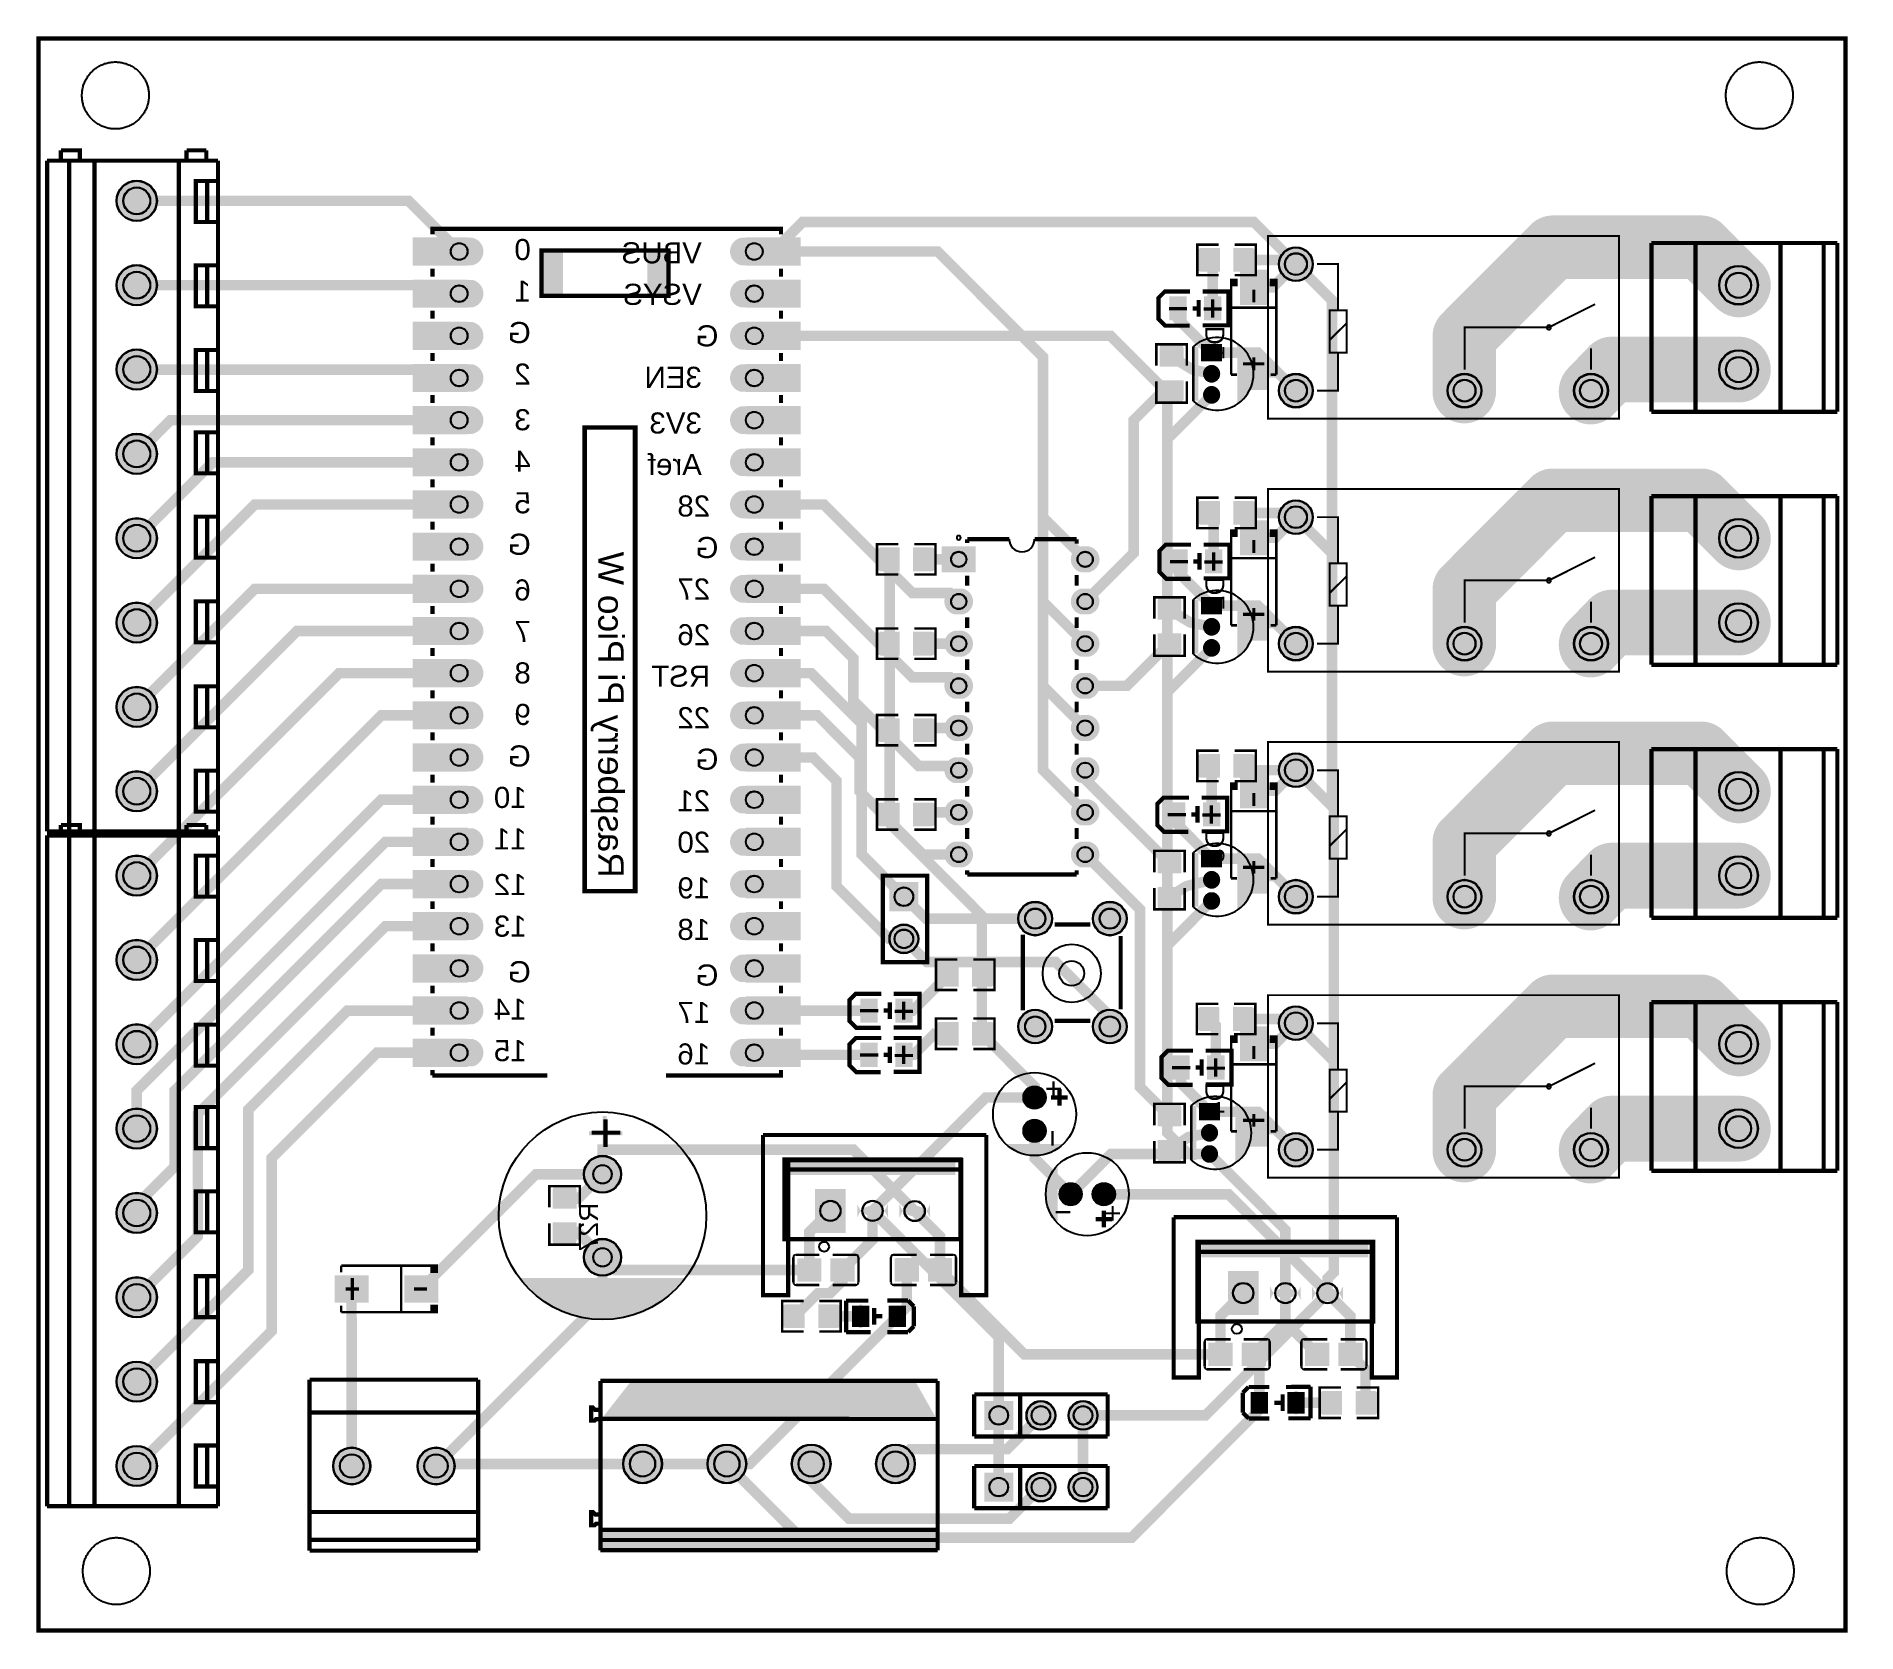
# Model space of a CAD drawing. Extents: x 2462 to 6780, y 1105 to 4890.
import ezdxf

# ---------------------------------------------------------------- set-up
doc = ezdxf.new("R2010")
doc.units = 9
for name, color, linetype, true_color in [('BoardOutLine', 7, 'Continuous', 0xff00ff), ('BottomLayer', 7, 'Continuous', 0x0000ff), ('BottomPasteMaskLayer', 7, 'Continuous', 0x800000), ('BottomSilkLayer', 7, 'Continuous', 0x66cc33), ('BottomSolderMaskLayer', 7, 'Continuous', 0xaa00ff), ('Document', 7, 'Continuous', 0xffffff), ('Multi-Layer', 7, 'Continuous', 0xc0c0c0), ('TopLayer', 7, 'Continuous', 0xff0000), ('TopPasteMaskLayer', 7, 'Continuous', 0x808080), ('TopSilkLayer', 7, 'Continuous', 0xffcc00), ('TopSolderMaskLayer', 7, 'Continuous', 0x800080)]:
    doc.layers.add(name, color=color, linetype=linetype, true_color=true_color)
doc.styles.get("Standard").update_dxf_attribs({"font": 'arial.ttf'})

msp = doc.modelspace()

# ---------------------------------------------------------------- texts
at = {"layer": 'BottomSilkLayer', "text_generation_flag": 2}
for s, p in [('0', (3634.8, 4359.6)), ('VBUS', (4040.6, 4351.8)), ('1', (3634.8, 4261.2)), ('VSYS', (4040.6, 4253.4)), ('G', (3634.8, 4162.8)), ('G', (4080, 4155)), ('2', (3634.8, 4064.3)), ('3EN', (4040.6, 4056.6)), ('3', (3634.8, 3956.1)), ('3V3', (4040.6, 3948.3)), ('4', (3634.8, 3857.6)), ('Aref', (4040.6, 3849.9)), ('5', (3634.8, 3759.2)), ('28', (4060.3, 3751.5)), ('G', (3634.8, 3660.8)), ('G', (4080, 3653)), ('6', (3634.8, 3552.5)), ('27', (4060.3, 3554.6)), ('7', (3634.8, 3454.1)), ('26', (4060.3, 3446.3)), ('8', (3634.8, 3355.7)), ('RST', (4060.3, 3347.9)), ('9', (3634.8, 3257.2)), ('22', (4060.3, 3249.5)), ('G', (3634.8, 3158.8)), ('G', (4080, 3151.1)), ('10', (3625, 3060.4)), ('21', (4060.3, 3052.6)), ('11', (3625, 2962)), ('20', (4060.3, 2954.2)), ('12', (3625, 2853.7)), ('19', (4060.3, 2845.9)), ('13', (3625, 2755.3)), ('18', (4060.3, 2747.5)), ('G', (3634.8, 2647)), ('G', (4080, 2639.2)), ('14', (3625, 2558.4)), ('17', (4060.3, 2550.7)), ('15', (3625, 2460)), ('16', (4060.3, 2452.2))]:
    msp.add_text(s, height=50, dxfattribs=at).set_placement(p)
for s, height, rotation, p in [('D1', 45, 90, (5280, 4204)), ('Raspberry Pi Pico W', 60, 270, (3795, 2895)), ('D2', 45, 90, (5280, 3610)), ('D3', 45, 90, (5280, 3010)), ('D4', 45, 90, (5280, 2410)), ('R27', 45, 90, (3794.4, 2124.4))]:
    msp.add_text(s, height=height, rotation=rotation, dxfattribs=at).set_placement(p)

# ---------------------------------------------------------------- hatches: boundary and pattern name
at = {"layer": 'BottomLayer'}
for points in [[(5775, 4050), (5775, 4180), (5775, 4182.5), (5775.2, 4184.9), (5775.4, 4187.4), (5775.6, 4189.8), (5776, 4192.2), (5776.4, 4194.6), (5777, 4197), (5777.6, 4199.4), (5778.2, 4201.8), (5779, 4204.1), (5779.8, 4206.4), (5780.7, 4208.7), (5781.7, 4211), (5782.7, 4213.2), (5783.9, 4215.4), (5785, 4217.5), (5786.3, 4219.6), (5787.6, 4221.7), (5789, 4223.7), (5790.5, 4225.7), (5792, 4227.6), (5793.6, 4229.5), (5795.3, 4231.3), (5797, 4233), (6007, 4443), (6008.7, 4444.7), (6010.5, 4446.4), (6012.4, 4448), (6014.3, 4449.5), (6016.3, 4451), (6018.3, 4452.4), (6020.4, 4453.7), (6022.5, 4455), (6024.6, 4456.1), (6026.8, 4457.3), (6029, 4458.3), (6031.3, 4459.3), (6033.6, 4460.2), (6035.9, 4461), (6038.2, 4461.8), (6040.6, 4462.4), (6043, 4463), (6045.4, 4463.6), (6047.8, 4464), (6050.2, 4464.4), (6052.6, 4464.6), (6055.1, 4464.8), (6057.5, 4465), (6060, 4465), (6410, 4465), (6412.5, 4465), (6414.9, 4464.8), (6417.4, 4464.6), (6419.8, 4464.4), (6422.2, 4464), (6424.6, 4463.6), (6427, 4463), (6429.4, 4462.4), (6431.8, 4461.8), (6434.1, 4461), (6436.4, 4460.2), (6438.7, 4459.3), (6441, 4458.3), (6443.2, 4457.3), (6445.4, 4456.1), (6447.5, 4455), (6449.6, 4453.7), (6451.7, 4452.4), (6453.7, 4451), (6455.7, 4449.5), (6457.6, 4448), (6459.5, 4446.4), (6461.3, 4444.7), (6463, 4443), (6553, 4353), (6554.7, 4351.3), (6556.4, 4349.5), (6558, 4347.6), (6559.5, 4345.7), (6561, 4343.7), (6562.4, 4341.7), (6563.7, 4339.6), (6565, 4337.5), (6566.1, 4335.4), (6567.3, 4333.2), (6568.3, 4331), (6569.3, 4328.7), (6570.2, 4326.4), (6571, 4324.1), (6571.8, 4321.8), (6572.4, 4319.4), (6573, 4317), (6573.6, 4314.6), (6574, 4312.2), (6574.4, 4309.8), (6574.6, 4307.4), (6574.8, 4304.9), (6575, 4302.5), (6575, 4300), (6575, 4297.5), (6574.8, 4295.1), (6574.6, 4292.6), (6574.4, 4290.2), (6574, 4287.8), (6573.6, 4285.4), (6573, 4283), (6572.4, 4280.6), (6571.8, 4278.2), (6571, 4275.9), (6570.2, 4273.6), (6569.3, 4271.3), (6568.3, 4269), (6567.3, 4266.8), (6566.1, 4264.6), (6565, 4262.5), (6563.7, 4260.4), (6562.4, 4258.3), (6561, 4256.3), (6559.5, 4254.3), (6558, 4252.4), (6556.4, 4250.5), (6554.7, 4248.7), (6553, 4247), (6551.3, 4245.3), (6549.5, 4243.6), (6547.6, 4242), (6545.7, 4240.5), (6543.7, 4239), (6541.7, 4237.6), (6539.6, 4236.3), (6537.5, 4235), (6535.4, 4233.9), (6533.2, 4232.7), (6531, 4231.7), (6528.7, 4230.7), (6526.4, 4229.8), (6524.1, 4229), (6521.8, 4228.2), (6519.4, 4227.6), (6517, 4227), (6514.6, 4226.4), (6512.2, 4226), (6509.8, 4225.6), (6507.4, 4225.4), (6504.9, 4225.2), (6502.5, 4225), (6500, 4225), (6497.5, 4225), (6495.1, 4225.2), (6492.6, 4225.4), (6490.2, 4225.6), (6487.8, 4226), (6485.4, 4226.4), (6483, 4227), (6480.6, 4227.6), (6478.2, 4228.2), (6475.9, 4229), (6473.6, 4229.8), (6471.3, 4230.7), (6469, 4231.7), (6466.8, 4232.7), (6464.6, 4233.9), (6462.5, 4235), (6460.4, 4236.3), (6458.3, 4237.6), (6456.3, 4239), (6454.3, 4240.5), (6452.4, 4242), (6450.5, 4243.6), (6448.7, 4245.3), (6447, 4247), (6378.9, 4315), (6091.1, 4315), (5925, 4148.9), (5925, 4050), (5925, 4047.5), (5924.8, 4045.1), (5924.6, 4042.6), (5924.4, 4040.2), (5924, 4037.8), (5923.6, 4035.4), (5923, 4033), (5922.4, 4030.6), (5921.8, 4028.2), (5921, 4025.9), (5920.2, 4023.6), (5919.3, 4021.3), (5918.3, 4019), (5917.3, 4016.8), (5916.1, 4014.6), (5915, 4012.5), (5913.7, 4010.4), (5912.4, 4008.3), (5911, 4006.3), (5909.5, 4004.3), (5908, 4002.4), (5906.4, 4000.5), (5904.7, 3998.7), (5903, 3997), (5901.3, 3995.3), (5899.5, 3993.6), (5897.6, 3992), (5895.7, 3990.5), (5893.7, 3989), (5891.7, 3987.6), (5889.6, 3986.3), (5887.5, 3985), (5885.4, 3983.9), (5883.2, 3982.7), (5881, 3981.7), (5878.7, 3980.7), (5876.4, 3979.8), (5874.1, 3979), (5871.8, 3978.2), (5869.4, 3977.6), (5867, 3977), (5864.6, 3976.4), (5862.2, 3976), (5859.8, 3975.6), (5857.4, 3975.4), (5854.9, 3975.2), (5852.5, 3975), (5850, 3975), (5847.5, 3975), (5845.1, 3975.2), (5842.6, 3975.4), (5840.2, 3975.6), (5837.8, 3976), (5835.4, 3976.4), (5833, 3977), (5830.6, 3977.6), (5828.2, 3978.2), (5825.9, 3979), (5823.6, 3979.8), (5821.3, 3980.7), (5819, 3981.7), (5816.8, 3982.7), (5814.6, 3983.9), (5812.5, 3985), (5810.4, 3986.3), (5808.3, 3987.6), (5806.3, 3989), (5804.3, 3990.5), (5802.4, 3992), (5800.5, 3993.6), (5798.7, 3995.3), (5797, 3997), (5795.3, 3998.7), (5793.6, 4000.5), (5792, 4002.4), (5790.5, 4004.3), (5789, 4006.3), (5787.6, 4008.3), (5786.3, 4010.4), (5785, 4012.5), (5783.9, 4014.6), (5782.7, 4016.8), (5781.7, 4019), (5780.7, 4021.3), (5779.8, 4023.6), (5779, 4025.9), (5778.2, 4028.2), (5777.6, 4030.6), (5777, 4033), (5776.4, 4035.4), (5776, 4037.8), (5775.6, 4040.2), (5775.4, 4042.6), (5775.2, 4045.1), (5775, 4047.5), (5775, 4050)], [(5318.1, 4335.3), (5381.9, 4335.3), (5381.9, 4254.7), (5318.1, 4254.7)], [(6097, 4103), (6147, 4153), (6148.7, 4154.7), (6150.6, 4156.4), (6152.4, 4158), (6154.3, 4159.5), (6156.3, 4161), (6158.3, 4162.4), (6160.4, 4163.7), (6162.5, 4165), (6164.7, 4166.1), (6166.8, 4167.3), (6169.1, 4168.3), (6171.3, 4169.3), (6173.6, 4170.2), (6175.9, 4171), (6178.2, 4171.8), (6180.6, 4172.4), (6183, 4173), (6185.4, 4173.6), (6187.8, 4174), (6190.2, 4174.4), (6192.7, 4174.6), (6195.1, 4174.8), (6197.6, 4175), (6200, 4175), (6500, 4175), (6502.5, 4175), (6504.9, 4174.8), (6507.4, 4174.6), (6509.8, 4174.4), (6512.2, 4174), (6514.6, 4173.6), (6517, 4173), (6519.4, 4172.4), (6521.8, 4171.8), (6524.1, 4171), (6526.4, 4170.2), (6528.7, 4169.3), (6531, 4168.3), (6533.2, 4167.3), (6535.4, 4166.1), (6537.5, 4165), (6539.6, 4163.7), (6541.7, 4162.4), (6543.7, 4161), (6545.7, 4159.5), (6547.6, 4158), (6549.5, 4156.4), (6551.3, 4154.7), (6553, 4153), (6554.7, 4151.3), (6556.4, 4149.5), (6558, 4147.6), (6559.5, 4145.7), (6561, 4143.7), (6562.4, 4141.7), (6563.7, 4139.6), (6565, 4137.5), (6566.1, 4135.4), (6567.3, 4133.2), (6568.3, 4131), (6569.3, 4128.7), (6570.2, 4126.4), (6571, 4124.1), (6571.8, 4121.8), (6572.4, 4119.4), (6573, 4117), (6573.6, 4114.6), (6574, 4112.2), (6574.4, 4109.8), (6574.6, 4107.4), (6574.8, 4104.9), (6575, 4102.5), (6575, 4100), (6575, 4097.6), (6574.8, 4095.1), (6574.6, 4092.7), (6574.4, 4090.2), (6574, 4087.8), (6573.6, 4085.4), (6573, 4083), (6572.4, 4080.6), (6571.8, 4078.2), (6571, 4075.9), (6570.2, 4073.6), (6569.3, 4071.3), (6568.3, 4069.1), (6567.3, 4066.8), (6566.1, 4064.7), (6565, 4062.5), (6563.7, 4060.4), (6562.4, 4058.3), (6561, 4056.3), (6559.5, 4054.3), (6558, 4052.4), (6556.4, 4050.6), (6554.7, 4048.7), (6553, 4047), (6551.3, 4045.3), (6549.5, 4043.6), (6547.6, 4042), (6545.7, 4040.5), (6543.7, 4039), (6541.7, 4037.6), (6539.6, 4036.3), (6537.5, 4035.1), (6535.4, 4033.9), (6533.2, 4032.7), (6531, 4031.7), (6528.7, 4030.7), (6526.4, 4029.8), (6524.1, 4029), (6521.8, 4028.2), (6519.4, 4027.6), (6517, 4027), (6514.6, 4026.4), (6512.2, 4026), (6509.8, 4025.6), (6507.4, 4025.4), (6504.9, 4025.2), (6502.5, 4025), (6500, 4025), (6231.1, 4025), (6203, 3997), (6201.3, 3995.3), (6199.5, 3993.6), (6197.6, 3992), (6195.7, 3990.5), (6193.7, 3989), (6191.7, 3987.6), (6189.6, 3986.3), (6187.5, 3985), (6185.4, 3983.9), (6183.2, 3982.7), (6181, 3981.7), (6178.7, 3980.7), (6176.4, 3979.8), (6174.1, 3979), (6171.8, 3978.2), (6169.4, 3977.6), (6167, 3977), (6164.6, 3976.4), (6162.2, 3976), (6159.8, 3975.6), (6157.4, 3975.4), (6154.9, 3975.2), (6152.5, 3975), (6150, 3975), (6147.5, 3975), (6145.1, 3975.2), (6142.6, 3975.4), (6140.2, 3975.6), (6137.8, 3976), (6135.4, 3976.4), (6133, 3977), (6130.6, 3977.6), (6128.2, 3978.2), (6125.9, 3979), (6123.6, 3979.8), (6121.3, 3980.7), (6119, 3981.7), (6116.8, 3982.7), (6114.6, 3983.9), (6112.5, 3985), (6110.4, 3986.3), (6108.3, 3987.6), (6106.3, 3989), (6104.3, 3990.5), (6102.4, 3992), (6100.5, 3993.6), (6098.7, 3995.3), (6097, 3997), (6095.3, 3998.7), (6093.6, 4000.5), (6092, 4002.4), (6090.5, 4004.3), (6089, 4006.3), (6087.6, 4008.3), (6086.3, 4010.4), (6085, 4012.5), (6083.9, 4014.6), (6082.7, 4016.8), (6081.7, 4019), (6080.7, 4021.3), (6079.8, 4023.6), (6079, 4025.9), (6078.2, 4028.2), (6077.6, 4030.6), (6077, 4033), (6076.4, 4035.4), (6076, 4037.8), (6075.6, 4040.2), (6075.4, 4042.6), (6075.2, 4045.1), (6075, 4047.5), (6075, 4050), (6075, 4052.5), (6075.2, 4054.9), (6075.4, 4057.4), (6075.6, 4059.8), (6076, 4062.2), (6076.4, 4064.6), (6077, 4067), (6077.6, 4069.4), (6078.2, 4071.8), (6079, 4074.1), (6079.8, 4076.4), (6080.7, 4078.7), (6081.7, 4081), (6082.7, 4083.2), (6083.9, 4085.4), (6085, 4087.5), (6086.3, 4089.6), (6087.6, 4091.7), (6089, 4093.7), (6090.5, 4095.7), (6092, 4097.6), (6093.6, 4099.5), (6095.3, 4101.3), (6097, 4103)], [(5318.1, 4052.7), (5381.9, 4052.7), (5381.9, 4133.3), (5318.1, 4133.3)], [(5775, 3450), (5775, 3580), (5775, 3582.5), (5775.2, 3584.9), (5775.4, 3587.4), (5775.6, 3589.8), (5776, 3592.2), (5776.4, 3594.6), (5777, 3597), (5777.6, 3599.4), (5778.2, 3601.8), (5779, 3604.1), (5779.8, 3606.4), (5780.7, 3608.7), (5781.7, 3611), (5782.7, 3613.2), (5783.9, 3615.4), (5785, 3617.5), (5786.3, 3619.6), (5787.6, 3621.7), (5789, 3623.7), (5790.5, 3625.7), (5792, 3627.6), (5793.6, 3629.5), (5795.3, 3631.3), (5797, 3633), (6007, 3843), (6008.7, 3844.7), (6010.5, 3846.4), (6012.4, 3848), (6014.3, 3849.5), (6016.3, 3851), (6018.3, 3852.4), (6020.4, 3853.7), (6022.5, 3855), (6024.6, 3856.1), (6026.8, 3857.3), (6029, 3858.3), (6031.3, 3859.3), (6033.6, 3860.2), (6035.9, 3861), (6038.2, 3861.8), (6040.6, 3862.4), (6043, 3863), (6045.4, 3863.6), (6047.8, 3864), (6050.2, 3864.4), (6052.6, 3864.6), (6055.1, 3864.8), (6057.5, 3865), (6060, 3865), (6410, 3865), (6412.5, 3865), (6414.9, 3864.8), (6417.4, 3864.6), (6419.8, 3864.4), (6422.2, 3864), (6424.6, 3863.6), (6427, 3863), (6429.4, 3862.4), (6431.8, 3861.8), (6434.1, 3861), (6436.4, 3860.2), (6438.7, 3859.3), (6441, 3858.3), (6443.2, 3857.3), (6445.4, 3856.1), (6447.5, 3855), (6449.6, 3853.7), (6451.7, 3852.4), (6453.7, 3851), (6455.7, 3849.5), (6457.6, 3848), (6459.5, 3846.4), (6461.3, 3844.7), (6463, 3843), (6553, 3753), (6554.7, 3751.3), (6556.4, 3749.5), (6558, 3747.6), (6559.5, 3745.7), (6561, 3743.7), (6562.4, 3741.7), (6563.7, 3739.6), (6565, 3737.5), (6566.1, 3735.4), (6567.3, 3733.2), (6568.3, 3731), (6569.3, 3728.7), (6570.2, 3726.4), (6571, 3724.1), (6571.8, 3721.8), (6572.4, 3719.4), (6573, 3717), (6573.6, 3714.6), (6574, 3712.2), (6574.4, 3709.8), (6574.6, 3707.4), (6574.8, 3704.9), (6575, 3702.5), (6575, 3700), (6575, 3697.5), (6574.8, 3695.1), (6574.6, 3692.6), (6574.4, 3690.2), (6574, 3687.8), (6573.6, 3685.4), (6573, 3683), (6572.4, 3680.6), (6571.8, 3678.2), (6571, 3675.9), (6570.2, 3673.6), (6569.3, 3671.3), (6568.3, 3669), (6567.3, 3666.8), (6566.1, 3664.6), (6565, 3662.5), (6563.7, 3660.4), (6562.4, 3658.3), (6561, 3656.3), (6559.5, 3654.3), (6558, 3652.4), (6556.4, 3650.5), (6554.7, 3648.7), (6553, 3647), (6551.3, 3645.3), (6549.5, 3643.6), (6547.6, 3642), (6545.7, 3640.5), (6543.7, 3639), (6541.7, 3637.6), (6539.6, 3636.3), (6537.5, 3635), (6535.4, 3633.9), (6533.2, 3632.7), (6531, 3631.7), (6528.7, 3630.7), (6526.4, 3629.8), (6524.1, 3629), (6521.8, 3628.2), (6519.4, 3627.6), (6517, 3627), (6514.6, 3626.4), (6512.2, 3626), (6509.8, 3625.6), (6507.4, 3625.4), (6504.9, 3625.2), (6502.5, 3625), (6500, 3625), (6497.5, 3625), (6495.1, 3625.2), (6492.6, 3625.4), (6490.2, 3625.6), (6487.8, 3626), (6485.4, 3626.4), (6483, 3627), (6480.6, 3627.6), (6478.2, 3628.2), (6475.9, 3629), (6473.6, 3629.8), (6471.3, 3630.7), (6469, 3631.7), (6466.8, 3632.7), (6464.6, 3633.9), (6462.5, 3635), (6460.4, 3636.3), (6458.3, 3637.6), (6456.3, 3639), (6454.3, 3640.5), (6452.4, 3642), (6450.5, 3643.6), (6448.7, 3645.3), (6447, 3647), (6378.9, 3715), (6091.1, 3715), (5925, 3548.9), (5925, 3450), (5925, 3447.5), (5924.8, 3445.1), (5924.6, 3442.6), (5924.4, 3440.2), (5924, 3437.8), (5923.6, 3435.4), (5923, 3433), (5922.4, 3430.6), (5921.8, 3428.2), (5921, 3425.9), (5920.2, 3423.6), (5919.3, 3421.3), (5918.3, 3419), (5917.3, 3416.8), (5916.1, 3414.6), (5915, 3412.5), (5913.7, 3410.4), (5912.4, 3408.3), (5911, 3406.3), (5909.5, 3404.3), (5908, 3402.4), (5906.4, 3400.5), (5904.7, 3398.7), (5903, 3397), (5901.3, 3395.3), (5899.5, 3393.6), (5897.6, 3392), (5895.7, 3390.5), (5893.7, 3389), (5891.7, 3387.6), (5889.6, 3386.3), (5887.5, 3385), (5885.4, 3383.9), (5883.2, 3382.7), (5881, 3381.7), (5878.7, 3380.7), (5876.4, 3379.8), (5874.1, 3379), (5871.8, 3378.2), (5869.4, 3377.6), (5867, 3377), (5864.6, 3376.4), (5862.2, 3376), (5859.8, 3375.6), (5857.4, 3375.4), (5854.9, 3375.2), (5852.5, 3375), (5850, 3375), (5847.5, 3375), (5845.1, 3375.2), (5842.6, 3375.4), (5840.2, 3375.6), (5837.8, 3376), (5835.4, 3376.4), (5833, 3377), (5830.6, 3377.6), (5828.2, 3378.2), (5825.9, 3379), (5823.6, 3379.8), (5821.3, 3380.7), (5819, 3381.7), (5816.8, 3382.7), (5814.6, 3383.9), (5812.5, 3385), (5810.4, 3386.3), (5808.3, 3387.6), (5806.3, 3389), (5804.3, 3390.5), (5802.4, 3392), (5800.5, 3393.6), (5798.7, 3395.3), (5797, 3397), (5795.3, 3398.7), (5793.6, 3400.5), (5792, 3402.4), (5790.5, 3404.3), (5789, 3406.3), (5787.6, 3408.3), (5786.3, 3410.4), (5785, 3412.5), (5783.9, 3414.6), (5782.7, 3416.8), (5781.7, 3419), (5780.7, 3421.3), (5779.8, 3423.6), (5779, 3425.9), (5778.2, 3428.2), (5777.6, 3430.6), (5777, 3433), (5776.4, 3435.4), (5776, 3437.8), (5775.6, 3440.2), (5775.4, 3442.6), (5775.2, 3445.1), (5775, 3447.5), (5775, 3450)], [(5318.1, 3741.3), (5381.9, 3741.3), (5381.9, 3660.7), (5318.1, 3660.7)], [(6097, 3503), (6147, 3553), (6148.7, 3554.7), (6150.6, 3556.4), (6152.4, 3558), (6154.3, 3559.5), (6156.3, 3561), (6158.3, 3562.4), (6160.4, 3563.7), (6162.5, 3565), (6164.7, 3566.1), (6166.8, 3567.3), (6169.1, 3568.3), (6171.3, 3569.3), (6173.6, 3570.2), (6175.9, 3571), (6178.2, 3571.8), (6180.6, 3572.4), (6183, 3573), (6185.4, 3573.6), (6187.8, 3574), (6190.2, 3574.4), (6192.7, 3574.6), (6195.1, 3574.8), (6197.6, 3575), (6200, 3575), (6500, 3575), (6502.5, 3575), (6504.9, 3574.8), (6507.4, 3574.6), (6509.8, 3574.4), (6512.2, 3574), (6514.6, 3573.6), (6517, 3573), (6519.4, 3572.4), (6521.8, 3571.8), (6524.1, 3571), (6526.4, 3570.2), (6528.7, 3569.3), (6531, 3568.3), (6533.2, 3567.3), (6535.4, 3566.1), (6537.5, 3565), (6539.6, 3563.7), (6541.7, 3562.4), (6543.7, 3561), (6545.7, 3559.5), (6547.6, 3558), (6549.5, 3556.4), (6551.3, 3554.7), (6553, 3553), (6554.7, 3551.3), (6556.4, 3549.5), (6558, 3547.6), (6559.5, 3545.7), (6561, 3543.7), (6562.4, 3541.7), (6563.7, 3539.6), (6565, 3537.5), (6566.1, 3535.4), (6567.3, 3533.2), (6568.3, 3531), (6569.3, 3528.7), (6570.2, 3526.4), (6571, 3524.1), (6571.8, 3521.8), (6572.4, 3519.4), (6573, 3517), (6573.6, 3514.6), (6574, 3512.2), (6574.4, 3509.8), (6574.6, 3507.4), (6574.8, 3504.9), (6575, 3502.5), (6575, 3500), (6575, 3497.6), (6574.8, 3495.1), (6574.6, 3492.7), (6574.4, 3490.2), (6574, 3487.8), (6573.6, 3485.4), (6573, 3483), (6572.4, 3480.6), (6571.8, 3478.2), (6571, 3475.9), (6570.2, 3473.6), (6569.3, 3471.3), (6568.3, 3469.1), (6567.3, 3466.8), (6566.1, 3464.7), (6565, 3462.5), (6563.7, 3460.4), (6562.4, 3458.3), (6561, 3456.3), (6559.5, 3454.3), (6558, 3452.4), (6556.4, 3450.6), (6554.7, 3448.7), (6553, 3447), (6551.3, 3445.3), (6549.5, 3443.6), (6547.6, 3442), (6545.7, 3440.5), (6543.7, 3439), (6541.7, 3437.6), (6539.6, 3436.3), (6537.5, 3435.1), (6535.4, 3433.9), (6533.2, 3432.7), (6531, 3431.7), (6528.7, 3430.7), (6526.4, 3429.8), (6524.1, 3429), (6521.8, 3428.2), (6519.4, 3427.6), (6517, 3427), (6514.6, 3426.4), (6512.2, 3426), (6509.8, 3425.6), (6507.4, 3425.4), (6504.9, 3425.2), (6502.5, 3425), (6500, 3425), (6231.1, 3425), (6203, 3397), (6201.3, 3395.3), (6199.5, 3393.6), (6197.6, 3392), (6195.7, 3390.5), (6193.7, 3389), (6191.7, 3387.6), (6189.6, 3386.3), (6187.5, 3385), (6185.4, 3383.9), (6183.2, 3382.7), (6181, 3381.7), (6178.7, 3380.7), (6176.4, 3379.8), (6174.1, 3379), (6171.8, 3378.2), (6169.4, 3377.6), (6167, 3377), (6164.6, 3376.4), (6162.2, 3376), (6159.8, 3375.6), (6157.4, 3375.4), (6154.9, 3375.2), (6152.5, 3375), (6150, 3375), (6147.5, 3375), (6145.1, 3375.2), (6142.6, 3375.4), (6140.2, 3375.6), (6137.8, 3376), (6135.4, 3376.4), (6133, 3377), (6130.6, 3377.6), (6128.2, 3378.2), (6125.9, 3379), (6123.6, 3379.8), (6121.3, 3380.7), (6119, 3381.7), (6116.8, 3382.7), (6114.6, 3383.9), (6112.5, 3385), (6110.4, 3386.3), (6108.3, 3387.6), (6106.3, 3389), (6104.3, 3390.5), (6102.4, 3392), (6100.5, 3393.6), (6098.7, 3395.3), (6097, 3397), (6095.3, 3398.7), (6093.6, 3400.5), (6092, 3402.4), (6090.5, 3404.3), (6089, 3406.3), (6087.6, 3408.3), (6086.3, 3410.4), (6085, 3412.5), (6083.9, 3414.6), (6082.7, 3416.8), (6081.7, 3419), (6080.7, 3421.3), (6079.8, 3423.6), (6079, 3425.9), (6078.2, 3428.2), (6077.6, 3430.6), (6077, 3433), (6076.4, 3435.4), (6076, 3437.8), (6075.6, 3440.2), (6075.4, 3442.6), (6075.2, 3445.1), (6075, 3447.5), (6075, 3450), (6075, 3452.5), (6075.2, 3454.9), (6075.4, 3457.4), (6075.6, 3459.8), (6076, 3462.2), (6076.4, 3464.6), (6077, 3467), (6077.6, 3469.4), (6078.2, 3471.8), (6079, 3474.1), (6079.8, 3476.4), (6080.7, 3478.7), (6081.7, 3481), (6082.7, 3483.2), (6083.9, 3485.4), (6085, 3487.5), (6086.3, 3489.6), (6087.6, 3491.7), (6089, 3493.7), (6090.5, 3495.7), (6092, 3497.6), (6093.6, 3499.5), (6095.3, 3501.3), (6097, 3503)], [(5318.1, 3458.7), (5381.9, 3458.7), (5381.9, 3539.3), (5318.1, 3539.3)], [(5775, 2850), (5775, 2980), (5775, 2982.5), (5775.2, 2984.9), (5775.4, 2987.4), (5775.6, 2989.8), (5776, 2992.2), (5776.4, 2994.6), (5777, 2997), (5777.6, 2999.4), (5778.2, 3001.8), (5779, 3004.1), (5779.8, 3006.4), (5780.7, 3008.7), (5781.7, 3011), (5782.7, 3013.2), (5783.9, 3015.4), (5785, 3017.5), (5786.3, 3019.6), (5787.6, 3021.7), (5789, 3023.7), (5790.5, 3025.7), (5792, 3027.6), (5793.6, 3029.5), (5795.3, 3031.3), (5797, 3033), (6007, 3243), (6008.7, 3244.7), (6010.5, 3246.4), (6012.4, 3248), (6014.3, 3249.5), (6016.3, 3251), (6018.3, 3252.4), (6020.4, 3253.7), (6022.5, 3255), (6024.6, 3256.1), (6026.8, 3257.3), (6029, 3258.3), (6031.3, 3259.3), (6033.6, 3260.2), (6035.9, 3261), (6038.2, 3261.8), (6040.6, 3262.4), (6043, 3263), (6045.4, 3263.6), (6047.8, 3264), (6050.2, 3264.4), (6052.6, 3264.6), (6055.1, 3264.8), (6057.5, 3265), (6060, 3265), (6410, 3265), (6412.5, 3265), (6414.9, 3264.8), (6417.4, 3264.6), (6419.8, 3264.4), (6422.2, 3264), (6424.6, 3263.6), (6427, 3263), (6429.4, 3262.4), (6431.8, 3261.8), (6434.1, 3261), (6436.4, 3260.2), (6438.7, 3259.3), (6441, 3258.3), (6443.2, 3257.3), (6445.4, 3256.1), (6447.5, 3255), (6449.6, 3253.7), (6451.7, 3252.4), (6453.7, 3251), (6455.7, 3249.5), (6457.6, 3248), (6459.5, 3246.4), (6461.3, 3244.7), (6463, 3243), (6553, 3153), (6554.7, 3151.3), (6556.4, 3149.5), (6558, 3147.6), (6559.5, 3145.7), (6561, 3143.7), (6562.4, 3141.7), (6563.7, 3139.6), (6565, 3137.5), (6566.1, 3135.4), (6567.3, 3133.2), (6568.3, 3131), (6569.3, 3128.7), (6570.2, 3126.4), (6571, 3124.1), (6571.8, 3121.8), (6572.4, 3119.4), (6573, 3117), (6573.6, 3114.6), (6574, 3112.2), (6574.4, 3109.8), (6574.6, 3107.4), (6574.8, 3104.9), (6575, 3102.5), (6575, 3100), (6575, 3097.5), (6574.8, 3095.1), (6574.6, 3092.6), (6574.4, 3090.2), (6574, 3087.8), (6573.6, 3085.4), (6573, 3083), (6572.4, 3080.6), (6571.8, 3078.2), (6571, 3075.9), (6570.2, 3073.6), (6569.3, 3071.3), (6568.3, 3069), (6567.3, 3066.8), (6566.1, 3064.6), (6565, 3062.5), (6563.7, 3060.4), (6562.4, 3058.3), (6561, 3056.3), (6559.5, 3054.3), (6558, 3052.4), (6556.4, 3050.5), (6554.7, 3048.7), (6553, 3047), (6551.3, 3045.3), (6549.5, 3043.6), (6547.6, 3042), (6545.7, 3040.5), (6543.7, 3039), (6541.7, 3037.6), (6539.6, 3036.3), (6537.5, 3035), (6535.4, 3033.9), (6533.2, 3032.7), (6531, 3031.7), (6528.7, 3030.7), (6526.4, 3029.8), (6524.1, 3029), (6521.8, 3028.2), (6519.4, 3027.6), (6517, 3027), (6514.6, 3026.4), (6512.2, 3026), (6509.8, 3025.6), (6507.4, 3025.4), (6504.9, 3025.2), (6502.5, 3025), (6500, 3025), (6497.5, 3025), (6495.1, 3025.2), (6492.6, 3025.4), (6490.2, 3025.6), (6487.8, 3026), (6485.4, 3026.4), (6483, 3027), (6480.6, 3027.6), (6478.2, 3028.2), (6475.9, 3029), (6473.6, 3029.8), (6471.3, 3030.7), (6469, 3031.7), (6466.8, 3032.7), (6464.6, 3033.9), (6462.5, 3035), (6460.4, 3036.3), (6458.3, 3037.6), (6456.3, 3039), (6454.3, 3040.5), (6452.4, 3042), (6450.5, 3043.6), (6448.7, 3045.3), (6447, 3047), (6378.9, 3115), (6091.1, 3115), (5925, 2948.9), (5925, 2850), (5925, 2847.5), (5924.8, 2845.1), (5924.6, 2842.6), (5924.4, 2840.2), (5924, 2837.8), (5923.6, 2835.4), (5923, 2833), (5922.4, 2830.6), (5921.8, 2828.2), (5921, 2825.9), (5920.2, 2823.6), (5919.3, 2821.3), (5918.3, 2819), (5917.3, 2816.8), (5916.1, 2814.6), (5915, 2812.5), (5913.7, 2810.4), (5912.4, 2808.3), (5911, 2806.3), (5909.5, 2804.3), (5908, 2802.4), (5906.4, 2800.5), (5904.7, 2798.7), (5903, 2797), (5901.3, 2795.3), (5899.5, 2793.6), (5897.6, 2792), (5895.7, 2790.5), (5893.7, 2789), (5891.7, 2787.6), (5889.6, 2786.3), (5887.5, 2785), (5885.4, 2783.9), (5883.2, 2782.7), (5881, 2781.7), (5878.7, 2780.7), (5876.4, 2779.8), (5874.1, 2779), (5871.8, 2778.2), (5869.4, 2777.6), (5867, 2777), (5864.6, 2776.4), (5862.2, 2776), (5859.8, 2775.6), (5857.4, 2775.4), (5854.9, 2775.2), (5852.5, 2775), (5850, 2775), (5847.5, 2775), (5845.1, 2775.2), (5842.6, 2775.4), (5840.2, 2775.6), (5837.8, 2776), (5835.4, 2776.4), (5833, 2777), (5830.6, 2777.6), (5828.2, 2778.2), (5825.9, 2779), (5823.6, 2779.8), (5821.3, 2780.7), (5819, 2781.7), (5816.8, 2782.7), (5814.6, 2783.9), (5812.5, 2785), (5810.4, 2786.3), (5808.3, 2787.6), (5806.3, 2789), (5804.3, 2790.5), (5802.4, 2792), (5800.5, 2793.6), (5798.7, 2795.3), (5797, 2797), (5795.3, 2798.7), (5793.6, 2800.5), (5792, 2802.4), (5790.5, 2804.3), (5789, 2806.3), (5787.6, 2808.3), (5786.3, 2810.4), (5785, 2812.5), (5783.9, 2814.6), (5782.7, 2816.8), (5781.7, 2819), (5780.7, 2821.3), (5779.8, 2823.6), (5779, 2825.9), (5778.2, 2828.2), (5777.6, 2830.6), (5777, 2833), (5776.4, 2835.4), (5776, 2837.8), (5775.6, 2840.2), (5775.4, 2842.6), (5775.2, 2845.1), (5775, 2847.5), (5775, 2850)], [(5318.1, 3141.3), (5381.9, 3141.3), (5381.9, 3060.7), (5318.1, 3060.7)], [(5318.1, 2858.7), (5381.9, 2858.7), (5381.9, 2939.3), (5318.1, 2939.3)], [(6097, 2903), (6147, 2953), (6148.7, 2954.7), (6150.6, 2956.4), (6152.4, 2958), (6154.3, 2959.5), (6156.3, 2961), (6158.3, 2962.4), (6160.4, 2963.7), (6162.5, 2965), (6164.7, 2966.1), (6166.8, 2967.3), (6169.1, 2968.3), (6171.3, 2969.3), (6173.6, 2970.2), (6175.9, 2971), (6178.2, 2971.8), (6180.6, 2972.4), (6183, 2973), (6185.4, 2973.6), (6187.8, 2974), (6190.2, 2974.4), (6192.7, 2974.6), (6195.1, 2974.8), (6197.6, 2975), (6200, 2975), (6500, 2975), (6502.5, 2975), (6504.9, 2974.8), (6507.4, 2974.6), (6509.8, 2974.4), (6512.2, 2974), (6514.6, 2973.6), (6517, 2973), (6519.4, 2972.4), (6521.8, 2971.8), (6524.1, 2971), (6526.4, 2970.2), (6528.7, 2969.3), (6531, 2968.3), (6533.2, 2967.3), (6535.4, 2966.1), (6537.5, 2965), (6539.6, 2963.7), (6541.7, 2962.4), (6543.7, 2961), (6545.7, 2959.5), (6547.6, 2958), (6549.5, 2956.4), (6551.3, 2954.7), (6553, 2953), (6554.7, 2951.3), (6556.4, 2949.5), (6558, 2947.6), (6559.5, 2945.7), (6561, 2943.7), (6562.4, 2941.7), (6563.7, 2939.6), (6565, 2937.5), (6566.1, 2935.4), (6567.3, 2933.2), (6568.3, 2931), (6569.3, 2928.7), (6570.2, 2926.4), (6571, 2924.1), (6571.8, 2921.8), (6572.4, 2919.4), (6573, 2917), (6573.6, 2914.6), (6574, 2912.2), (6574.4, 2909.8), (6574.6, 2907.4), (6574.8, 2904.9), (6575, 2902.5), (6575, 2900), (6575, 2897.6), (6574.8, 2895.1), (6574.6, 2892.7), (6574.4, 2890.2), (6574, 2887.8), (6573.6, 2885.4), (6573, 2883), (6572.4, 2880.6), (6571.8, 2878.2), (6571, 2875.9), (6570.2, 2873.6), (6569.3, 2871.3), (6568.3, 2869.1), (6567.3, 2866.8), (6566.1, 2864.7), (6565, 2862.5), (6563.7, 2860.4), (6562.4, 2858.3), (6561, 2856.3), (6559.5, 2854.3), (6558, 2852.4), (6556.4, 2850.6), (6554.7, 2848.7), (6553, 2847), (6551.3, 2845.3), (6549.5, 2843.6), (6547.6, 2842), (6545.7, 2840.5), (6543.7, 2839), (6541.7, 2837.6), (6539.6, 2836.3), (6537.5, 2835.1), (6535.4, 2833.9), (6533.2, 2832.7), (6531, 2831.7), (6528.7, 2830.7), (6526.4, 2829.8), (6524.1, 2829), (6521.8, 2828.2), (6519.4, 2827.6), (6517, 2827), (6514.6, 2826.4), (6512.2, 2826), (6509.8, 2825.6), (6507.4, 2825.4), (6504.9, 2825.2), (6502.5, 2825), (6500, 2825), (6231.1, 2825), (6203, 2797), (6201.3, 2795.3), (6199.5, 2793.6), (6197.6, 2792), (6195.7, 2790.5), (6193.7, 2789), (6191.7, 2787.6), (6189.6, 2786.3), (6187.5, 2785), (6185.4, 2783.9), (6183.2, 2782.7), (6181, 2781.7), (6178.7, 2780.7), (6176.4, 2779.8), (6174.1, 2779), (6171.8, 2778.2), (6169.4, 2777.6), (6167, 2777), (6164.6, 2776.4), (6162.2, 2776), (6159.8, 2775.6), (6157.4, 2775.4), (6154.9, 2775.2), (6152.5, 2775), (6150, 2775), (6147.5, 2775), (6145.1, 2775.2), (6142.6, 2775.4), (6140.2, 2775.6), (6137.8, 2776), (6135.4, 2776.4), (6133, 2777), (6130.6, 2777.6), (6128.2, 2778.2), (6125.9, 2779), (6123.6, 2779.8), (6121.3, 2780.7), (6119, 2781.7), (6116.8, 2782.7), (6114.6, 2783.9), (6112.5, 2785), (6110.4, 2786.3), (6108.3, 2787.6), (6106.3, 2789), (6104.3, 2790.5), (6102.4, 2792), (6100.5, 2793.6), (6098.7, 2795.3), (6097, 2797), (6095.3, 2798.7), (6093.6, 2800.5), (6092, 2802.4), (6090.5, 2804.3), (6089, 2806.3), (6087.6, 2808.3), (6086.3, 2810.4), (6085, 2812.5), (6083.9, 2814.6), (6082.7, 2816.8), (6081.7, 2819), (6080.7, 2821.3), (6079.8, 2823.6), (6079, 2825.9), (6078.2, 2828.2), (6077.6, 2830.6), (6077, 2833), (6076.4, 2835.4), (6076, 2837.8), (6075.6, 2840.2), (6075.4, 2842.6), (6075.2, 2845.1), (6075, 2847.5), (6075, 2850), (6075, 2852.5), (6075.2, 2854.9), (6075.4, 2857.4), (6075.6, 2859.8), (6076, 2862.2), (6076.4, 2864.6), (6077, 2867), (6077.6, 2869.4), (6078.2, 2871.8), (6079, 2874.1), (6079.8, 2876.4), (6080.7, 2878.7), (6081.7, 2881), (6082.7, 2883.2), (6083.9, 2885.4), (6085, 2887.5), (6086.3, 2889.6), (6087.6, 2891.7), (6089, 2893.7), (6090.5, 2895.7), (6092, 2897.6), (6093.6, 2899.5), (6095.3, 2901.3), (6097, 2903)], [(5775, 2250), (5775, 2380), (5775, 2382.5), (5775.2, 2384.9), (5775.4, 2387.4), (5775.6, 2389.8), (5776, 2392.2), (5776.4, 2394.6), (5777, 2397), (5777.6, 2399.4), (5778.2, 2401.8), (5779, 2404.1), (5779.8, 2406.4), (5780.7, 2408.7), (5781.7, 2411), (5782.7, 2413.2), (5783.9, 2415.4), (5785, 2417.5), (5786.3, 2419.6), (5787.6, 2421.7), (5789, 2423.7), (5790.5, 2425.7), (5792, 2427.6), (5793.6, 2429.5), (5795.3, 2431.3), (5797, 2433), (6007, 2643), (6008.7, 2644.7), (6010.5, 2646.4), (6012.4, 2648), (6014.3, 2649.5), (6016.3, 2651), (6018.3, 2652.4), (6020.4, 2653.7), (6022.5, 2655), (6024.6, 2656.1), (6026.8, 2657.3), (6029, 2658.3), (6031.3, 2659.3), (6033.6, 2660.2), (6035.9, 2661), (6038.2, 2661.8), (6040.6, 2662.4), (6043, 2663), (6045.4, 2663.6), (6047.8, 2664), (6050.2, 2664.4), (6052.6, 2664.6), (6055.1, 2664.8), (6057.5, 2665), (6060, 2665), (6410, 2665), (6412.5, 2665), (6414.9, 2664.8), (6417.4, 2664.6), (6419.8, 2664.4), (6422.2, 2664), (6424.6, 2663.6), (6427, 2663), (6429.4, 2662.4), (6431.8, 2661.8), (6434.1, 2661), (6436.4, 2660.2), (6438.7, 2659.3), (6441, 2658.3), (6443.2, 2657.3), (6445.4, 2656.1), (6447.5, 2655), (6449.6, 2653.7), (6451.7, 2652.4), (6453.7, 2651), (6455.7, 2649.5), (6457.6, 2648), (6459.5, 2646.4), (6461.3, 2644.7), (6463, 2643), (6553, 2553), (6554.7, 2551.3), (6556.4, 2549.5), (6558, 2547.6), (6559.5, 2545.7), (6561, 2543.7), (6562.4, 2541.7), (6563.7, 2539.6), (6565, 2537.5), (6566.1, 2535.4), (6567.3, 2533.2), (6568.3, 2531), (6569.3, 2528.7), (6570.2, 2526.4), (6571, 2524.1), (6571.8, 2521.8), (6572.4, 2519.4), (6573, 2517), (6573.6, 2514.6), (6574, 2512.2), (6574.4, 2509.8), (6574.6, 2507.4), (6574.8, 2504.9), (6575, 2502.5), (6575, 2500), (6575, 2497.6), (6574.8, 2495.1), (6574.6, 2492.7), (6574.4, 2490.2), (6574, 2487.8), (6573.6, 2485.4), (6573, 2483), (6572.4, 2480.6), (6571.8, 2478.2), (6571, 2475.9), (6570.2, 2473.6), (6569.3, 2471.3), (6568.3, 2469.1), (6567.3, 2466.8), (6566.1, 2464.7), (6565, 2462.5), (6563.7, 2460.4), (6562.4, 2458.3), (6561, 2456.3), (6559.5, 2454.3), (6558, 2452.4), (6556.4, 2450.6), (6554.7, 2448.7), (6553, 2447), (6551.3, 2445.3), (6549.5, 2443.6), (6547.6, 2442), (6545.7, 2440.5), (6543.7, 2439), (6541.7, 2437.6), (6539.6, 2436.3), (6537.5, 2435.1), (6535.4, 2433.9), (6533.2, 2432.7), (6531, 2431.7), (6528.7, 2430.7), (6526.4, 2429.8), (6524.1, 2429), (6521.8, 2428.2), (6519.4, 2427.6), (6517, 2427), (6514.6, 2426.4), (6512.2, 2426), (6509.8, 2425.6), (6507.4, 2425.4), (6504.9, 2425.2), (6502.5, 2425), (6500, 2425), (6497.5, 2425), (6495.1, 2425.2), (6492.6, 2425.4), (6490.2, 2425.6), (6487.8, 2426), (6485.4, 2426.4), (6483, 2427), (6480.6, 2427.6), (6478.2, 2428.2), (6475.9, 2429), (6473.6, 2429.8), (6471.3, 2430.7), (6469, 2431.7), (6466.8, 2432.7), (6464.6, 2433.9), (6462.5, 2435.1), (6460.4, 2436.3), (6458.3, 2437.6), (6456.3, 2439), (6454.3, 2440.5), (6452.4, 2442), (6450.5, 2443.6), (6448.7, 2445.3), (6447, 2447), (6378.9, 2515), (6091.1, 2515), (5925, 2348.9), (5925, 2250), (5925, 2247.6), (5924.8, 2245.1), (5924.6, 2242.7), (5924.4, 2240.2), (5924, 2237.8), (5923.6, 2235.4), (5923, 2233), (5922.4, 2230.6), (5921.8, 2228.2), (5921, 2225.9), (5920.2, 2223.6), (5919.3, 2221.3), (5918.3, 2219.1), (5917.3, 2216.8), (5916.1, 2214.7), (5915, 2212.5), (5913.7, 2210.4), (5912.4, 2208.3), (5911, 2206.3), (5909.5, 2204.3), (5908, 2202.4), (5906.4, 2200.6), (5904.7, 2198.7), (5903, 2197), (5901.3, 2195.3), (5899.5, 2193.6), (5897.6, 2192), (5895.7, 2190.5), (5893.7, 2189), (5891.7, 2187.6), (5889.6, 2186.3), (5887.5, 2185.1), (5885.4, 2183.9), (5883.2, 2182.7), (5881, 2181.7), (5878.7, 2180.7), (5876.4, 2179.8), (5874.1, 2179), (5871.8, 2178.2), (5869.4, 2177.6), (5867, 2177), (5864.6, 2176.4), (5862.2, 2176), (5859.8, 2175.6), (5857.4, 2175.4), (5854.9, 2175.2), (5852.5, 2175), (5850, 2175), (5847.5, 2175), (5845.1, 2175.2), (5842.6, 2175.4), (5840.2, 2175.6), (5837.8, 2176), (5835.4, 2176.4), (5833, 2177), (5830.6, 2177.6), (5828.2, 2178.2), (5825.9, 2179), (5823.6, 2179.8), (5821.3, 2180.7), (5819, 2181.7), (5816.8, 2182.7), (5814.6, 2183.9), (5812.5, 2185.1), (5810.4, 2186.3), (5808.3, 2187.6), (5806.3, 2189), (5804.3, 2190.5), (5802.4, 2192), (5800.5, 2193.6), (5798.7, 2195.3), (5797, 2197), (5795.3, 2198.7), (5793.6, 2200.6), (5792, 2202.4), (5790.5, 2204.3), (5789, 2206.3), (5787.6, 2208.3), (5786.3, 2210.4), (5785, 2212.5), (5783.9, 2214.7), (5782.7, 2216.8), (5781.7, 2219.1), (5780.7, 2221.3), (5779.8, 2223.6), (5779, 2225.9), (5778.2, 2228.2), (5777.6, 2230.6), (5777, 2233), (5776.4, 2235.4), (5776, 2237.8), (5775.6, 2240.2), (5775.4, 2242.7), (5775.2, 2245.1), (5775, 2247.6), (5775, 2250)], [(5318.1, 2541.3), (5381.9, 2541.3), (5381.9, 2460.7), (5318.1, 2460.7)], [(6097, 2303), (6147, 2353), (6148.7, 2354.7), (6150.6, 2356.4), (6152.4, 2358), (6154.3, 2359.5), (6156.3, 2361), (6158.3, 2362.4), (6160.4, 2363.7), (6162.5, 2365), (6164.7, 2366.1), (6166.8, 2367.3), (6169.1, 2368.3), (6171.3, 2369.3), (6173.6, 2370.2), (6175.9, 2371), (6178.2, 2371.8), (6180.6, 2372.4), (6183, 2373), (6185.4, 2373.6), (6187.8, 2374), (6190.2, 2374.4), (6192.7, 2374.6), (6195.1, 2374.8), (6197.6, 2375), (6200, 2375), (6500, 2375), (6502.5, 2375), (6504.9, 2374.8), (6507.4, 2374.6), (6509.8, 2374.4), (6512.2, 2374), (6514.6, 2373.6), (6517, 2373), (6519.4, 2372.4), (6521.8, 2371.8), (6524.1, 2371), (6526.4, 2370.2), (6528.7, 2369.3), (6531, 2368.3), (6533.2, 2367.3), (6535.4, 2366.1), (6537.5, 2365), (6539.6, 2363.7), (6541.7, 2362.4), (6543.7, 2361), (6545.7, 2359.5), (6547.6, 2358), (6549.5, 2356.4), (6551.3, 2354.7), (6553, 2353), (6554.7, 2351.3), (6556.4, 2349.5), (6558, 2347.6), (6559.5, 2345.7), (6561, 2343.7), (6562.4, 2341.7), (6563.7, 2339.6), (6565, 2337.5), (6566.1, 2335.4), (6567.3, 2333.2), (6568.3, 2331), (6569.3, 2328.7), (6570.2, 2326.4), (6571, 2324.1), (6571.8, 2321.8), (6572.4, 2319.4), (6573, 2317), (6573.6, 2314.6), (6574, 2312.2), (6574.4, 2309.8), (6574.6, 2307.4), (6574.8, 2304.9), (6575, 2302.5), (6575, 2300), (6575, 2297.6), (6574.8, 2295.1), (6574.6, 2292.7), (6574.4, 2290.2), (6574, 2287.8), (6573.6, 2285.4), (6573, 2283), (6572.4, 2280.6), (6571.8, 2278.2), (6571, 2275.9), (6570.2, 2273.6), (6569.3, 2271.3), (6568.3, 2269.1), (6567.3, 2266.8), (6566.1, 2264.7), (6565, 2262.5), (6563.7, 2260.4), (6562.4, 2258.3), (6561, 2256.3), (6559.5, 2254.3), (6558, 2252.4), (6556.4, 2250.6), (6554.7, 2248.7), (6553, 2247), (6551.3, 2245.3), (6549.5, 2243.6), (6547.6, 2242), (6545.7, 2240.5), (6543.7, 2239), (6541.7, 2237.6), (6539.6, 2236.3), (6537.5, 2235.1), (6535.4, 2233.9), (6533.2, 2232.7), (6531, 2231.7), (6528.7, 2230.7), (6526.4, 2229.8), (6524.1, 2229), (6521.8, 2228.2), (6519.4, 2227.6), (6517, 2227), (6514.6, 2226.4), (6512.2, 2226), (6509.8, 2225.6), (6507.4, 2225.4), (6504.9, 2225.2), (6502.5, 2225), (6500, 2225), (6231.1, 2225), (6203, 2197), (6201.3, 2195.3), (6199.5, 2193.6), (6197.6, 2192), (6195.7, 2190.5), (6193.7, 2189), (6191.7, 2187.6), (6189.6, 2186.3), (6187.5, 2185), (6185.4, 2183.9), (6183.2, 2182.7), (6181, 2181.7), (6178.7, 2180.7), (6176.4, 2179.8), (6174.1, 2179), (6171.8, 2178.2), (6169.4, 2177.6), (6167, 2177), (6164.6, 2176.4), (6162.2, 2176), (6159.8, 2175.6), (6157.4, 2175.4), (6154.9, 2175.2), (6152.5, 2175), (6150, 2175), (6147.5, 2175), (6145.1, 2175.2), (6142.6, 2175.4), (6140.2, 2175.6), (6137.8, 2176), (6135.4, 2176.4), (6133, 2177), (6130.6, 2177.6), (6128.2, 2178.2), (6125.9, 2179), (6123.6, 2179.8), (6121.3, 2180.7), (6119, 2181.7), (6116.8, 2182.7), (6114.6, 2183.9), (6112.5, 2185), (6110.4, 2186.3), (6108.3, 2187.6), (6106.3, 2189), (6104.3, 2190.5), (6102.4, 2192), (6100.5, 2193.6), (6098.7, 2195.3), (6097, 2197), (6095.3, 2198.7), (6093.6, 2200.5), (6092, 2202.4), (6090.5, 2204.3), (6089, 2206.3), (6087.6, 2208.3), (6086.3, 2210.4), (6085, 2212.5), (6083.9, 2214.6), (6082.7, 2216.8), (6081.7, 2219), (6080.7, 2221.3), (6079.8, 2223.6), (6079, 2225.9), (6078.2, 2228.2), (6077.6, 2230.6), (6077, 2233), (6076.4, 2235.4), (6076, 2237.8), (6075.6, 2240.2), (6075.4, 2242.6), (6075.2, 2245.1), (6075, 2247.5), (6075, 2250), (6075, 2252.5), (6075.2, 2254.9), (6075.4, 2257.4), (6075.6, 2259.8), (6076, 2262.2), (6076.4, 2264.6), (6077, 2267), (6077.6, 2269.4), (6078.2, 2271.8), (6079, 2274.1), (6079.8, 2276.4), (6080.7, 2278.7), (6081.7, 2281), (6082.7, 2283.2), (6083.9, 2285.4), (6085, 2287.5), (6086.3, 2289.6), (6087.6, 2291.7), (6089, 2293.7), (6090.5, 2295.7), (6092, 2297.6), (6093.6, 2299.5), (6095.3, 2301.3), (6097, 2303)], [(5318.1, 2258.7), (5381.9, 2258.7), (5381.9, 2339.3), (5318.1, 2339.3)], [(3742.1, 2111.4), (3687.9, 2111.4), (3687.9, 2156), (3742.1, 2156)], [(3742.1, 2077.3), (3687.9, 2077.3), (3687.9, 2032.7), (3742.1, 2032.7)]]:
    msp.add_hatch(color=256, dxfattribs=at).paths.add_polyline_path(points)
at = {"layer": 'BottomPasteMaskLayer'}
for points in [[(5775, 4050), (5775, 4180), (5775, 4182.5), (5775.2, 4184.9), (5775.4, 4187.4), (5775.6, 4189.8), (5776, 4192.2), (5776.4, 4194.6), (5777, 4197), (5777.6, 4199.4), (5778.2, 4201.8), (5779, 4204.1), (5779.8, 4206.4), (5780.7, 4208.7), (5781.7, 4211), (5782.7, 4213.2), (5783.9, 4215.4), (5785, 4217.5), (5786.3, 4219.6), (5787.6, 4221.7), (5789, 4223.7), (5790.5, 4225.7), (5792, 4227.6), (5793.6, 4229.5), (5795.3, 4231.3), (5797, 4233), (6007, 4443), (6008.7, 4444.7), (6010.5, 4446.4), (6012.4, 4448), (6014.3, 4449.5), (6016.3, 4451), (6018.3, 4452.4), (6020.4, 4453.7), (6022.5, 4455), (6024.6, 4456.1), (6026.8, 4457.3), (6029, 4458.3), (6031.3, 4459.3), (6033.6, 4460.2), (6035.9, 4461), (6038.2, 4461.8), (6040.6, 4462.4), (6043, 4463), (6045.4, 4463.6), (6047.8, 4464), (6050.2, 4464.4), (6052.6, 4464.6), (6055.1, 4464.8), (6057.5, 4465), (6060, 4465), (6410, 4465), (6412.5, 4465), (6414.9, 4464.8), (6417.4, 4464.6), (6419.8, 4464.4), (6422.2, 4464), (6424.6, 4463.6), (6427, 4463), (6429.4, 4462.4), (6431.8, 4461.8), (6434.1, 4461), (6436.4, 4460.2), (6438.7, 4459.3), (6441, 4458.3), (6443.2, 4457.3), (6445.4, 4456.1), (6447.5, 4455), (6449.6, 4453.7), (6451.7, 4452.4), (6453.7, 4451), (6455.7, 4449.5), (6457.6, 4448), (6459.5, 4446.4), (6461.3, 4444.7), (6463, 4443), (6553, 4353), (6554.7, 4351.3), (6556.4, 4349.5), (6558, 4347.6), (6559.5, 4345.7), (6561, 4343.7), (6562.4, 4341.7), (6563.7, 4339.6), (6565, 4337.5), (6566.1, 4335.4), (6567.3, 4333.2), (6568.3, 4331), (6569.3, 4328.7), (6570.2, 4326.4), (6571, 4324.1), (6571.8, 4321.8), (6572.4, 4319.4), (6573, 4317), (6573.6, 4314.6), (6574, 4312.2), (6574.4, 4309.8), (6574.6, 4307.4), (6574.8, 4304.9), (6575, 4302.5), (6575, 4300), (6575, 4297.5), (6574.8, 4295.1), (6574.6, 4292.6), (6574.4, 4290.2), (6574, 4287.8), (6573.6, 4285.4), (6573, 4283), (6572.4, 4280.6), (6571.8, 4278.2), (6571, 4275.9), (6570.2, 4273.6), (6569.3, 4271.3), (6568.3, 4269), (6567.3, 4266.8), (6566.1, 4264.6), (6565, 4262.5), (6563.7, 4260.4), (6562.4, 4258.3), (6561, 4256.3), (6559.5, 4254.3), (6558, 4252.4), (6556.4, 4250.5), (6554.7, 4248.7), (6553, 4247), (6551.3, 4245.3), (6549.5, 4243.6), (6547.6, 4242), (6545.7, 4240.5), (6543.7, 4239), (6541.7, 4237.6), (6539.6, 4236.3), (6537.5, 4235), (6535.4, 4233.9), (6533.2, 4232.7), (6531, 4231.7), (6528.7, 4230.7), (6526.4, 4229.8), (6524.1, 4229), (6521.8, 4228.2), (6519.4, 4227.6), (6517, 4227), (6514.6, 4226.4), (6512.2, 4226), (6509.8, 4225.6), (6507.4, 4225.4), (6504.9, 4225.2), (6502.5, 4225), (6500, 4225), (6497.5, 4225), (6495.1, 4225.2), (6492.6, 4225.4), (6490.2, 4225.6), (6487.8, 4226), (6485.4, 4226.4), (6483, 4227), (6480.6, 4227.6), (6478.2, 4228.2), (6475.9, 4229), (6473.6, 4229.8), (6471.3, 4230.7), (6469, 4231.7), (6466.8, 4232.7), (6464.6, 4233.9), (6462.5, 4235), (6460.4, 4236.3), (6458.3, 4237.6), (6456.3, 4239), (6454.3, 4240.5), (6452.4, 4242), (6450.5, 4243.6), (6448.7, 4245.3), (6447, 4247), (6378.9, 4315), (6091.1, 4315), (5925, 4148.9), (5925, 4050), (5925, 4047.5), (5924.8, 4045.1), (5924.6, 4042.6), (5924.4, 4040.2), (5924, 4037.8), (5923.6, 4035.4), (5923, 4033), (5922.4, 4030.6), (5921.8, 4028.2), (5921, 4025.9), (5920.2, 4023.6), (5919.3, 4021.3), (5918.3, 4019), (5917.3, 4016.8), (5916.1, 4014.6), (5915, 4012.5), (5913.7, 4010.4), (5912.4, 4008.3), (5911, 4006.3), (5909.5, 4004.3), (5908, 4002.4), (5906.4, 4000.5), (5904.7, 3998.7), (5903, 3997), (5901.3, 3995.3), (5899.5, 3993.6), (5897.6, 3992), (5895.7, 3990.5), (5893.7, 3989), (5891.7, 3987.6), (5889.6, 3986.3), (5887.5, 3985), (5885.4, 3983.9), (5883.2, 3982.7), (5881, 3981.7), (5878.7, 3980.7), (5876.4, 3979.8), (5874.1, 3979), (5871.8, 3978.2), (5869.4, 3977.6), (5867, 3977), (5864.6, 3976.4), (5862.2, 3976), (5859.8, 3975.6), (5857.4, 3975.4), (5854.9, 3975.2), (5852.5, 3975), (5850, 3975), (5847.5, 3975), (5845.1, 3975.2), (5842.6, 3975.4), (5840.2, 3975.6), (5837.8, 3976), (5835.4, 3976.4), (5833, 3977), (5830.6, 3977.6), (5828.2, 3978.2), (5825.9, 3979), (5823.6, 3979.8), (5821.3, 3980.7), (5819, 3981.7), (5816.8, 3982.7), (5814.6, 3983.9), (5812.5, 3985), (5810.4, 3986.3), (5808.3, 3987.6), (5806.3, 3989), (5804.3, 3990.5), (5802.4, 3992), (5800.5, 3993.6), (5798.7, 3995.3), (5797, 3997), (5795.3, 3998.7), (5793.6, 4000.5), (5792, 4002.4), (5790.5, 4004.3), (5789, 4006.3), (5787.6, 4008.3), (5786.3, 4010.4), (5785, 4012.5), (5783.9, 4014.6), (5782.7, 4016.8), (5781.7, 4019), (5780.7, 4021.3), (5779.8, 4023.6), (5779, 4025.9), (5778.2, 4028.2), (5777.6, 4030.6), (5777, 4033), (5776.4, 4035.4), (5776, 4037.8), (5775.6, 4040.2), (5775.4, 4042.6), (5775.2, 4045.1), (5775, 4047.5), (5775, 4050)], [(5318.1, 4335.3), (5381.9, 4335.3), (5381.9, 4254.7), (5318.1, 4254.7)], [(6097, 4103), (6147, 4153), (6148.7, 4154.7), (6150.6, 4156.4), (6152.4, 4158), (6154.3, 4159.5), (6156.3, 4161), (6158.3, 4162.4), (6160.4, 4163.7), (6162.5, 4165), (6164.7, 4166.1), (6166.8, 4167.3), (6169.1, 4168.3), (6171.3, 4169.3), (6173.6, 4170.2), (6175.9, 4171), (6178.2, 4171.8), (6180.6, 4172.4), (6183, 4173), (6185.4, 4173.6), (6187.8, 4174), (6190.2, 4174.4), (6192.7, 4174.6), (6195.1, 4174.8), (6197.6, 4175), (6200, 4175), (6500, 4175), (6502.5, 4175), (6504.9, 4174.8), (6507.4, 4174.6), (6509.8, 4174.4), (6512.2, 4174), (6514.6, 4173.6), (6517, 4173), (6519.4, 4172.4), (6521.8, 4171.8), (6524.1, 4171), (6526.4, 4170.2), (6528.7, 4169.3), (6531, 4168.3), (6533.2, 4167.3), (6535.4, 4166.1), (6537.5, 4165), (6539.6, 4163.7), (6541.7, 4162.4), (6543.7, 4161), (6545.7, 4159.5), (6547.6, 4158), (6549.5, 4156.4), (6551.3, 4154.7), (6553, 4153), (6554.7, 4151.3), (6556.4, 4149.5), (6558, 4147.6), (6559.5, 4145.7), (6561, 4143.7), (6562.4, 4141.7), (6563.7, 4139.6), (6565, 4137.5), (6566.1, 4135.4), (6567.3, 4133.2), (6568.3, 4131), (6569.3, 4128.7), (6570.2, 4126.4), (6571, 4124.1), (6571.8, 4121.8), (6572.4, 4119.4), (6573, 4117), (6573.6, 4114.6), (6574, 4112.2), (6574.4, 4109.8), (6574.6, 4107.4), (6574.8, 4104.9), (6575, 4102.5), (6575, 4100), (6575, 4097.6), (6574.8, 4095.1), (6574.6, 4092.7), (6574.4, 4090.2), (6574, 4087.8), (6573.6, 4085.4), (6573, 4083), (6572.4, 4080.6), (6571.8, 4078.2), (6571, 4075.9), (6570.2, 4073.6), (6569.3, 4071.3), (6568.3, 4069.1), (6567.3, 4066.8), (6566.1, 4064.7), (6565, 4062.5), (6563.7, 4060.4), (6562.4, 4058.3), (6561, 4056.3), (6559.5, 4054.3), (6558, 4052.4), (6556.4, 4050.6), (6554.7, 4048.7), (6553, 4047), (6551.3, 4045.3), (6549.5, 4043.6), (6547.6, 4042), (6545.7, 4040.5), (6543.7, 4039), (6541.7, 4037.6), (6539.6, 4036.3), (6537.5, 4035.1), (6535.4, 4033.9), (6533.2, 4032.7), (6531, 4031.7), (6528.7, 4030.7), (6526.4, 4029.8), (6524.1, 4029), (6521.8, 4028.2), (6519.4, 4027.6), (6517, 4027), (6514.6, 4026.4), (6512.2, 4026), (6509.8, 4025.6), (6507.4, 4025.4), (6504.9, 4025.2), (6502.5, 4025), (6500, 4025), (6231.1, 4025), (6203, 3997), (6201.3, 3995.3), (6199.5, 3993.6), (6197.6, 3992), (6195.7, 3990.5), (6193.7, 3989), (6191.7, 3987.6), (6189.6, 3986.3), (6187.5, 3985), (6185.4, 3983.9), (6183.2, 3982.7), (6181, 3981.7), (6178.7, 3980.7), (6176.4, 3979.8), (6174.1, 3979), (6171.8, 3978.2), (6169.4, 3977.6), (6167, 3977), (6164.6, 3976.4), (6162.2, 3976), (6159.8, 3975.6), (6157.4, 3975.4), (6154.9, 3975.2), (6152.5, 3975), (6150, 3975), (6147.5, 3975), (6145.1, 3975.2), (6142.6, 3975.4), (6140.2, 3975.6), (6137.8, 3976), (6135.4, 3976.4), (6133, 3977), (6130.6, 3977.6), (6128.2, 3978.2), (6125.9, 3979), (6123.6, 3979.8), (6121.3, 3980.7), (6119, 3981.7), (6116.8, 3982.7), (6114.6, 3983.9), (6112.5, 3985), (6110.4, 3986.3), (6108.3, 3987.6), (6106.3, 3989), (6104.3, 3990.5), (6102.4, 3992), (6100.5, 3993.6), (6098.7, 3995.3), (6097, 3997), (6095.3, 3998.7), (6093.6, 4000.5), (6092, 4002.4), (6090.5, 4004.3), (6089, 4006.3), (6087.6, 4008.3), (6086.3, 4010.4), (6085, 4012.5), (6083.9, 4014.6), (6082.7, 4016.8), (6081.7, 4019), (6080.7, 4021.3), (6079.8, 4023.6), (6079, 4025.9), (6078.2, 4028.2), (6077.6, 4030.6), (6077, 4033), (6076.4, 4035.4), (6076, 4037.8), (6075.6, 4040.2), (6075.4, 4042.6), (6075.2, 4045.1), (6075, 4047.5), (6075, 4050), (6075, 4052.5), (6075.2, 4054.9), (6075.4, 4057.4), (6075.6, 4059.8), (6076, 4062.2), (6076.4, 4064.6), (6077, 4067), (6077.6, 4069.4), (6078.2, 4071.8), (6079, 4074.1), (6079.8, 4076.4), (6080.7, 4078.7), (6081.7, 4081), (6082.7, 4083.2), (6083.9, 4085.4), (6085, 4087.5), (6086.3, 4089.6), (6087.6, 4091.7), (6089, 4093.7), (6090.5, 4095.7), (6092, 4097.6), (6093.6, 4099.5), (6095.3, 4101.3), (6097, 4103)], [(5318.1, 4052.7), (5381.9, 4052.7), (5381.9, 4133.3), (5318.1, 4133.3)], [(5775, 3450), (5775, 3580), (5775, 3582.5), (5775.2, 3584.9), (5775.4, 3587.4), (5775.6, 3589.8), (5776, 3592.2), (5776.4, 3594.6), (5777, 3597), (5777.6, 3599.4), (5778.2, 3601.8), (5779, 3604.1), (5779.8, 3606.4), (5780.7, 3608.7), (5781.7, 3611), (5782.7, 3613.2), (5783.9, 3615.4), (5785, 3617.5), (5786.3, 3619.6), (5787.6, 3621.7), (5789, 3623.7), (5790.5, 3625.7), (5792, 3627.6), (5793.6, 3629.5), (5795.3, 3631.3), (5797, 3633), (6007, 3843), (6008.7, 3844.7), (6010.5, 3846.4), (6012.4, 3848), (6014.3, 3849.5), (6016.3, 3851), (6018.3, 3852.4), (6020.4, 3853.7), (6022.5, 3855), (6024.6, 3856.1), (6026.8, 3857.3), (6029, 3858.3), (6031.3, 3859.3), (6033.6, 3860.2), (6035.9, 3861), (6038.2, 3861.8), (6040.6, 3862.4), (6043, 3863), (6045.4, 3863.6), (6047.8, 3864), (6050.2, 3864.4), (6052.6, 3864.6), (6055.1, 3864.8), (6057.5, 3865), (6060, 3865), (6410, 3865), (6412.5, 3865), (6414.9, 3864.8), (6417.4, 3864.6), (6419.8, 3864.4), (6422.2, 3864), (6424.6, 3863.6), (6427, 3863), (6429.4, 3862.4), (6431.8, 3861.8), (6434.1, 3861), (6436.4, 3860.2), (6438.7, 3859.3), (6441, 3858.3), (6443.2, 3857.3), (6445.4, 3856.1), (6447.5, 3855), (6449.6, 3853.7), (6451.7, 3852.4), (6453.7, 3851), (6455.7, 3849.5), (6457.6, 3848), (6459.5, 3846.4), (6461.3, 3844.7), (6463, 3843), (6553, 3753), (6554.7, 3751.3), (6556.4, 3749.5), (6558, 3747.6), (6559.5, 3745.7), (6561, 3743.7), (6562.4, 3741.7), (6563.7, 3739.6), (6565, 3737.5), (6566.1, 3735.4), (6567.3, 3733.2), (6568.3, 3731), (6569.3, 3728.7), (6570.2, 3726.4), (6571, 3724.1), (6571.8, 3721.8), (6572.4, 3719.4), (6573, 3717), (6573.6, 3714.6), (6574, 3712.2), (6574.4, 3709.8), (6574.6, 3707.4), (6574.8, 3704.9), (6575, 3702.5), (6575, 3700), (6575, 3697.5), (6574.8, 3695.1), (6574.6, 3692.6), (6574.4, 3690.2), (6574, 3687.8), (6573.6, 3685.4), (6573, 3683), (6572.4, 3680.6), (6571.8, 3678.2), (6571, 3675.9), (6570.2, 3673.6), (6569.3, 3671.3), (6568.3, 3669), (6567.3, 3666.8), (6566.1, 3664.6), (6565, 3662.5), (6563.7, 3660.4), (6562.4, 3658.3), (6561, 3656.3), (6559.5, 3654.3), (6558, 3652.4), (6556.4, 3650.5), (6554.7, 3648.7), (6553, 3647), (6551.3, 3645.3), (6549.5, 3643.6), (6547.6, 3642), (6545.7, 3640.5), (6543.7, 3639), (6541.7, 3637.6), (6539.6, 3636.3), (6537.5, 3635), (6535.4, 3633.9), (6533.2, 3632.7), (6531, 3631.7), (6528.7, 3630.7), (6526.4, 3629.8), (6524.1, 3629), (6521.8, 3628.2), (6519.4, 3627.6), (6517, 3627), (6514.6, 3626.4), (6512.2, 3626), (6509.8, 3625.6), (6507.4, 3625.4), (6504.9, 3625.2), (6502.5, 3625), (6500, 3625), (6497.5, 3625), (6495.1, 3625.2), (6492.6, 3625.4), (6490.2, 3625.6), (6487.8, 3626), (6485.4, 3626.4), (6483, 3627), (6480.6, 3627.6), (6478.2, 3628.2), (6475.9, 3629), (6473.6, 3629.8), (6471.3, 3630.7), (6469, 3631.7), (6466.8, 3632.7), (6464.6, 3633.9), (6462.5, 3635), (6460.4, 3636.3), (6458.3, 3637.6), (6456.3, 3639), (6454.3, 3640.5), (6452.4, 3642), (6450.5, 3643.6), (6448.7, 3645.3), (6447, 3647), (6378.9, 3715), (6091.1, 3715), (5925, 3548.9), (5925, 3450), (5925, 3447.5), (5924.8, 3445.1), (5924.6, 3442.6), (5924.4, 3440.2), (5924, 3437.8), (5923.6, 3435.4), (5923, 3433), (5922.4, 3430.6), (5921.8, 3428.2), (5921, 3425.9), (5920.2, 3423.6), (5919.3, 3421.3), (5918.3, 3419), (5917.3, 3416.8), (5916.1, 3414.6), (5915, 3412.5), (5913.7, 3410.4), (5912.4, 3408.3), (5911, 3406.3), (5909.5, 3404.3), (5908, 3402.4), (5906.4, 3400.5), (5904.7, 3398.7), (5903, 3397), (5901.3, 3395.3), (5899.5, 3393.6), (5897.6, 3392), (5895.7, 3390.5), (5893.7, 3389), (5891.7, 3387.6), (5889.6, 3386.3), (5887.5, 3385), (5885.4, 3383.9), (5883.2, 3382.7), (5881, 3381.7), (5878.7, 3380.7), (5876.4, 3379.8), (5874.1, 3379), (5871.8, 3378.2), (5869.4, 3377.6), (5867, 3377), (5864.6, 3376.4), (5862.2, 3376), (5859.8, 3375.6), (5857.4, 3375.4), (5854.9, 3375.2), (5852.5, 3375), (5850, 3375), (5847.5, 3375), (5845.1, 3375.2), (5842.6, 3375.4), (5840.2, 3375.6), (5837.8, 3376), (5835.4, 3376.4), (5833, 3377), (5830.6, 3377.6), (5828.2, 3378.2), (5825.9, 3379), (5823.6, 3379.8), (5821.3, 3380.7), (5819, 3381.7), (5816.8, 3382.7), (5814.6, 3383.9), (5812.5, 3385), (5810.4, 3386.3), (5808.3, 3387.6), (5806.3, 3389), (5804.3, 3390.5), (5802.4, 3392), (5800.5, 3393.6), (5798.7, 3395.3), (5797, 3397), (5795.3, 3398.7), (5793.6, 3400.5), (5792, 3402.4), (5790.5, 3404.3), (5789, 3406.3), (5787.6, 3408.3), (5786.3, 3410.4), (5785, 3412.5), (5783.9, 3414.6), (5782.7, 3416.8), (5781.7, 3419), (5780.7, 3421.3), (5779.8, 3423.6), (5779, 3425.9), (5778.2, 3428.2), (5777.6, 3430.6), (5777, 3433), (5776.4, 3435.4), (5776, 3437.8), (5775.6, 3440.2), (5775.4, 3442.6), (5775.2, 3445.1), (5775, 3447.5), (5775, 3450)], [(5318.1, 3741.3), (5381.9, 3741.3), (5381.9, 3660.7), (5318.1, 3660.7)], [(6097, 3503), (6147, 3553), (6148.7, 3554.7), (6150.6, 3556.4), (6152.4, 3558), (6154.3, 3559.5), (6156.3, 3561), (6158.3, 3562.4), (6160.4, 3563.7), (6162.5, 3565), (6164.7, 3566.1), (6166.8, 3567.3), (6169.1, 3568.3), (6171.3, 3569.3), (6173.6, 3570.2), (6175.9, 3571), (6178.2, 3571.8), (6180.6, 3572.4), (6183, 3573), (6185.4, 3573.6), (6187.8, 3574), (6190.2, 3574.4), (6192.7, 3574.6), (6195.1, 3574.8), (6197.6, 3575), (6200, 3575), (6500, 3575), (6502.5, 3575), (6504.9, 3574.8), (6507.4, 3574.6), (6509.8, 3574.4), (6512.2, 3574), (6514.6, 3573.6), (6517, 3573), (6519.4, 3572.4), (6521.8, 3571.8), (6524.1, 3571), (6526.4, 3570.2), (6528.7, 3569.3), (6531, 3568.3), (6533.2, 3567.3), (6535.4, 3566.1), (6537.5, 3565), (6539.6, 3563.7), (6541.7, 3562.4), (6543.7, 3561), (6545.7, 3559.5), (6547.6, 3558), (6549.5, 3556.4), (6551.3, 3554.7), (6553, 3553), (6554.7, 3551.3), (6556.4, 3549.5), (6558, 3547.6), (6559.5, 3545.7), (6561, 3543.7), (6562.4, 3541.7), (6563.7, 3539.6), (6565, 3537.5), (6566.1, 3535.4), (6567.3, 3533.2), (6568.3, 3531), (6569.3, 3528.7), (6570.2, 3526.4), (6571, 3524.1), (6571.8, 3521.8), (6572.4, 3519.4), (6573, 3517), (6573.6, 3514.6), (6574, 3512.2), (6574.4, 3509.8), (6574.6, 3507.4), (6574.8, 3504.9), (6575, 3502.5), (6575, 3500), (6575, 3497.6), (6574.8, 3495.1), (6574.6, 3492.7), (6574.4, 3490.2), (6574, 3487.8), (6573.6, 3485.4), (6573, 3483), (6572.4, 3480.6), (6571.8, 3478.2), (6571, 3475.9), (6570.2, 3473.6), (6569.3, 3471.3), (6568.3, 3469.1), (6567.3, 3466.8), (6566.1, 3464.7), (6565, 3462.5), (6563.7, 3460.4), (6562.4, 3458.3), (6561, 3456.3), (6559.5, 3454.3), (6558, 3452.4), (6556.4, 3450.6), (6554.7, 3448.7), (6553, 3447), (6551.3, 3445.3), (6549.5, 3443.6), (6547.6, 3442), (6545.7, 3440.5), (6543.7, 3439), (6541.7, 3437.6), (6539.6, 3436.3), (6537.5, 3435.1), (6535.4, 3433.9), (6533.2, 3432.7), (6531, 3431.7), (6528.7, 3430.7), (6526.4, 3429.8), (6524.1, 3429), (6521.8, 3428.2), (6519.4, 3427.6), (6517, 3427), (6514.6, 3426.4), (6512.2, 3426), (6509.8, 3425.6), (6507.4, 3425.4), (6504.9, 3425.2), (6502.5, 3425), (6500, 3425), (6231.1, 3425), (6203, 3397), (6201.3, 3395.3), (6199.5, 3393.6), (6197.6, 3392), (6195.7, 3390.5), (6193.7, 3389), (6191.7, 3387.6), (6189.6, 3386.3), (6187.5, 3385), (6185.4, 3383.9), (6183.2, 3382.7), (6181, 3381.7), (6178.7, 3380.7), (6176.4, 3379.8), (6174.1, 3379), (6171.8, 3378.2), (6169.4, 3377.6), (6167, 3377), (6164.6, 3376.4), (6162.2, 3376), (6159.8, 3375.6), (6157.4, 3375.4), (6154.9, 3375.2), (6152.5, 3375), (6150, 3375), (6147.5, 3375), (6145.1, 3375.2), (6142.6, 3375.4), (6140.2, 3375.6), (6137.8, 3376), (6135.4, 3376.4), (6133, 3377), (6130.6, 3377.6), (6128.2, 3378.2), (6125.9, 3379), (6123.6, 3379.8), (6121.3, 3380.7), (6119, 3381.7), (6116.8, 3382.7), (6114.6, 3383.9), (6112.5, 3385), (6110.4, 3386.3), (6108.3, 3387.6), (6106.3, 3389), (6104.3, 3390.5), (6102.4, 3392), (6100.5, 3393.6), (6098.7, 3395.3), (6097, 3397), (6095.3, 3398.7), (6093.6, 3400.5), (6092, 3402.4), (6090.5, 3404.3), (6089, 3406.3), (6087.6, 3408.3), (6086.3, 3410.4), (6085, 3412.5), (6083.9, 3414.6), (6082.7, 3416.8), (6081.7, 3419), (6080.7, 3421.3), (6079.8, 3423.6), (6079, 3425.9), (6078.2, 3428.2), (6077.6, 3430.6), (6077, 3433), (6076.4, 3435.4), (6076, 3437.8), (6075.6, 3440.2), (6075.4, 3442.6), (6075.2, 3445.1), (6075, 3447.5), (6075, 3450), (6075, 3452.5), (6075.2, 3454.9), (6075.4, 3457.4), (6075.6, 3459.8), (6076, 3462.2), (6076.4, 3464.6), (6077, 3467), (6077.6, 3469.4), (6078.2, 3471.8), (6079, 3474.1), (6079.8, 3476.4), (6080.7, 3478.7), (6081.7, 3481), (6082.7, 3483.2), (6083.9, 3485.4), (6085, 3487.5), (6086.3, 3489.6), (6087.6, 3491.7), (6089, 3493.7), (6090.5, 3495.7), (6092, 3497.6), (6093.6, 3499.5), (6095.3, 3501.3), (6097, 3503)], [(5318.1, 3458.7), (5381.9, 3458.7), (5381.9, 3539.3), (5318.1, 3539.3)], [(5775, 2850), (5775, 2980), (5775, 2982.5), (5775.2, 2984.9), (5775.4, 2987.4), (5775.6, 2989.8), (5776, 2992.2), (5776.4, 2994.6), (5777, 2997), (5777.6, 2999.4), (5778.2, 3001.8), (5779, 3004.1), (5779.8, 3006.4), (5780.7, 3008.7), (5781.7, 3011), (5782.7, 3013.2), (5783.9, 3015.4), (5785, 3017.5), (5786.3, 3019.6), (5787.6, 3021.7), (5789, 3023.7), (5790.5, 3025.7), (5792, 3027.6), (5793.6, 3029.5), (5795.3, 3031.3), (5797, 3033), (6007, 3243), (6008.7, 3244.7), (6010.5, 3246.4), (6012.4, 3248), (6014.3, 3249.5), (6016.3, 3251), (6018.3, 3252.4), (6020.4, 3253.7), (6022.5, 3255), (6024.6, 3256.1), (6026.8, 3257.3), (6029, 3258.3), (6031.3, 3259.3), (6033.6, 3260.2), (6035.9, 3261), (6038.2, 3261.8), (6040.6, 3262.4), (6043, 3263), (6045.4, 3263.6), (6047.8, 3264), (6050.2, 3264.4), (6052.6, 3264.6), (6055.1, 3264.8), (6057.5, 3265), (6060, 3265), (6410, 3265), (6412.5, 3265), (6414.9, 3264.8), (6417.4, 3264.6), (6419.8, 3264.4), (6422.2, 3264), (6424.6, 3263.6), (6427, 3263), (6429.4, 3262.4), (6431.8, 3261.8), (6434.1, 3261), (6436.4, 3260.2), (6438.7, 3259.3), (6441, 3258.3), (6443.2, 3257.3), (6445.4, 3256.1), (6447.5, 3255), (6449.6, 3253.7), (6451.7, 3252.4), (6453.7, 3251), (6455.7, 3249.5), (6457.6, 3248), (6459.5, 3246.4), (6461.3, 3244.7), (6463, 3243), (6553, 3153), (6554.7, 3151.3), (6556.4, 3149.5), (6558, 3147.6), (6559.5, 3145.7), (6561, 3143.7), (6562.4, 3141.7), (6563.7, 3139.6), (6565, 3137.5), (6566.1, 3135.4), (6567.3, 3133.2), (6568.3, 3131), (6569.3, 3128.7), (6570.2, 3126.4), (6571, 3124.1), (6571.8, 3121.8), (6572.4, 3119.4), (6573, 3117), (6573.6, 3114.6), (6574, 3112.2), (6574.4, 3109.8), (6574.6, 3107.4), (6574.8, 3104.9), (6575, 3102.5), (6575, 3100), (6575, 3097.5), (6574.8, 3095.1), (6574.6, 3092.6), (6574.4, 3090.2), (6574, 3087.8), (6573.6, 3085.4), (6573, 3083), (6572.4, 3080.6), (6571.8, 3078.2), (6571, 3075.9), (6570.2, 3073.6), (6569.3, 3071.3), (6568.3, 3069), (6567.3, 3066.8), (6566.1, 3064.6), (6565, 3062.5), (6563.7, 3060.4), (6562.4, 3058.3), (6561, 3056.3), (6559.5, 3054.3), (6558, 3052.4), (6556.4, 3050.5), (6554.7, 3048.7), (6553, 3047), (6551.3, 3045.3), (6549.5, 3043.6), (6547.6, 3042), (6545.7, 3040.5), (6543.7, 3039), (6541.7, 3037.6), (6539.6, 3036.3), (6537.5, 3035), (6535.4, 3033.9), (6533.2, 3032.7), (6531, 3031.7), (6528.7, 3030.7), (6526.4, 3029.8), (6524.1, 3029), (6521.8, 3028.2), (6519.4, 3027.6), (6517, 3027), (6514.6, 3026.4), (6512.2, 3026), (6509.8, 3025.6), (6507.4, 3025.4), (6504.9, 3025.2), (6502.5, 3025), (6500, 3025), (6497.5, 3025), (6495.1, 3025.2), (6492.6, 3025.4), (6490.2, 3025.6), (6487.8, 3026), (6485.4, 3026.4), (6483, 3027), (6480.6, 3027.6), (6478.2, 3028.2), (6475.9, 3029), (6473.6, 3029.8), (6471.3, 3030.7), (6469, 3031.7), (6466.8, 3032.7), (6464.6, 3033.9), (6462.5, 3035), (6460.4, 3036.3), (6458.3, 3037.6), (6456.3, 3039), (6454.3, 3040.5), (6452.4, 3042), (6450.5, 3043.6), (6448.7, 3045.3), (6447, 3047), (6378.9, 3115), (6091.1, 3115), (5925, 2948.9), (5925, 2850), (5925, 2847.5), (5924.8, 2845.1), (5924.6, 2842.6), (5924.4, 2840.2), (5924, 2837.8), (5923.6, 2835.4), (5923, 2833), (5922.4, 2830.6), (5921.8, 2828.2), (5921, 2825.9), (5920.2, 2823.6), (5919.3, 2821.3), (5918.3, 2819), (5917.3, 2816.8), (5916.1, 2814.6), (5915, 2812.5), (5913.7, 2810.4), (5912.4, 2808.3), (5911, 2806.3), (5909.5, 2804.3), (5908, 2802.4), (5906.4, 2800.5), (5904.7, 2798.7), (5903, 2797), (5901.3, 2795.3), (5899.5, 2793.6), (5897.6, 2792), (5895.7, 2790.5), (5893.7, 2789), (5891.7, 2787.6), (5889.6, 2786.3), (5887.5, 2785), (5885.4, 2783.9), (5883.2, 2782.7), (5881, 2781.7), (5878.7, 2780.7), (5876.4, 2779.8), (5874.1, 2779), (5871.8, 2778.2), (5869.4, 2777.6), (5867, 2777), (5864.6, 2776.4), (5862.2, 2776), (5859.8, 2775.6), (5857.4, 2775.4), (5854.9, 2775.2), (5852.5, 2775), (5850, 2775), (5847.5, 2775), (5845.1, 2775.2), (5842.6, 2775.4), (5840.2, 2775.6), (5837.8, 2776), (5835.4, 2776.4), (5833, 2777), (5830.6, 2777.6), (5828.2, 2778.2), (5825.9, 2779), (5823.6, 2779.8), (5821.3, 2780.7), (5819, 2781.7), (5816.8, 2782.7), (5814.6, 2783.9), (5812.5, 2785), (5810.4, 2786.3), (5808.3, 2787.6), (5806.3, 2789), (5804.3, 2790.5), (5802.4, 2792), (5800.5, 2793.6), (5798.7, 2795.3), (5797, 2797), (5795.3, 2798.7), (5793.6, 2800.5), (5792, 2802.4), (5790.5, 2804.3), (5789, 2806.3), (5787.6, 2808.3), (5786.3, 2810.4), (5785, 2812.5), (5783.9, 2814.6), (5782.7, 2816.8), (5781.7, 2819), (5780.7, 2821.3), (5779.8, 2823.6), (5779, 2825.9), (5778.2, 2828.2), (5777.6, 2830.6), (5777, 2833), (5776.4, 2835.4), (5776, 2837.8), (5775.6, 2840.2), (5775.4, 2842.6), (5775.2, 2845.1), (5775, 2847.5), (5775, 2850)], [(5318.1, 3141.3), (5381.9, 3141.3), (5381.9, 3060.7), (5318.1, 3060.7)], [(5318.1, 2858.7), (5381.9, 2858.7), (5381.9, 2939.3), (5318.1, 2939.3)], [(6097, 2903), (6147, 2953), (6148.7, 2954.7), (6150.6, 2956.4), (6152.4, 2958), (6154.3, 2959.5), (6156.3, 2961), (6158.3, 2962.4), (6160.4, 2963.7), (6162.5, 2965), (6164.7, 2966.1), (6166.8, 2967.3), (6169.1, 2968.3), (6171.3, 2969.3), (6173.6, 2970.2), (6175.9, 2971), (6178.2, 2971.8), (6180.6, 2972.4), (6183, 2973), (6185.4, 2973.6), (6187.8, 2974), (6190.2, 2974.4), (6192.7, 2974.6), (6195.1, 2974.8), (6197.6, 2975), (6200, 2975), (6500, 2975), (6502.5, 2975), (6504.9, 2974.8), (6507.4, 2974.6), (6509.8, 2974.4), (6512.2, 2974), (6514.6, 2973.6), (6517, 2973), (6519.4, 2972.4), (6521.8, 2971.8), (6524.1, 2971), (6526.4, 2970.2), (6528.7, 2969.3), (6531, 2968.3), (6533.2, 2967.3), (6535.4, 2966.1), (6537.5, 2965), (6539.6, 2963.7), (6541.7, 2962.4), (6543.7, 2961), (6545.7, 2959.5), (6547.6, 2958), (6549.5, 2956.4), (6551.3, 2954.7), (6553, 2953), (6554.7, 2951.3), (6556.4, 2949.5), (6558, 2947.6), (6559.5, 2945.7), (6561, 2943.7), (6562.4, 2941.7), (6563.7, 2939.6), (6565, 2937.5), (6566.1, 2935.4), (6567.3, 2933.2), (6568.3, 2931), (6569.3, 2928.7), (6570.2, 2926.4), (6571, 2924.1), (6571.8, 2921.8), (6572.4, 2919.4), (6573, 2917), (6573.6, 2914.6), (6574, 2912.2), (6574.4, 2909.8), (6574.6, 2907.4), (6574.8, 2904.9), (6575, 2902.5), (6575, 2900), (6575, 2897.6), (6574.8, 2895.1), (6574.6, 2892.7), (6574.4, 2890.2), (6574, 2887.8), (6573.6, 2885.4), (6573, 2883), (6572.4, 2880.6), (6571.8, 2878.2), (6571, 2875.9), (6570.2, 2873.6), (6569.3, 2871.3), (6568.3, 2869.1), (6567.3, 2866.8), (6566.1, 2864.7), (6565, 2862.5), (6563.7, 2860.4), (6562.4, 2858.3), (6561, 2856.3), (6559.5, 2854.3), (6558, 2852.4), (6556.4, 2850.6), (6554.7, 2848.7), (6553, 2847), (6551.3, 2845.3), (6549.5, 2843.6), (6547.6, 2842), (6545.7, 2840.5), (6543.7, 2839), (6541.7, 2837.6), (6539.6, 2836.3), (6537.5, 2835.1), (6535.4, 2833.9), (6533.2, 2832.7), (6531, 2831.7), (6528.7, 2830.7), (6526.4, 2829.8), (6524.1, 2829), (6521.8, 2828.2), (6519.4, 2827.6), (6517, 2827), (6514.6, 2826.4), (6512.2, 2826), (6509.8, 2825.6), (6507.4, 2825.4), (6504.9, 2825.2), (6502.5, 2825), (6500, 2825), (6231.1, 2825), (6203, 2797), (6201.3, 2795.3), (6199.5, 2793.6), (6197.6, 2792), (6195.7, 2790.5), (6193.7, 2789), (6191.7, 2787.6), (6189.6, 2786.3), (6187.5, 2785), (6185.4, 2783.9), (6183.2, 2782.7), (6181, 2781.7), (6178.7, 2780.7), (6176.4, 2779.8), (6174.1, 2779), (6171.8, 2778.2), (6169.4, 2777.6), (6167, 2777), (6164.6, 2776.4), (6162.2, 2776), (6159.8, 2775.6), (6157.4, 2775.4), (6154.9, 2775.2), (6152.5, 2775), (6150, 2775), (6147.5, 2775), (6145.1, 2775.2), (6142.6, 2775.4), (6140.2, 2775.6), (6137.8, 2776), (6135.4, 2776.4), (6133, 2777), (6130.6, 2777.6), (6128.2, 2778.2), (6125.9, 2779), (6123.6, 2779.8), (6121.3, 2780.7), (6119, 2781.7), (6116.8, 2782.7), (6114.6, 2783.9), (6112.5, 2785), (6110.4, 2786.3), (6108.3, 2787.6), (6106.3, 2789), (6104.3, 2790.5), (6102.4, 2792), (6100.5, 2793.6), (6098.7, 2795.3), (6097, 2797), (6095.3, 2798.7), (6093.6, 2800.5), (6092, 2802.4), (6090.5, 2804.3), (6089, 2806.3), (6087.6, 2808.3), (6086.3, 2810.4), (6085, 2812.5), (6083.9, 2814.6), (6082.7, 2816.8), (6081.7, 2819), (6080.7, 2821.3), (6079.8, 2823.6), (6079, 2825.9), (6078.2, 2828.2), (6077.6, 2830.6), (6077, 2833), (6076.4, 2835.4), (6076, 2837.8), (6075.6, 2840.2), (6075.4, 2842.6), (6075.2, 2845.1), (6075, 2847.5), (6075, 2850), (6075, 2852.5), (6075.2, 2854.9), (6075.4, 2857.4), (6075.6, 2859.8), (6076, 2862.2), (6076.4, 2864.6), (6077, 2867), (6077.6, 2869.4), (6078.2, 2871.8), (6079, 2874.1), (6079.8, 2876.4), (6080.7, 2878.7), (6081.7, 2881), (6082.7, 2883.2), (6083.9, 2885.4), (6085, 2887.5), (6086.3, 2889.6), (6087.6, 2891.7), (6089, 2893.7), (6090.5, 2895.7), (6092, 2897.6), (6093.6, 2899.5), (6095.3, 2901.3), (6097, 2903)], [(5775, 2250), (5775, 2380), (5775, 2382.5), (5775.2, 2384.9), (5775.4, 2387.4), (5775.6, 2389.8), (5776, 2392.2), (5776.4, 2394.6), (5777, 2397), (5777.6, 2399.4), (5778.2, 2401.8), (5779, 2404.1), (5779.8, 2406.4), (5780.7, 2408.7), (5781.7, 2411), (5782.7, 2413.2), (5783.9, 2415.4), (5785, 2417.5), (5786.3, 2419.6), (5787.6, 2421.7), (5789, 2423.7), (5790.5, 2425.7), (5792, 2427.6), (5793.6, 2429.5), (5795.3, 2431.3), (5797, 2433), (6007, 2643), (6008.7, 2644.7), (6010.5, 2646.4), (6012.4, 2648), (6014.3, 2649.5), (6016.3, 2651), (6018.3, 2652.4), (6020.4, 2653.7), (6022.5, 2655), (6024.6, 2656.1), (6026.8, 2657.3), (6029, 2658.3), (6031.3, 2659.3), (6033.6, 2660.2), (6035.9, 2661), (6038.2, 2661.8), (6040.6, 2662.4), (6043, 2663), (6045.4, 2663.6), (6047.8, 2664), (6050.2, 2664.4), (6052.6, 2664.6), (6055.1, 2664.8), (6057.5, 2665), (6060, 2665), (6410, 2665), (6412.5, 2665), (6414.9, 2664.8), (6417.4, 2664.6), (6419.8, 2664.4), (6422.2, 2664), (6424.6, 2663.6), (6427, 2663), (6429.4, 2662.4), (6431.8, 2661.8), (6434.1, 2661), (6436.4, 2660.2), (6438.7, 2659.3), (6441, 2658.3), (6443.2, 2657.3), (6445.4, 2656.1), (6447.5, 2655), (6449.6, 2653.7), (6451.7, 2652.4), (6453.7, 2651), (6455.7, 2649.5), (6457.6, 2648), (6459.5, 2646.4), (6461.3, 2644.7), (6463, 2643), (6553, 2553), (6554.7, 2551.3), (6556.4, 2549.5), (6558, 2547.6), (6559.5, 2545.7), (6561, 2543.7), (6562.4, 2541.7), (6563.7, 2539.6), (6565, 2537.5), (6566.1, 2535.4), (6567.3, 2533.2), (6568.3, 2531), (6569.3, 2528.7), (6570.2, 2526.4), (6571, 2524.1), (6571.8, 2521.8), (6572.4, 2519.4), (6573, 2517), (6573.6, 2514.6), (6574, 2512.2), (6574.4, 2509.8), (6574.6, 2507.4), (6574.8, 2504.9), (6575, 2502.5), (6575, 2500), (6575, 2497.6), (6574.8, 2495.1), (6574.6, 2492.7), (6574.4, 2490.2), (6574, 2487.8), (6573.6, 2485.4), (6573, 2483), (6572.4, 2480.6), (6571.8, 2478.2), (6571, 2475.9), (6570.2, 2473.6), (6569.3, 2471.3), (6568.3, 2469.1), (6567.3, 2466.8), (6566.1, 2464.7), (6565, 2462.5), (6563.7, 2460.4), (6562.4, 2458.3), (6561, 2456.3), (6559.5, 2454.3), (6558, 2452.4), (6556.4, 2450.6), (6554.7, 2448.7), (6553, 2447), (6551.3, 2445.3), (6549.5, 2443.6), (6547.6, 2442), (6545.7, 2440.5), (6543.7, 2439), (6541.7, 2437.6), (6539.6, 2436.3), (6537.5, 2435.1), (6535.4, 2433.9), (6533.2, 2432.7), (6531, 2431.7), (6528.7, 2430.7), (6526.4, 2429.8), (6524.1, 2429), (6521.8, 2428.2), (6519.4, 2427.6), (6517, 2427), (6514.6, 2426.4), (6512.2, 2426), (6509.8, 2425.6), (6507.4, 2425.4), (6504.9, 2425.2), (6502.5, 2425), (6500, 2425), (6497.5, 2425), (6495.1, 2425.2), (6492.6, 2425.4), (6490.2, 2425.6), (6487.8, 2426), (6485.4, 2426.4), (6483, 2427), (6480.6, 2427.6), (6478.2, 2428.2), (6475.9, 2429), (6473.6, 2429.8), (6471.3, 2430.7), (6469, 2431.7), (6466.8, 2432.7), (6464.6, 2433.9), (6462.5, 2435.1), (6460.4, 2436.3), (6458.3, 2437.6), (6456.3, 2439), (6454.3, 2440.5), (6452.4, 2442), (6450.5, 2443.6), (6448.7, 2445.3), (6447, 2447), (6378.9, 2515), (6091.1, 2515), (5925, 2348.9), (5925, 2250), (5925, 2247.6), (5924.8, 2245.1), (5924.6, 2242.7), (5924.4, 2240.2), (5924, 2237.8), (5923.6, 2235.4), (5923, 2233), (5922.4, 2230.6), (5921.8, 2228.2), (5921, 2225.9), (5920.2, 2223.6), (5919.3, 2221.3), (5918.3, 2219.1), (5917.3, 2216.8), (5916.1, 2214.7), (5915, 2212.5), (5913.7, 2210.4), (5912.4, 2208.3), (5911, 2206.3), (5909.5, 2204.3), (5908, 2202.4), (5906.4, 2200.6), (5904.7, 2198.7), (5903, 2197), (5901.3, 2195.3), (5899.5, 2193.6), (5897.6, 2192), (5895.7, 2190.5), (5893.7, 2189), (5891.7, 2187.6), (5889.6, 2186.3), (5887.5, 2185.1), (5885.4, 2183.9), (5883.2, 2182.7), (5881, 2181.7), (5878.7, 2180.7), (5876.4, 2179.8), (5874.1, 2179), (5871.8, 2178.2), (5869.4, 2177.6), (5867, 2177), (5864.6, 2176.4), (5862.2, 2176), (5859.8, 2175.6), (5857.4, 2175.4), (5854.9, 2175.2), (5852.5, 2175), (5850, 2175), (5847.5, 2175), (5845.1, 2175.2), (5842.6, 2175.4), (5840.2, 2175.6), (5837.8, 2176), (5835.4, 2176.4), (5833, 2177), (5830.6, 2177.6), (5828.2, 2178.2), (5825.9, 2179), (5823.6, 2179.8), (5821.3, 2180.7), (5819, 2181.7), (5816.8, 2182.7), (5814.6, 2183.9), (5812.5, 2185.1), (5810.4, 2186.3), (5808.3, 2187.6), (5806.3, 2189), (5804.3, 2190.5), (5802.4, 2192), (5800.5, 2193.6), (5798.7, 2195.3), (5797, 2197), (5795.3, 2198.7), (5793.6, 2200.6), (5792, 2202.4), (5790.5, 2204.3), (5789, 2206.3), (5787.6, 2208.3), (5786.3, 2210.4), (5785, 2212.5), (5783.9, 2214.7), (5782.7, 2216.8), (5781.7, 2219.1), (5780.7, 2221.3), (5779.8, 2223.6), (5779, 2225.9), (5778.2, 2228.2), (5777.6, 2230.6), (5777, 2233), (5776.4, 2235.4), (5776, 2237.8), (5775.6, 2240.2), (5775.4, 2242.7), (5775.2, 2245.1), (5775, 2247.6), (5775, 2250)], [(5318.1, 2541.3), (5381.9, 2541.3), (5381.9, 2460.7), (5318.1, 2460.7)], [(6097, 2303), (6147, 2353), (6148.7, 2354.7), (6150.6, 2356.4), (6152.4, 2358), (6154.3, 2359.5), (6156.3, 2361), (6158.3, 2362.4), (6160.4, 2363.7), (6162.5, 2365), (6164.7, 2366.1), (6166.8, 2367.3), (6169.1, 2368.3), (6171.3, 2369.3), (6173.6, 2370.2), (6175.9, 2371), (6178.2, 2371.8), (6180.6, 2372.4), (6183, 2373), (6185.4, 2373.6), (6187.8, 2374), (6190.2, 2374.4), (6192.7, 2374.6), (6195.1, 2374.8), (6197.6, 2375), (6200, 2375), (6500, 2375), (6502.5, 2375), (6504.9, 2374.8), (6507.4, 2374.6), (6509.8, 2374.4), (6512.2, 2374), (6514.6, 2373.6), (6517, 2373), (6519.4, 2372.4), (6521.8, 2371.8), (6524.1, 2371), (6526.4, 2370.2), (6528.7, 2369.3), (6531, 2368.3), (6533.2, 2367.3), (6535.4, 2366.1), (6537.5, 2365), (6539.6, 2363.7), (6541.7, 2362.4), (6543.7, 2361), (6545.7, 2359.5), (6547.6, 2358), (6549.5, 2356.4), (6551.3, 2354.7), (6553, 2353), (6554.7, 2351.3), (6556.4, 2349.5), (6558, 2347.6), (6559.5, 2345.7), (6561, 2343.7), (6562.4, 2341.7), (6563.7, 2339.6), (6565, 2337.5), (6566.1, 2335.4), (6567.3, 2333.2), (6568.3, 2331), (6569.3, 2328.7), (6570.2, 2326.4), (6571, 2324.1), (6571.8, 2321.8), (6572.4, 2319.4), (6573, 2317), (6573.6, 2314.6), (6574, 2312.2), (6574.4, 2309.8), (6574.6, 2307.4), (6574.8, 2304.9), (6575, 2302.5), (6575, 2300), (6575, 2297.6), (6574.8, 2295.1), (6574.6, 2292.7), (6574.4, 2290.2), (6574, 2287.8), (6573.6, 2285.4), (6573, 2283), (6572.4, 2280.6), (6571.8, 2278.2), (6571, 2275.9), (6570.2, 2273.6), (6569.3, 2271.3), (6568.3, 2269.1), (6567.3, 2266.8), (6566.1, 2264.7), (6565, 2262.5), (6563.7, 2260.4), (6562.4, 2258.3), (6561, 2256.3), (6559.5, 2254.3), (6558, 2252.4), (6556.4, 2250.6), (6554.7, 2248.7), (6553, 2247), (6551.3, 2245.3), (6549.5, 2243.6), (6547.6, 2242), (6545.7, 2240.5), (6543.7, 2239), (6541.7, 2237.6), (6539.6, 2236.3), (6537.5, 2235.1), (6535.4, 2233.9), (6533.2, 2232.7), (6531, 2231.7), (6528.7, 2230.7), (6526.4, 2229.8), (6524.1, 2229), (6521.8, 2228.2), (6519.4, 2227.6), (6517, 2227), (6514.6, 2226.4), (6512.2, 2226), (6509.8, 2225.6), (6507.4, 2225.4), (6504.9, 2225.2), (6502.5, 2225), (6500, 2225), (6231.1, 2225), (6203, 2197), (6201.3, 2195.3), (6199.5, 2193.6), (6197.6, 2192), (6195.7, 2190.5), (6193.7, 2189), (6191.7, 2187.6), (6189.6, 2186.3), (6187.5, 2185), (6185.4, 2183.9), (6183.2, 2182.7), (6181, 2181.7), (6178.7, 2180.7), (6176.4, 2179.8), (6174.1, 2179), (6171.8, 2178.2), (6169.4, 2177.6), (6167, 2177), (6164.6, 2176.4), (6162.2, 2176), (6159.8, 2175.6), (6157.4, 2175.4), (6154.9, 2175.2), (6152.5, 2175), (6150, 2175), (6147.5, 2175), (6145.1, 2175.2), (6142.6, 2175.4), (6140.2, 2175.6), (6137.8, 2176), (6135.4, 2176.4), (6133, 2177), (6130.6, 2177.6), (6128.2, 2178.2), (6125.9, 2179), (6123.6, 2179.8), (6121.3, 2180.7), (6119, 2181.7), (6116.8, 2182.7), (6114.6, 2183.9), (6112.5, 2185), (6110.4, 2186.3), (6108.3, 2187.6), (6106.3, 2189), (6104.3, 2190.5), (6102.4, 2192), (6100.5, 2193.6), (6098.7, 2195.3), (6097, 2197), (6095.3, 2198.7), (6093.6, 2200.5), (6092, 2202.4), (6090.5, 2204.3), (6089, 2206.3), (6087.6, 2208.3), (6086.3, 2210.4), (6085, 2212.5), (6083.9, 2214.6), (6082.7, 2216.8), (6081.7, 2219), (6080.7, 2221.3), (6079.8, 2223.6), (6079, 2225.9), (6078.2, 2228.2), (6077.6, 2230.6), (6077, 2233), (6076.4, 2235.4), (6076, 2237.8), (6075.6, 2240.2), (6075.4, 2242.6), (6075.2, 2245.1), (6075, 2247.5), (6075, 2250), (6075, 2252.5), (6075.2, 2254.9), (6075.4, 2257.4), (6075.6, 2259.8), (6076, 2262.2), (6076.4, 2264.6), (6077, 2267), (6077.6, 2269.4), (6078.2, 2271.8), (6079, 2274.1), (6079.8, 2276.4), (6080.7, 2278.7), (6081.7, 2281), (6082.7, 2283.2), (6083.9, 2285.4), (6085, 2287.5), (6086.3, 2289.6), (6087.6, 2291.7), (6089, 2293.7), (6090.5, 2295.7), (6092, 2297.6), (6093.6, 2299.5), (6095.3, 2301.3), (6097, 2303)], [(5318.1, 2258.7), (5381.9, 2258.7), (5381.9, 2339.3), (5318.1, 2339.3)], [(3740.2, 2161.3), (3689.8, 2161.3), (3687.8, 2159.3), (3687.8, 2114.1), (3689.8, 2112.1), (3705.9, 2111.9), (3705.9, 2129.6), (3723.7, 2129.6), (3723.7, 2112.3), (3740.2, 2112.1), (3742.2, 2114.1), (3742.2, 2159.3)], [(3740.2, 2076.7), (3723.7, 2076.7), (3723.7, 2059.1), (3705.9, 2059.1), (3705.9, 2076.5), (3689.8, 2076.7), (3687.8, 2074.7), (3687.8, 2029.4), (3689.8, 2027.4), (3740.2, 2027.4), (3742.2, 2029.4), (3742.2, 2074.7)]]:
    msp.add_hatch(color=256, dxfattribs=at).paths.add_polyline_path(points)
at = {"layer": 'BottomSilkLayer'}
for points in [[(5293.3, 4297.3), (5312.1, 4297.3), (5312.1, 4315.3), (5293.3, 4315.3)], [(5406.7, 4297.3), (5387.9, 4297.3), (5387.9, 4315.3), (5406.7, 4315.3)], [(5293.3, 3703.3), (5312.1, 3703.3), (5312.1, 3721.3), (5293.3, 3721.3)], [(5406.7, 3703.3), (5387.9, 3703.3), (5387.9, 3721.3), (5406.7, 3721.3)], [(5293.3, 3103.3), (5312.1, 3103.3), (5312.1, 3121.3), (5293.3, 3121.3)], [(5406.7, 3103.3), (5387.9, 3103.3), (5387.9, 3121.3), (5406.7, 3121.3)], [(5293.3, 2503.3), (5312.1, 2503.3), (5312.1, 2521.3), (5293.3, 2521.3)], [(5406.7, 2503.3), (5387.9, 2503.3), (5387.9, 2521.3), (5406.7, 2521.3)]]:
    msp.add_hatch(color=256, dxfattribs=at).paths.add_polyline_path(points)
at = {"layer": 'BottomSolderMaskLayer'}
for points in [[(2651.8, 4500, 1), (2748.2, 4500, 1)], [(5774, 4048), (5774, 4178.8), (5774.1, 4181.2), (5774.2, 4183.7), (5774.4, 4186.2), (5774.7, 4188.6), (5775.1, 4191.1), (5775.5, 4193.5), (5776, 4195.9), (5776.6, 4198.3), (5777.3, 4200.7), (5778, 4203), (5778.9, 4205.3), (5779.8, 4207.6), (5780.8, 4209.9), (5781.8, 4212.1), (5782.9, 4214.3), (5784.1, 4216.5), (5785.4, 4218.6), (5786.7, 4220.7), (5788.1, 4222.7), (5789.6, 4224.7), (5791.1, 4226.6), (5792.7, 4228.5), (5794.4, 4230.3), (5796.1, 4232.1), (6006.7, 4443.3), (6008.5, 4445.1), (6010.3, 4446.7), (6012.2, 4448.3), (6014.1, 4449.9), (6016.1, 4451.3), (6018.1, 4452.7), (6020.2, 4454.1), (6022.3, 4455.3), (6024.5, 4456.5), (6026.6, 4457.7), (6028.9, 4458.7), (6031.1, 4459.7), (6033.4, 4460.6), (6035.7, 4461.4), (6038.1, 4462.2), (6040.5, 4462.9), (6042.8, 4463.5), (6045.2, 4464), (6047.7, 4464.4), (6050.1, 4464.8), (6052.5, 4465.1), (6055, 4465.3), (6057.5, 4465.4), (6059.9, 4465.4), (6411, 4465.4), (6413.5, 4465.4), (6415.9, 4465.3), (6418.4, 4465.1), (6420.8, 4464.8), (6423.3, 4464.4), (6425.7, 4464), (6428.1, 4463.5), (6430.5, 4462.9), (6432.8, 4462.2), (6435.2, 4461.4), (6437.5, 4460.6), (6439.8, 4459.7), (6442, 4458.7), (6444.3, 4457.7), (6446.5, 4456.5), (6448.6, 4455.3), (6450.7, 4454.1), (6452.8, 4452.7), (6454.8, 4451.3), (6456.8, 4449.9), (6458.7, 4448.3), (6460.6, 4446.7), (6462.4, 4445.1), (6464.2, 4443.3), (6554.5, 4352.8), (6556.2, 4351), (6557.8, 4349.2), (6559.4, 4347.3), (6561, 4345.4), (6562.4, 4343.4), (6563.8, 4341.4), (6565.2, 4339.3), (6566.4, 4337.2), (6567.6, 4335), (6568.7, 4332.8), (6569.8, 4330.6), (6570.8, 4328.3), (6571.7, 4326), (6572.5, 4323.7), (6573.3, 4321.4), (6573.9, 4319), (6574.5, 4316.6), (6575.1, 4314.2), (6575.5, 4311.8), (6575.9, 4309.3), (6576.1, 4306.9), (6576.3, 4304.4), (6576.5, 4301.9), (6576.5, 4299.5), (6576.5, 4297), (6576.3, 4294.5), (6576.1, 4292.1), (6575.9, 4289.6), (6575.5, 4287.2), (6575.1, 4284.8), (6574.5, 4282.3), (6573.9, 4279.9), (6573.3, 4277.6), (6572.5, 4275.2), (6571.7, 4272.9), (6570.8, 4270.6), (6569.8, 4268.3), (6568.7, 4266.1), (6567.6, 4263.9), (6566.4, 4261.8), (6565.2, 4259.6), (6563.8, 4257.6), (6562.4, 4255.5), (6561, 4253.5), (6559.4, 4251.6), (6557.8, 4249.7), (6556.2, 4247.9), (6554.5, 4246.1), (6552.7, 4244.4), (6550.9, 4242.8), (6549, 4241.2), (6547.1, 4239.6), (6545.1, 4238.1), (6543.1, 4236.7), (6541, 4235.4), (6538.9, 4234.1), (6536.7, 4232.9), (6534.6, 4231.8), (6532.3, 4230.8), (6530.1, 4229.8), (6527.8, 4228.9), (6525.5, 4228), (6523.1, 4227.3), (6520.7, 4226.6), (6518.4, 4226), (6516, 4225.5), (6513.5, 4225), (6511.1, 4224.7), (6508.7, 4224.4), (6506.2, 4224.2), (6503.7, 4224.1), (6501.3, 4224), (6498.8, 4224.1), (6496.4, 4224.2), (6493.9, 4224.4), (6491.5, 4224.7), (6489, 4225), (6486.6, 4225.5), (6484.2, 4226), (6481.8, 4226.6), (6479.4, 4227.3), (6477.1, 4228), (6474.8, 4228.9), (6472.5, 4229.8), (6470.2, 4230.8), (6468, 4231.8), (6465.8, 4232.9), (6463.7, 4234.1), (6461.5, 4235.4), (6459.5, 4236.7), (6457.5, 4238.1), (6455.5, 4239.6), (6453.6, 4241.2), (6451.7, 4242.8), (6449.8, 4244.4), (6448.1, 4246.1), (6379.8, 4314.6), (6091.1, 4314.6), (5924.5, 4147.5), (5924.5, 4048), (5924.5, 4045.5), (5924.3, 4043.1), (5924.1, 4040.6), (5923.9, 4038.2), (5923.5, 4035.7), (5923.1, 4033.3), (5922.5, 4030.9), (5921.9, 4028.5), (5921.3, 4026.1), (5920.5, 4023.8), (5919.7, 4021.4), (5918.8, 4019.1), (5917.8, 4016.9), (5916.7, 4014.6), (5915.6, 4012.4), (5914.4, 4010.3), (5913.2, 4008.2), (5911.8, 4006.1), (5910.4, 4004.1), (5909, 4002.1), (5907.4, 4000.1), (5905.8, 3998.3), (5904.2, 3996.4), (5902.5, 3994.7), (5900.7, 3992.9), (5898.9, 3991.3), (5897, 3989.7), (5895.1, 3988.1), (5893.1, 3986.7), (5891.1, 3985.3), (5889, 3983.9), (5886.9, 3982.7), (5884.7, 3981.5), (5882.6, 3980.3), (5880.3, 3979.3), (5878.1, 3978.3), (5875.8, 3977.4), (5873.5, 3976.6), (5871.1, 3975.8), (5868.7, 3975.1), (5866.4, 3974.5), (5864, 3974), (5861.5, 3973.6), (5859.1, 3973.2), (5856.7, 3972.9), (5854.2, 3972.7), (5851.7, 3972.6), (5849.3, 3972.6), (5846.8, 3972.6), (5844.4, 3972.7), (5841.9, 3972.9), (5839.5, 3973.2), (5837, 3973.6), (5834.6, 3974), (5832.2, 3974.5), (5829.8, 3975.1), (5827.4, 3975.8), (5825.1, 3976.6), (5822.8, 3977.4), (5820.5, 3978.3), (5818.2, 3979.3), (5816, 3980.3), (5813.8, 3981.5), (5811.7, 3982.7), (5809.5, 3983.9), (5807.5, 3985.3), (5805.5, 3986.7), (5803.5, 3988.1), (5801.6, 3989.7), (5799.7, 3991.3), (5797.8, 3992.9), (5796.1, 3994.7), (5794.4, 3996.4), (5792.7, 3998.3), (5791.1, 4000.1), (5789.6, 4002.1), (5788.1, 4004.1), (5786.7, 4006.1), (5785.4, 4008.2), (5784.1, 4010.3), (5782.9, 4012.4), (5781.8, 4014.6), (5780.8, 4016.9), (5779.8, 4019.1), (5778.9, 4021.4), (5778, 4023.8), (5777.3, 4026.1), (5776.6, 4028.5), (5776, 4030.9), (5775.5, 4033.3), (5775.1, 4035.7), (5774.7, 4038.2), (5774.4, 4040.6), (5774.2, 4043.1), (5774.1, 4045.5), (5774, 4048)], [(3433, 4347.5, -0.785398), (3433, 4412.5), (3497, 4412.5, -0.785398), (3497, 4347.5)], [(4133, 4347.5, -0.785398), (4133, 4412.5), (4197, 4412.5, -0.785398), (4197, 4347.5)], [(5409.6, 4350, 1), (5490.4, 4350, 1)], [(2651.8, 4300, 1), (2748.2, 4300, 1)], [(5317.3, 4336.6), (5382.7, 4336.6), (5382.7, 4253.5), (5317.3, 4253.5)], [(6453.7, 4300, 1), (6546.3, 4300, 1)], [(3433, 4247.5, -0.785398), (3433, 4312.5), (3497, 4312.5, -0.785398), (3497, 4247.5)], [(4133, 4247.5, -0.785398), (4133, 4312.5), (4197, 4312.5, -0.785398), (4197, 4247.5)], [(3433, 4147.5, -0.785398), (3433, 4212.5), (3497, 4212.5, -0.785398), (3497, 4147.5)], [(4133, 4147.5, -0.785398), (4133, 4212.5), (4197, 4212.5, -0.785398), (4197, 4147.5)], [(2651.8, 4100, 1), (2748.2, 4100, 1)], [(5274.8, 4160.5), (5274.8, 4119.5), (5225.2, 4119.5), (5225.2, 4160.5)], [(6095.7, 4103.2), (6146, 4155.2), (6147.8, 4156.9), (6149.6, 4158.6), (6151.5, 4160.3), (6153.4, 4161.9), (6155.4, 4163.4), (6157.4, 4164.9), (6159.5, 4166.2), (6161.6, 4167.6), (6163.8, 4168.8), (6166, 4170), (6168.2, 4171.1), (6170.5, 4172.1), (6172.8, 4173), (6175.1, 4173.9), (6177.5, 4174.6), (6179.8, 4175.3), (6182.2, 4176), (6184.6, 4176.5), (6187.1, 4177), (6189.5, 4177.3), (6192, 4177.6), (6194.4, 4177.8), (6196.9, 4178), (6199.3, 4178), (6501.1, 4178), (6503.5, 4178), (6506, 4177.8), (6508.5, 4177.6), (6510.9, 4177.3), (6513.3, 4177), (6515.8, 4176.5), (6518.2, 4176), (6520.6, 4175.3), (6523, 4174.6), (6525.3, 4173.9), (6527.6, 4173), (6529.9, 4172.1), (6532.2, 4171.1), (6534.4, 4170), (6536.6, 4168.8), (6538.8, 4167.6), (6540.9, 4166.2), (6543, 4164.9), (6545, 4163.4), (6547, 4161.9), (6548.9, 4160.3), (6550.8, 4158.6), (6552.6, 4156.9), (6554.4, 4155.2), (6556.1, 4153.3), (6557.8, 4151.4), (6559.4, 4149.5), (6560.9, 4147.5), (6562.4, 4145.4), (6563.8, 4143.3), (6565.1, 4141.2), (6566.4, 4139), (6567.6, 4136.8), (6568.7, 4134.5), (6569.8, 4132.2), (6570.7, 4129.9), (6571.7, 4127.5), (6572.5, 4125.1), (6573.2, 4122.6), (6573.9, 4120.2), (6574.5, 4117.7), (6575, 4115.2), (6575.5, 4112.7), (6575.8, 4110.2), (6576.1, 4107.7), (6576.3, 4105.1), (6576.4, 4102.6), (6576.5, 4100), (6576.4, 4097.5), (6576.3, 4094.9), (6576.1, 4092.4), (6575.8, 4089.8), (6575.5, 4087.3), (6575, 4084.8), (6574.5, 4082.3), (6573.9, 4079.8), (6573.2, 4077.4), (6572.5, 4074.9), (6571.7, 4072.5), (6570.7, 4070.2), (6569.8, 4067.8), (6568.7, 4065.5), (6567.6, 4063.2), (6566.4, 4061), (6565.1, 4058.8), (6563.8, 4056.7), (6562.4, 4054.6), (6560.9, 4052.5), (6559.4, 4050.5), (6557.8, 4048.6), (6556.1, 4046.7), (6554.4, 4044.9), (6552.6, 4043.1), (6550.8, 4041.4), (6548.9, 4039.7), (6547, 4038.1), (6545, 4036.6), (6543, 4035.2), (6540.9, 4033.8), (6538.8, 4032.5), (6536.6, 4031.2), (6534.4, 4030), (6532.2, 4029), (6529.9, 4027.9), (6527.6, 4027), (6525.3, 4026.1), (6523, 4025.4), (6520.6, 4024.7), (6518.2, 4024), (6515.8, 4023.5), (6513.3, 4023), (6510.9, 4022.7), (6508.5, 4022.4), (6506, 4022.2), (6503.5, 4022), (6501.1, 4022), (6230.6, 4022), (6202.4, 3992.8), (6200.6, 3991.1), (6198.8, 3989.4), (6196.9, 3987.7), (6195, 3986.1), (6193, 3984.6), (6191, 3983.1), (6188.9, 3981.8), (6186.8, 3980.5), (6184.6, 3979.2), (6182.4, 3978), (6180.2, 3977), (6177.9, 3975.9), (6175.6, 3975), (6173.3, 3974.1), (6171, 3973.4), (6168.6, 3972.7), (6166.2, 3972), (6163.8, 3971.5), (6161.3, 3971), (6158.9, 3970.7), (6156.5, 3970.4), (6154, 3970.2), (6151.5, 3970), (6149.1, 3970), (6146.6, 3970), (6144.1, 3970.2), (6141.7, 3970.4), (6139.2, 3970.7), (6136.8, 3971), (6134.3, 3971.5), (6131.9, 3972), (6129.5, 3972.7), (6127.2, 3973.4), (6124.8, 3974.1), (6122.5, 3975), (6120.2, 3975.9), (6117.9, 3977), (6115.7, 3978), (6113.5, 3979.2), (6111.3, 3980.5), (6109.2, 3981.8), (6107.2, 3983.1), (6105.1, 3984.6), (6103.1, 3986.1), (6101.2, 3987.7), (6099.3, 3989.4), (6097.5, 3991.1), (6095.7, 3992.8), (6094, 3994.7), (6092.3, 3996.6), (6090.8, 3998.5), (6089.2, 4000.5), (6087.7, 4002.6), (6086.3, 4004.7), (6085, 4006.8), (6083.7, 4009), (6082.5, 4011.2), (6081.4, 4013.5), (6080.4, 4015.8), (6079.4, 4018.2), (6078.5, 4020.5), (6077.6, 4022.9), (6076.9, 4025.4), (6076.2, 4027.8), (6075.6, 4030.3), (6075.1, 4032.8), (6074.6, 4035.3), (6074.3, 4037.8), (6074, 4040.4), (6073.8, 4042.9), (6073.7, 4045.4), (6073.6, 4048), (6073.7, 4050.6), (6073.8, 4053.1), (6074, 4055.6), (6074.3, 4058.2), (6074.6, 4060.7), (6075.1, 4063.2), (6075.6, 4065.7), (6076.2, 4068.2), (6076.9, 4070.6), (6077.6, 4073.1), (6078.5, 4075.5), (6079.4, 4077.8), (6080.4, 4080.2), (6081.4, 4082.5), (6082.5, 4084.8), (6083.7, 4087), (6085, 4089.2), (6086.3, 4091.3), (6087.7, 4093.4), (6089.2, 4095.5), (6090.8, 4097.5), (6092.3, 4099.4), (6094, 4101.3), (6095.7, 4103.2)], [(6453.7, 4100, 1), (6546.3, 4100, 1)], [(3433, 4047.5, -0.785398), (3433, 4112.5), (3497, 4112.5, -0.785398), (3497, 4047.5)], [(4133, 4047.5, -0.785398), (4133, 4112.5), (4197, 4112.5, -0.785398), (4197, 4047.5)], [(5254.1, 4110.7, -0.785398), (5254.1, 4069.3), (5245.9, 4069.3, -0.785398), (5245.9, 4110.7)], [(5317.3, 4051.5), (5382.7, 4051.5), (5382.7, 4134.5), (5317.3, 4134.5)], [(5254.1, 4060.7, -0.785398), (5254.1, 4019.3), (5245.9, 4019.3, -0.785398), (5245.9, 4060.7)], [(5409.6, 4050, 1), (5490.4, 4050, 1)], [(5809.6, 4050, 1), (5890.4, 4050, 1)], [(6109.6, 4050, 1), (6190.4, 4050, 1)], [(3433, 3947.5, -0.785398), (3433, 4012.5), (3497, 4012.5, -0.785398), (3497, 3947.5)], [(4133, 3947.5, -0.785398), (4133, 4012.5), (4197, 4012.5, -0.785398), (4197, 3947.5)], [(2651.8, 3900, 1), (2748.2, 3900, 1)], [(3433, 3847.5, -0.785398), (3433, 3912.5), (3497, 3912.5, -0.785398), (3497, 3847.5)], [(4133, 3847.5, -0.785398), (4133, 3912.5), (4197, 3912.5, -0.785398), (4197, 3847.5)], [(5774, 3448), (5774, 3578.8), (5774.1, 3581.2), (5774.2, 3583.7), (5774.4, 3586.2), (5774.7, 3588.6), (5775.1, 3591.1), (5775.5, 3593.5), (5776, 3595.9), (5776.6, 3598.3), (5777.3, 3600.7), (5778, 3603), (5778.9, 3605.3), (5779.8, 3607.6), (5780.8, 3609.9), (5781.8, 3612.1), (5782.9, 3614.3), (5784.1, 3616.5), (5785.4, 3618.6), (5786.7, 3620.7), (5788.1, 3622.7), (5789.6, 3624.7), (5791.1, 3626.6), (5792.7, 3628.5), (5794.4, 3630.3), (5796.1, 3632.1), (6006.7, 3843.3), (6008.5, 3845.1), (6010.3, 3846.7), (6012.2, 3848.3), (6014.1, 3849.9), (6016.1, 3851.3), (6018.1, 3852.7), (6020.2, 3854.1), (6022.3, 3855.3), (6024.5, 3856.5), (6026.6, 3857.7), (6028.9, 3858.7), (6031.1, 3859.7), (6033.4, 3860.6), (6035.7, 3861.4), (6038.1, 3862.2), (6040.5, 3862.9), (6042.8, 3863.5), (6045.2, 3864), (6047.7, 3864.4), (6050.1, 3864.8), (6052.5, 3865.1), (6055, 3865.3), (6057.5, 3865.4), (6059.9, 3865.4), (6411, 3865.4), (6413.5, 3865.4), (6415.9, 3865.3), (6418.4, 3865.1), (6420.8, 3864.8), (6423.3, 3864.4), (6425.7, 3864), (6428.1, 3863.5), (6430.5, 3862.9), (6432.8, 3862.2), (6435.2, 3861.4), (6437.5, 3860.6), (6439.8, 3859.7), (6442, 3858.7), (6444.3, 3857.7), (6446.5, 3856.5), (6448.6, 3855.3), (6450.7, 3854.1), (6452.8, 3852.7), (6454.8, 3851.3), (6456.8, 3849.9), (6458.7, 3848.3), (6460.6, 3846.7), (6462.4, 3845.1), (6464.2, 3843.3), (6554.5, 3752.8), (6556.2, 3751), (6557.8, 3749.2), (6559.4, 3747.3), (6561, 3745.4), (6562.4, 3743.4), (6563.8, 3741.4), (6565.2, 3739.3), (6566.4, 3737.2), (6567.6, 3735), (6568.7, 3732.8), (6569.8, 3730.6), (6570.8, 3728.3), (6571.7, 3726), (6572.5, 3723.7), (6573.3, 3721.4), (6573.9, 3719), (6574.5, 3716.6), (6575.1, 3714.2), (6575.5, 3711.8), (6575.9, 3709.3), (6576.1, 3706.9), (6576.3, 3704.4), (6576.5, 3701.9), (6576.5, 3699.5), (6576.5, 3697), (6576.3, 3694.5), (6576.1, 3692.1), (6575.9, 3689.6), (6575.5, 3687.2), (6575.1, 3684.8), (6574.5, 3682.3), (6573.9, 3679.9), (6573.3, 3677.6), (6572.5, 3675.2), (6571.7, 3672.9), (6570.8, 3670.6), (6569.8, 3668.3), (6568.7, 3666.1), (6567.6, 3663.9), (6566.4, 3661.8), (6565.2, 3659.6), (6563.8, 3657.6), (6562.4, 3655.5), (6561, 3653.5), (6559.4, 3651.6), (6557.8, 3649.7), (6556.2, 3647.9), (6554.5, 3646.1), (6552.7, 3644.4), (6550.9, 3642.8), (6549, 3641.2), (6547.1, 3639.6), (6545.1, 3638.1), (6543.1, 3636.7), (6541, 3635.4), (6538.9, 3634.1), (6536.7, 3632.9), (6534.6, 3631.8), (6532.3, 3630.8), (6530.1, 3629.8), (6527.8, 3628.9), (6525.5, 3628), (6523.1, 3627.3), (6520.7, 3626.6), (6518.4, 3626), (6516, 3625.5), (6513.5, 3625), (6511.1, 3624.7), (6508.7, 3624.4), (6506.2, 3624.2), (6503.7, 3624.1), (6501.3, 3624), (6498.8, 3624.1), (6496.4, 3624.2), (6493.9, 3624.4), (6491.5, 3624.7), (6489, 3625), (6486.6, 3625.5), (6484.2, 3626), (6481.8, 3626.6), (6479.4, 3627.3), (6477.1, 3628), (6474.8, 3628.9), (6472.5, 3629.8), (6470.2, 3630.8), (6468, 3631.8), (6465.8, 3632.9), (6463.7, 3634.1), (6461.5, 3635.4), (6459.5, 3636.7), (6457.5, 3638.1), (6455.5, 3639.6), (6453.6, 3641.2), (6451.7, 3642.8), (6449.8, 3644.4), (6448.1, 3646.1), (6379.8, 3714.6), (6091.1, 3714.6), (5924.5, 3547.5), (5924.5, 3448), (5924.5, 3445.5), (5924.3, 3443.1), (5924.1, 3440.6), (5923.9, 3438.2), (5923.5, 3435.7), (5923.1, 3433.3), (5922.5, 3430.9), (5921.9, 3428.5), (5921.3, 3426.1), (5920.5, 3423.8), (5919.7, 3421.4), (5918.8, 3419.1), (5917.8, 3416.9), (5916.7, 3414.6), (5915.6, 3412.4), (5914.4, 3410.3), (5913.2, 3408.2), (5911.8, 3406.1), (5910.4, 3404.1), (5909, 3402.1), (5907.4, 3400.1), (5905.8, 3398.3), (5904.2, 3396.4), (5902.5, 3394.7), (5900.7, 3392.9), (5898.9, 3391.3), (5897, 3389.7), (5895.1, 3388.1), (5893.1, 3386.7), (5891.1, 3385.3), (5889, 3383.9), (5886.9, 3382.7), (5884.7, 3381.5), (5882.6, 3380.3), (5880.3, 3379.3), (5878.1, 3378.3), (5875.8, 3377.4), (5873.5, 3376.6), (5871.1, 3375.8), (5868.7, 3375.1), (5866.4, 3374.5), (5864, 3374), (5861.5, 3373.6), (5859.1, 3373.2), (5856.7, 3372.9), (5854.2, 3372.7), (5851.7, 3372.6), (5849.3, 3372.6), (5846.8, 3372.6), (5844.4, 3372.7), (5841.9, 3372.9), (5839.5, 3373.2), (5837, 3373.6), (5834.6, 3374), (5832.2, 3374.5), (5829.8, 3375.1), (5827.4, 3375.8), (5825.1, 3376.6), (5822.8, 3377.4), (5820.5, 3378.3), (5818.2, 3379.3), (5816, 3380.3), (5813.8, 3381.5), (5811.7, 3382.7), (5809.5, 3383.9), (5807.5, 3385.3), (5805.5, 3386.7), (5803.5, 3388.1), (5801.6, 3389.7), (5799.7, 3391.3), (5797.8, 3392.9), (5796.1, 3394.7), (5794.4, 3396.4), (5792.7, 3398.3), (5791.1, 3400.1), (5789.6, 3402.1), (5788.1, 3404.1), (5786.7, 3406.1), (5785.4, 3408.2), (5784.1, 3410.3), (5782.9, 3412.4), (5781.8, 3414.6), (5780.8, 3416.9), (5779.8, 3419.1), (5778.9, 3421.4), (5778, 3423.8), (5777.3, 3426.1), (5776.6, 3428.5), (5776, 3430.9), (5775.5, 3433.3), (5775.1, 3435.7), (5774.7, 3438.2), (5774.4, 3440.6), (5774.2, 3443.1), (5774.1, 3445.5), (5774, 3448)], [(3433, 3747.5, -0.785398), (3433, 3812.5), (3497, 3812.5, -0.785398), (3497, 3747.5)], [(4133, 3747.5, -0.785398), (4133, 3812.5), (4197, 3812.5, -0.785398), (4197, 3747.5)], [(5409.6, 3750, 1), (5490.4, 3750, 1)], [(2651.8, 3700, 1), (2748.2, 3700, 1)], [(5317.3, 3742.6), (5382.7, 3742.6), (5382.7, 3659.5), (5317.3, 3659.5)], [(6453.7, 3700, 1), (6546.3, 3700, 1)], [(3433, 3647.5, -0.785398), (3433, 3712.5), (3497, 3712.5, -0.785398), (3497, 3647.5)], [(4133, 3647.5, -0.785398), (4133, 3712.5), (4197, 3712.5, -0.785398), (4197, 3647.5)], [(4609.6, 3680.5), (4690.4, 3680.5), (4690.4, 3619.5), (4609.6, 3619.5)], [(4939.9, 3619.5, -0.785398), (4939.9, 3680.5), (4960.1, 3680.5, -0.785398), (4960.1, 3619.5)], [(3433, 3547.5, -0.785398), (3433, 3612.5), (3497, 3612.5, -0.785398), (3497, 3547.5)], [(4133, 3547.5, -0.785398), (4133, 3612.5), (4197, 3612.5, -0.785398), (4197, 3547.5)], [(2651.8, 3500, 1), (2748.2, 3500, 1)], [(4639.9, 3519.5, -0.785398), (4639.9, 3580.5), (4660.1, 3580.5, -0.785398), (4660.1, 3519.5)], [(4939.9, 3519.5, -0.785398), (4939.9, 3580.5), (4960.1, 3580.5, -0.785398), (4960.1, 3519.5)], [(5274.8, 3560.5), (5274.8, 3519.5), (5225.2, 3519.5), (5225.2, 3560.5)], [(6095.7, 3503.2), (6146, 3555.2), (6147.8, 3556.9), (6149.6, 3558.6), (6151.5, 3560.3), (6153.4, 3561.9), (6155.4, 3563.4), (6157.4, 3564.9), (6159.5, 3566.2), (6161.6, 3567.6), (6163.8, 3568.8), (6166, 3570), (6168.2, 3571.1), (6170.5, 3572.1), (6172.8, 3573), (6175.1, 3573.9), (6177.5, 3574.6), (6179.8, 3575.3), (6182.2, 3576), (6184.6, 3576.5), (6187.1, 3577), (6189.5, 3577.3), (6192, 3577.6), (6194.4, 3577.8), (6196.9, 3578), (6199.3, 3578), (6501.1, 3578), (6503.5, 3578), (6506, 3577.8), (6508.5, 3577.6), (6510.9, 3577.3), (6513.3, 3577), (6515.8, 3576.5), (6518.2, 3576), (6520.6, 3575.3), (6523, 3574.6), (6525.3, 3573.9), (6527.6, 3573), (6529.9, 3572.1), (6532.2, 3571.1), (6534.4, 3570), (6536.6, 3568.8), (6538.8, 3567.6), (6540.9, 3566.2), (6543, 3564.9), (6545, 3563.4), (6547, 3561.9), (6548.9, 3560.3), (6550.8, 3558.6), (6552.6, 3556.9), (6554.4, 3555.2), (6556.1, 3553.3), (6557.8, 3551.4), (6559.4, 3549.5), (6560.9, 3547.5), (6562.4, 3545.4), (6563.8, 3543.3), (6565.1, 3541.2), (6566.4, 3539), (6567.6, 3536.8), (6568.7, 3534.5), (6569.8, 3532.2), (6570.7, 3529.9), (6571.7, 3527.5), (6572.5, 3525.1), (6573.2, 3522.6), (6573.9, 3520.2), (6574.5, 3517.7), (6575, 3515.2), (6575.5, 3512.7), (6575.8, 3510.2), (6576.1, 3507.7), (6576.3, 3505.1), (6576.4, 3502.6), (6576.5, 3500), (6576.4, 3497.5), (6576.3, 3494.9), (6576.1, 3492.4), (6575.8, 3489.8), (6575.5, 3487.3), (6575, 3484.8), (6574.5, 3482.3), (6573.9, 3479.8), (6573.2, 3477.4), (6572.5, 3474.9), (6571.7, 3472.5), (6570.7, 3470.2), (6569.8, 3467.8), (6568.7, 3465.5), (6567.6, 3463.2), (6566.4, 3461), (6565.1, 3458.8), (6563.8, 3456.7), (6562.4, 3454.6), (6560.9, 3452.5), (6559.4, 3450.5), (6557.8, 3448.6), (6556.1, 3446.7), (6554.4, 3444.9), (6552.6, 3443.1), (6550.8, 3441.4), (6548.9, 3439.7), (6547, 3438.1), (6545, 3436.6), (6543, 3435.2), (6540.9, 3433.8), (6538.8, 3432.5), (6536.6, 3431.2), (6534.4, 3430.1), (6532.2, 3429), (6529.9, 3427.9), (6527.6, 3427), (6525.3, 3426.1), (6523, 3425.4), (6520.6, 3424.7), (6518.2, 3424), (6515.8, 3423.5), (6513.3, 3423), (6510.9, 3422.7), (6508.5, 3422.4), (6506, 3422.2), (6503.5, 3422), (6501.1, 3422), (6230.6, 3422), (6202.4, 3392.8), (6200.6, 3391.1), (6198.8, 3389.4), (6196.9, 3387.7), (6195, 3386.1), (6193, 3384.6), (6191, 3383.1), (6188.9, 3381.8), (6186.8, 3380.5), (6184.6, 3379.2), (6182.4, 3378), (6180.2, 3377), (6177.9, 3375.9), (6175.6, 3375), (6173.3, 3374.1), (6171, 3373.4), (6168.6, 3372.7), (6166.2, 3372), (6163.8, 3371.5), (6161.3, 3371), (6158.9, 3370.7), (6156.5, 3370.4), (6154, 3370.2), (6151.5, 3370), (6149.1, 3370), (6146.6, 3370), (6144.1, 3370.2), (6141.7, 3370.4), (6139.2, 3370.7), (6136.8, 3371), (6134.3, 3371.5), (6131.9, 3372), (6129.5, 3372.7), (6127.2, 3373.4), (6124.8, 3374.1), (6122.5, 3375), (6120.2, 3375.9), (6117.9, 3377), (6115.7, 3378), (6113.5, 3379.2), (6111.3, 3380.5), (6109.2, 3381.8), (6107.2, 3383.1), (6105.1, 3384.6), (6103.1, 3386.1), (6101.2, 3387.7), (6099.3, 3389.4), (6097.5, 3391.1), (6095.7, 3392.8), (6094, 3394.7), (6092.3, 3396.6), (6090.8, 3398.5), (6089.2, 3400.5), (6087.7, 3402.6), (6086.3, 3404.7), (6085, 3406.8), (6083.7, 3409), (6082.5, 3411.2), (6081.4, 3413.5), (6080.4, 3415.8), (6079.4, 3418.2), (6078.5, 3420.5), (6077.6, 3422.9), (6076.9, 3425.4), (6076.2, 3427.8), (6075.6, 3430.3), (6075.1, 3432.8), (6074.6, 3435.3), (6074.3, 3437.8), (6074, 3440.4), (6073.8, 3442.9), (6073.7, 3445.4), (6073.6, 3448), (6073.7, 3450.6), (6073.8, 3453.1), (6074, 3455.6), (6074.3, 3458.2), (6074.6, 3460.7), (6075.1, 3463.2), (6075.6, 3465.7), (6076.2, 3468.2), (6076.9, 3470.6), (6077.6, 3473.1), (6078.5, 3475.5), (6079.4, 3477.9), (6080.4, 3480.2), (6081.4, 3482.5), (6082.5, 3484.8), (6083.7, 3487), (6085, 3489.2), (6086.3, 3491.3), (6087.7, 3493.4), (6089.2, 3495.5), (6090.8, 3497.5), (6092.3, 3499.4), (6094, 3501.3), (6095.7, 3503.2)], [(6453.7, 3500, 1), (6546.3, 3500, 1)], [(3433, 3447.5, -0.785398), (3433, 3512.5), (3497, 3512.5, -0.785398), (3497, 3447.5)], [(4133, 3447.5, -0.785398), (4133, 3512.5), (4197, 3512.5, -0.785398), (4197, 3447.5)], [(5254.1, 3510.7, -0.785398), (5254.1, 3469.3), (5245.9, 3469.3, -0.785398), (5245.9, 3510.7)], [(5317.3, 3457.5), (5382.7, 3457.5), (5382.7, 3540.5), (5317.3, 3540.5)], [(4639.9, 3419.5, -0.785398), (4639.9, 3480.5), (4660.1, 3480.5, -0.785398), (4660.1, 3419.5)], [(4939.9, 3419.5, -0.785398), (4939.9, 3480.5), (4960.1, 3480.5, -0.785398), (4960.1, 3419.5)], [(5254.1, 3460.7, -0.785398), (5254.1, 3419.3), (5245.9, 3419.3, -0.785398), (5245.9, 3460.7)], [(5409.6, 3450, 1), (5490.4, 3450, 1)], [(5809.6, 3450, 1), (5890.4, 3450, 1)], [(6109.6, 3450, 1), (6190.4, 3450, 1)], [(3433, 3347.5, -0.785398), (3433, 3412.5), (3497, 3412.5, -0.785398), (3497, 3347.5)], [(4133, 3347.5, -0.785398), (4133, 3412.5), (4197, 3412.5, -0.785398), (4197, 3347.5)], [(4639.9, 3319.5, -0.785398), (4639.9, 3380.5), (4660.1, 3380.5, -0.785398), (4660.1, 3319.5)], [(4939.9, 3319.5, -0.785398), (4939.9, 3380.5), (4960.1, 3380.5, -0.785398), (4960.1, 3319.5)], [(2651.8, 3300, 1), (2748.2, 3300, 1)], [(3433, 3247.5, -0.785398), (3433, 3312.5), (3497, 3312.5, -0.785398), (3497, 3247.5)], [(4133, 3247.5, -0.785398), (4133, 3312.5), (4197, 3312.5, -0.785398), (4197, 3247.5)], [(4639.9, 3219.5, -0.785398), (4639.9, 3280.5), (4660.1, 3280.5, -0.785398), (4660.1, 3219.5)], [(4939.9, 3219.5, -0.785398), (4939.9, 3280.5), (4960.1, 3280.5, -0.785398), (4960.1, 3219.5)], [(5774, 2848), (5774, 2978.8), (5774.1, 2981.2), (5774.2, 2983.7), (5774.4, 2986.2), (5774.7, 2988.6), (5775.1, 2991.1), (5775.5, 2993.5), (5776, 2995.9), (5776.6, 2998.3), (5777.3, 3000.7), (5778, 3003), (5778.9, 3005.3), (5779.8, 3007.6), (5780.8, 3009.9), (5781.8, 3012.1), (5782.9, 3014.3), (5784.1, 3016.5), (5785.4, 3018.6), (5786.7, 3020.7), (5788.1, 3022.7), (5789.6, 3024.7), (5791.1, 3026.6), (5792.7, 3028.5), (5794.4, 3030.3), (5796.1, 3032.1), (6006.7, 3243.3), (6008.5, 3245.1), (6010.3, 3246.7), (6012.2, 3248.3), (6014.1, 3249.9), (6016.1, 3251.3), (6018.1, 3252.7), (6020.2, 3254.1), (6022.3, 3255.3), (6024.5, 3256.5), (6026.6, 3257.7), (6028.9, 3258.7), (6031.1, 3259.7), (6033.4, 3260.6), (6035.7, 3261.4), (6038.1, 3262.2), (6040.5, 3262.9), (6042.8, 3263.5), (6045.2, 3264), (6047.7, 3264.4), (6050.1, 3264.8), (6052.5, 3265.1), (6055, 3265.3), (6057.5, 3265.4), (6059.9, 3265.4), (6411, 3265.4), (6413.5, 3265.4), (6415.9, 3265.3), (6418.4, 3265.1), (6420.8, 3264.8), (6423.3, 3264.4), (6425.7, 3264), (6428.1, 3263.5), (6430.5, 3262.9), (6432.8, 3262.2), (6435.2, 3261.4), (6437.5, 3260.6), (6439.8, 3259.7), (6442, 3258.7), (6444.3, 3257.7), (6446.5, 3256.5), (6448.6, 3255.3), (6450.7, 3254.1), (6452.8, 3252.7), (6454.8, 3251.3), (6456.8, 3249.9), (6458.7, 3248.3), (6460.6, 3246.7), (6462.4, 3245.1), (6464.2, 3243.3), (6554.5, 3152.8), (6556.2, 3151), (6557.8, 3149.2), (6559.4, 3147.3), (6561, 3145.4), (6562.4, 3143.4), (6563.8, 3141.4), (6565.2, 3139.3), (6566.4, 3137.2), (6567.6, 3135), (6568.7, 3132.8), (6569.8, 3130.6), (6570.8, 3128.3), (6571.7, 3126), (6572.5, 3123.7), (6573.3, 3121.4), (6573.9, 3119), (6574.5, 3116.6), (6575.1, 3114.2), (6575.5, 3111.8), (6575.9, 3109.3), (6576.1, 3106.9), (6576.3, 3104.4), (6576.5, 3101.9), (6576.5, 3099.5), (6576.5, 3097), (6576.3, 3094.5), (6576.1, 3092.1), (6575.9, 3089.6), (6575.5, 3087.2), (6575.1, 3084.8), (6574.5, 3082.3), (6573.9, 3079.9), (6573.3, 3077.6), (6572.5, 3075.2), (6571.7, 3072.9), (6570.8, 3070.6), (6569.8, 3068.3), (6568.7, 3066.1), (6567.6, 3063.9), (6566.4, 3061.8), (6565.2, 3059.6), (6563.8, 3057.6), (6562.4, 3055.5), (6561, 3053.5), (6559.4, 3051.6), (6557.8, 3049.7), (6556.2, 3047.9), (6554.5, 3046.1), (6552.7, 3044.4), (6550.9, 3042.8), (6549, 3041.2), (6547.1, 3039.6), (6545.1, 3038.1), (6543.1, 3036.7), (6541, 3035.4), (6538.9, 3034.1), (6536.7, 3032.9), (6534.6, 3031.8), (6532.3, 3030.8), (6530.1, 3029.8), (6527.8, 3028.9), (6525.5, 3028), (6523.1, 3027.3), (6520.7, 3026.6), (6518.4, 3026), (6516, 3025.5), (6513.5, 3025), (6511.1, 3024.7), (6508.7, 3024.4), (6506.2, 3024.2), (6503.7, 3024.1), (6501.3, 3024), (6498.8, 3024.1), (6496.4, 3024.2), (6493.9, 3024.4), (6491.5, 3024.7), (6489, 3025), (6486.6, 3025.5), (6484.2, 3026), (6481.8, 3026.6), (6479.4, 3027.3), (6477.1, 3028), (6474.8, 3028.9), (6472.5, 3029.8), (6470.2, 3030.8), (6468, 3031.8), (6465.8, 3032.9), (6463.7, 3034.1), (6461.5, 3035.4), (6459.5, 3036.7), (6457.5, 3038.1), (6455.5, 3039.6), (6453.6, 3041.2), (6451.7, 3042.8), (6449.8, 3044.4), (6448.1, 3046.1), (6379.8, 3114.6), (6091.1, 3114.6), (5924.5, 2947.5), (5924.5, 2848), (5924.5, 2845.5), (5924.3, 2843.1), (5924.1, 2840.6), (5923.9, 2838.2), (5923.5, 2835.7), (5923.1, 2833.3), (5922.5, 2830.9), (5921.9, 2828.5), (5921.3, 2826.1), (5920.5, 2823.8), (5919.7, 2821.4), (5918.8, 2819.1), (5917.8, 2816.9), (5916.7, 2814.6), (5915.6, 2812.4), (5914.4, 2810.3), (5913.2, 2808.2), (5911.8, 2806.1), (5910.4, 2804.1), (5909, 2802.1), (5907.4, 2800.1), (5905.8, 2798.3), (5904.2, 2796.4), (5902.5, 2794.7), (5900.7, 2792.9), (5898.9, 2791.3), (5897, 2789.7), (5895.1, 2788.1), (5893.1, 2786.7), (5891.1, 2785.3), (5889, 2783.9), (5886.9, 2782.7), (5884.7, 2781.5), (5882.6, 2780.3), (5880.3, 2779.3), (5878.1, 2778.3), (5875.8, 2777.4), (5873.5, 2776.6), (5871.1, 2775.8), (5868.7, 2775.1), (5866.4, 2774.5), (5864, 2774), (5861.5, 2773.6), (5859.1, 2773.2), (5856.7, 2772.9), (5854.2, 2772.7), (5851.7, 2772.6), (5849.3, 2772.6), (5846.8, 2772.6), (5844.4, 2772.7), (5841.9, 2772.9), (5839.5, 2773.2), (5837, 2773.6), (5834.6, 2774), (5832.2, 2774.5), (5829.8, 2775.1), (5827.4, 2775.8), (5825.1, 2776.6), (5822.8, 2777.4), (5820.5, 2778.3), (5818.2, 2779.3), (5816, 2780.3), (5813.8, 2781.5), (5811.7, 2782.7), (5809.5, 2783.9), (5807.5, 2785.3), (5805.5, 2786.7), (5803.5, 2788.1), (5801.6, 2789.7), (5799.7, 2791.3), (5797.8, 2792.9), (5796.1, 2794.7), (5794.4, 2796.4), (5792.7, 2798.3), (5791.1, 2800.1), (5789.6, 2802.1), (5788.1, 2804.1), (5786.7, 2806.1), (5785.4, 2808.2), (5784.1, 2810.3), (5782.9, 2812.4), (5781.8, 2814.6), (5780.8, 2816.9), (5779.8, 2819.1), (5778.9, 2821.4), (5778, 2823.8), (5777.3, 2826.1), (5776.6, 2828.5), (5776, 2830.9), (5775.5, 2833.3), (5775.1, 2835.7), (5774.7, 2838.2), (5774.4, 2840.6), (5774.2, 2843.1), (5774.1, 2845.5), (5774, 2848)], [(3433, 3147.5, -0.785398), (3433, 3212.5), (3497, 3212.5, -0.785398), (3497, 3147.5)], [(4133, 3147.5, -0.785398), (4133, 3212.5), (4197, 3212.5, -0.785398), (4197, 3147.5)], [(4639.9, 3119.5, -0.785398), (4639.9, 3180.5), (4660.1, 3180.5, -0.785398), (4660.1, 3119.5)], [(4939.9, 3119.5, -0.785398), (4939.9, 3180.5), (4960.1, 3180.5, -0.785398), (4960.1, 3119.5)], [(5409.6, 3150, 1), (5490.4, 3150, 1)], [(2651.8, 3100, 1), (2748.2, 3100, 1)], [(3433, 3047.5, -0.785398), (3433, 3112.5), (3497, 3112.5, -0.785398), (3497, 3047.5)], [(4133, 3047.5, -0.785398), (4133, 3112.5), (4197, 3112.5, -0.785398), (4197, 3047.5)], [(5317.3, 3142.6), (5382.7, 3142.6), (5382.7, 3059.5), (5317.3, 3059.5)], [(6453.7, 3100, 1), (6546.3, 3100, 1)], [(4639.9, 3019.5, -0.785398), (4639.9, 3080.5), (4660.1, 3080.5, -0.785398), (4660.1, 3019.5)], [(4939.9, 3019.5, -0.785398), (4939.9, 3080.5), (4960.1, 3080.5, -0.785398), (4960.1, 3019.5)], [(3433, 2947.5, -0.785398), (3433, 3012.5), (3497, 3012.5, -0.785398), (3497, 2947.5)], [(4133, 2947.5, -0.785398), (4133, 3012.5), (4197, 3012.5, -0.785398), (4197, 2947.5)], [(4639.9, 2919.5, -0.785398), (4639.9, 2980.5), (4660.1, 2980.5, -0.785398), (4660.1, 2919.5)], [(4939.9, 2919.5, -0.785398), (4939.9, 2980.5), (4960.1, 2980.5, -0.785398), (4960.1, 2919.5)], [(2651.8, 2900, 1), (2748.2, 2900, 1)], [(5274.8, 2960.5), (5274.8, 2919.5), (5225.2, 2919.5), (5225.2, 2960.5)], [(5317.3, 2857.5), (5382.7, 2857.5), (5382.7, 2940.5), (5317.3, 2940.5)], [(6095.7, 2903.2), (6146, 2955.2), (6147.8, 2956.9), (6149.6, 2958.6), (6151.5, 2960.3), (6153.4, 2961.9), (6155.4, 2963.4), (6157.4, 2964.9), (6159.5, 2966.2), (6161.6, 2967.6), (6163.8, 2968.8), (6166, 2970), (6168.2, 2971.1), (6170.5, 2972.1), (6172.8, 2973), (6175.1, 2973.9), (6177.5, 2974.6), (6179.8, 2975.3), (6182.2, 2976), (6184.6, 2976.5), (6187.1, 2977), (6189.5, 2977.3), (6192, 2977.6), (6194.4, 2977.8), (6196.9, 2978), (6199.3, 2978), (6501.1, 2978), (6503.5, 2978), (6506, 2977.8), (6508.5, 2977.6), (6510.9, 2977.3), (6513.3, 2977), (6515.8, 2976.5), (6518.2, 2976), (6520.6, 2975.3), (6523, 2974.6), (6525.3, 2973.9), (6527.6, 2973), (6529.9, 2972.1), (6532.2, 2971.1), (6534.4, 2970), (6536.6, 2968.8), (6538.8, 2967.6), (6540.9, 2966.2), (6543, 2964.9), (6545, 2963.4), (6547, 2961.9), (6548.9, 2960.3), (6550.8, 2958.6), (6552.6, 2956.9), (6554.4, 2955.2), (6556.1, 2953.3), (6557.8, 2951.4), (6559.4, 2949.5), (6560.9, 2947.5), (6562.4, 2945.4), (6563.8, 2943.3), (6565.1, 2941.2), (6566.4, 2939), (6567.6, 2936.8), (6568.7, 2934.5), (6569.8, 2932.2), (6570.7, 2929.9), (6571.7, 2927.5), (6572.5, 2925.1), (6573.2, 2922.6), (6573.9, 2920.2), (6574.5, 2917.7), (6575, 2915.2), (6575.5, 2912.7), (6575.8, 2910.2), (6576.1, 2907.7), (6576.3, 2905.1), (6576.4, 2902.6), (6576.5, 2900), (6576.4, 2897.5), (6576.3, 2894.9), (6576.1, 2892.4), (6575.8, 2889.8), (6575.5, 2887.3), (6575, 2884.8), (6574.5, 2882.3), (6573.9, 2879.8), (6573.2, 2877.4), (6572.5, 2874.9), (6571.7, 2872.5), (6570.7, 2870.2), (6569.8, 2867.8), (6568.7, 2865.5), (6567.6, 2863.2), (6566.4, 2861), (6565.1, 2858.8), (6563.8, 2856.7), (6562.4, 2854.6), (6560.9, 2852.5), (6559.4, 2850.5), (6557.8, 2848.6), (6556.1, 2846.7), (6554.4, 2844.9), (6552.6, 2843.1), (6550.8, 2841.4), (6548.9, 2839.7), (6547, 2838.1), (6545, 2836.6), (6543, 2835.2), (6540.9, 2833.8), (6538.8, 2832.5), (6536.6, 2831.2), (6534.4, 2830.1), (6532.2, 2829), (6529.9, 2827.9), (6527.6, 2827), (6525.3, 2826.1), (6523, 2825.4), (6520.6, 2824.7), (6518.2, 2824), (6515.8, 2823.5), (6513.3, 2823), (6510.9, 2822.7), (6508.5, 2822.4), (6506, 2822.2), (6503.5, 2822), (6501.1, 2822), (6230.6, 2822), (6202.4, 2792.8), (6200.6, 2791.1), (6198.8, 2789.4), (6196.9, 2787.7), (6195, 2786.1), (6193, 2784.6), (6191, 2783.1), (6188.9, 2781.8), (6186.8, 2780.5), (6184.6, 2779.2), (6182.4, 2778), (6180.2, 2777), (6177.9, 2775.9), (6175.6, 2775), (6173.3, 2774.1), (6171, 2773.4), (6168.6, 2772.7), (6166.2, 2772), (6163.8, 2771.5), (6161.3, 2771), (6158.9, 2770.7), (6156.5, 2770.4), (6154, 2770.2), (6151.5, 2770), (6149.1, 2770), (6146.6, 2770), (6144.1, 2770.2), (6141.7, 2770.4), (6139.2, 2770.7), (6136.8, 2771), (6134.3, 2771.5), (6131.9, 2772), (6129.5, 2772.7), (6127.2, 2773.4), (6124.8, 2774.1), (6122.5, 2775), (6120.2, 2775.9), (6117.9, 2777), (6115.7, 2778), (6113.5, 2779.2), (6111.3, 2780.5), (6109.2, 2781.8), (6107.2, 2783.1), (6105.1, 2784.6), (6103.1, 2786.1), (6101.2, 2787.7), (6099.3, 2789.4), (6097.5, 2791.1), (6095.7, 2792.8), (6094, 2794.7), (6092.3, 2796.6), (6090.8, 2798.5), (6089.2, 2800.5), (6087.7, 2802.6), (6086.3, 2804.7), (6085, 2806.8), (6083.7, 2809), (6082.5, 2811.2), (6081.4, 2813.5), (6080.4, 2815.8), (6079.4, 2818.2), (6078.5, 2820.5), (6077.6, 2822.9), (6076.9, 2825.4), (6076.2, 2827.8), (6075.6, 2830.3), (6075.1, 2832.8), (6074.6, 2835.3), (6074.3, 2837.8), (6074, 2840.4), (6073.8, 2842.9), (6073.7, 2845.4), (6073.6, 2848), (6073.7, 2850.6), (6073.8, 2853.1), (6074, 2855.6), (6074.3, 2858.2), (6074.6, 2860.7), (6075.1, 2863.2), (6075.6, 2865.7), (6076.2, 2868.2), (6076.9, 2870.6), (6077.6, 2873.1), (6078.5, 2875.5), (6079.4, 2877.9), (6080.4, 2880.2), (6081.4, 2882.5), (6082.5, 2884.8), (6083.7, 2887), (6085, 2889.2), (6086.3, 2891.3), (6087.7, 2893.4), (6089.2, 2895.5), (6090.8, 2897.5), (6092.3, 2899.4), (6094, 2901.3), (6095.7, 2903.2)], [(6453.7, 2900, 1), (6546.3, 2900, 1)], [(3433, 2847.5, -0.785398), (3433, 2912.5), (3497, 2912.5, -0.785398), (3497, 2847.5)], [(4133, 2847.5, -0.785398), (4133, 2912.5), (4197, 2912.5, -0.785398), (4197, 2847.5)], [(5254.1, 2910.7, -0.785398), (5254.1, 2869.3), (5245.9, 2869.3, -0.785398), (5245.9, 2910.7)], [(4554.5, 2884.5), (4554.5, 2815.5), (4485.5, 2815.5), (4485.5, 2884.5)], [(5254.1, 2860.7, -0.785398), (5254.1, 2819.3), (5245.9, 2819.3, -0.785398), (5245.9, 2860.7)], [(5409.6, 2850, 1), (5490.4, 2850, 1)], [(5809.6, 2850, 1), (5890.4, 2850, 1)], [(6109.6, 2850, 1), (6190.4, 2850, 1)], [(3433, 2747.5, -0.785398), (3433, 2812.5), (3497, 2812.5, -0.785398), (3497, 2747.5)], [(4133, 2747.5, -0.785398), (4133, 2812.5), (4197, 2812.5, -0.785398), (4197, 2747.5)], [(4791.1, 2798, 1), (4871.8, 2798, 1)], [(4968.3, 2798, 1), (5049, 2798, 1)], [(4485.5, 2750, 1), (4554.5, 2750, 1)], [(2651.8, 2700, 1), (2748.2, 2700, 1)], [(3433, 2647.5, -0.785398), (3433, 2712.5), (3497, 2712.5, -0.785398), (3497, 2647.5)], [(4133, 2647.5, -0.785398), (4133, 2712.5), (4197, 2712.5, -0.785398), (4197, 2647.5)], [(5774, 2248), (5774, 2378.8), (5774.1, 2381.2), (5774.2, 2383.7), (5774.4, 2386.2), (5774.7, 2388.6), (5775.1, 2391.1), (5775.5, 2393.5), (5776, 2395.9), (5776.6, 2398.3), (5777.3, 2400.7), (5778, 2403), (5778.9, 2405.3), (5779.8, 2407.6), (5780.8, 2409.9), (5781.8, 2412.1), (5782.9, 2414.3), (5784.1, 2416.5), (5785.4, 2418.6), (5786.7, 2420.7), (5788.1, 2422.7), (5789.6, 2424.7), (5791.1, 2426.6), (5792.7, 2428.5), (5794.4, 2430.3), (5796.1, 2432.1), (6006.7, 2643.3), (6008.5, 2645.1), (6010.3, 2646.7), (6012.2, 2648.3), (6014.1, 2649.9), (6016.1, 2651.3), (6018.1, 2652.7), (6020.2, 2654.1), (6022.3, 2655.3), (6024.5, 2656.5), (6026.6, 2657.7), (6028.9, 2658.7), (6031.1, 2659.7), (6033.4, 2660.6), (6035.7, 2661.4), (6038.1, 2662.2), (6040.5, 2662.9), (6042.8, 2663.5), (6045.2, 2664), (6047.7, 2664.4), (6050.1, 2664.8), (6052.5, 2665.1), (6055, 2665.3), (6057.5, 2665.4), (6059.9, 2665.4), (6411, 2665.4), (6413.5, 2665.4), (6415.9, 2665.3), (6418.4, 2665.1), (6420.8, 2664.8), (6423.3, 2664.4), (6425.7, 2664), (6428.1, 2663.5), (6430.5, 2662.9), (6432.8, 2662.2), (6435.2, 2661.4), (6437.5, 2660.6), (6439.8, 2659.7), (6442, 2658.7), (6444.3, 2657.7), (6446.5, 2656.5), (6448.6, 2655.3), (6450.7, 2654.1), (6452.8, 2652.7), (6454.8, 2651.3), (6456.8, 2649.9), (6458.7, 2648.3), (6460.6, 2646.7), (6462.4, 2645.1), (6464.2, 2643.3), (6554.5, 2552.8), (6556.2, 2551), (6557.8, 2549.2), (6559.4, 2547.3), (6561, 2545.4), (6562.4, 2543.4), (6563.8, 2541.4), (6565.2, 2539.3), (6566.4, 2537.2), (6567.6, 2535), (6568.7, 2532.8), (6569.8, 2530.6), (6570.8, 2528.3), (6571.7, 2526.1), (6572.5, 2523.7), (6573.3, 2521.4), (6573.9, 2519), (6574.5, 2516.6), (6575.1, 2514.2), (6575.5, 2511.8), (6575.9, 2509.3), (6576.1, 2506.9), (6576.3, 2504.4), (6576.5, 2501.9), (6576.5, 2499.5), (6576.5, 2497), (6576.3, 2494.5), (6576.1, 2492.1), (6575.9, 2489.6), (6575.5, 2487.2), (6575.1, 2484.8), (6574.5, 2482.3), (6573.9, 2480), (6573.3, 2477.6), (6572.5, 2475.2), (6571.7, 2472.9), (6570.8, 2470.6), (6569.8, 2468.3), (6568.7, 2466.1), (6567.6, 2463.9), (6566.4, 2461.8), (6565.2, 2459.6), (6563.8, 2457.6), (6562.4, 2455.5), (6561, 2453.6), (6559.4, 2451.6), (6557.8, 2449.7), (6556.2, 2447.9), (6554.5, 2446.1), (6552.7, 2444.4), (6550.9, 2442.8), (6549, 2441.2), (6547.1, 2439.6), (6545.1, 2438.2), (6543.1, 2436.7), (6541, 2435.4), (6538.9, 2434.1), (6536.7, 2432.9), (6534.6, 2431.8), (6532.3, 2430.8), (6530.1, 2429.8), (6527.8, 2428.9), (6525.5, 2428), (6523.1, 2427.3), (6520.7, 2426.6), (6518.4, 2426), (6516, 2425.5), (6513.5, 2425), (6511.1, 2424.7), (6508.7, 2424.4), (6506.2, 2424.2), (6503.7, 2424.1), (6501.3, 2424), (6498.8, 2424.1), (6496.4, 2424.2), (6493.9, 2424.4), (6491.5, 2424.7), (6489, 2425), (6486.6, 2425.5), (6484.2, 2426), (6481.8, 2426.6), (6479.4, 2427.3), (6477.1, 2428), (6474.8, 2428.9), (6472.5, 2429.8), (6470.2, 2430.8), (6468, 2431.8), (6465.8, 2432.9), (6463.7, 2434.1), (6461.5, 2435.4), (6459.5, 2436.7), (6457.5, 2438.2), (6455.5, 2439.6), (6453.6, 2441.2), (6451.7, 2442.8), (6449.8, 2444.4), (6448.1, 2446.1), (6379.8, 2514.6), (6091.1, 2514.6), (5924.5, 2347.5), (5924.5, 2248), (5924.5, 2245.5), (5924.3, 2243.1), (5924.1, 2240.6), (5923.9, 2238.2), (5923.5, 2235.7), (5923.1, 2233.3), (5922.5, 2230.9), (5921.9, 2228.5), (5921.3, 2226.1), (5920.5, 2223.8), (5919.7, 2221.4), (5918.8, 2219.1), (5917.8, 2216.9), (5916.7, 2214.6), (5915.6, 2212.4), (5914.4, 2210.3), (5913.2, 2208.2), (5911.8, 2206.1), (5910.4, 2204.1), (5909, 2202.1), (5907.4, 2200.1), (5905.8, 2198.3), (5904.2, 2196.4), (5902.5, 2194.7), (5900.7, 2192.9), (5898.9, 2191.3), (5897, 2189.7), (5895.1, 2188.2), (5893.1, 2186.7), (5891.1, 2185.3), (5889, 2183.9), (5886.9, 2182.7), (5884.7, 2181.5), (5882.6, 2180.3), (5880.3, 2179.3), (5878.1, 2178.3), (5875.8, 2177.4), (5873.5, 2176.6), (5871.1, 2175.8), (5868.7, 2175.1), (5866.4, 2174.5), (5864, 2174), (5861.5, 2173.6), (5859.1, 2173.2), (5856.7, 2172.9), (5854.2, 2172.7), (5851.7, 2172.6), (5849.3, 2172.6), (5846.8, 2172.6), (5844.4, 2172.7), (5841.9, 2172.9), (5839.5, 2173.2), (5837, 2173.6), (5834.6, 2174), (5832.2, 2174.5), (5829.8, 2175.1), (5827.4, 2175.8), (5825.1, 2176.6), (5822.8, 2177.4), (5820.5, 2178.3), (5818.2, 2179.3), (5816, 2180.3), (5813.8, 2181.5), (5811.7, 2182.7), (5809.5, 2183.9), (5807.5, 2185.3), (5805.5, 2186.7), (5803.5, 2188.2), (5801.6, 2189.7), (5799.7, 2191.3), (5797.8, 2192.9), (5796.1, 2194.7), (5794.4, 2196.4), (5792.7, 2198.3), (5791.1, 2200.1), (5789.6, 2202.1), (5788.1, 2204.1), (5786.7, 2206.1), (5785.4, 2208.2), (5784.1, 2210.3), (5782.9, 2212.4), (5781.8, 2214.6), (5780.8, 2216.9), (5779.8, 2219.1), (5778.9, 2221.4), (5778, 2223.8), (5777.3, 2226.1), (5776.6, 2228.5), (5776, 2230.9), (5775.5, 2233.3), (5775.1, 2235.7), (5774.7, 2238.2), (5774.4, 2240.6), (5774.2, 2243.1), (5774.1, 2245.5), (5774, 2248)], [(3433, 2547.5, -0.785398), (3433, 2612.5), (3497, 2612.5, -0.785398), (3497, 2547.5)], [(4133, 2547.5, -0.785398), (4133, 2612.5), (4197, 2612.5, -0.785398), (4197, 2547.5)], [(2651.8, 2500, 1), (2748.2, 2500, 1)], [(4791.1, 2542.1, 1), (4871.8, 2542.1, 1)], [(4968.3, 2542.1, 1), (5049, 2542.1, 1)], [(5409.6, 2550, 1), (5490.4, 2550, 1)], [(3433, 2447.5, -0.785398), (3433, 2512.5), (3497, 2512.5, -0.785398), (3497, 2447.5)], [(4133, 2447.5, -0.785398), (4133, 2512.5), (4197, 2512.5, -0.785398), (4197, 2447.5)], [(5317.3, 2542.6), (5382.7, 2542.6), (5382.7, 2459.5), (5317.3, 2459.5)], [(6453.7, 2500, 1), (6546.3, 2500, 1)], [(4803.4, 2373.7, 1), (4856.6, 2373.7, 1)], [(6095.7, 2303.2), (6146, 2355.2), (6147.8, 2356.9), (6149.6, 2358.6), (6151.5, 2360.3), (6153.4, 2361.9), (6155.4, 2363.4), (6157.4, 2364.9), (6159.5, 2366.2), (6161.6, 2367.6), (6163.8, 2368.8), (6166, 2370), (6168.2, 2371.1), (6170.5, 2372.1), (6172.8, 2373), (6175.1, 2373.9), (6177.5, 2374.6), (6179.8, 2375.3), (6182.2, 2376), (6184.6, 2376.5), (6187.1, 2377), (6189.5, 2377.3), (6192, 2377.6), (6194.4, 2377.8), (6196.9, 2378), (6199.3, 2378), (6501.1, 2378), (6503.5, 2378), (6506, 2377.8), (6508.5, 2377.6), (6510.9, 2377.3), (6513.3, 2377), (6515.8, 2376.5), (6518.2, 2376), (6520.6, 2375.3), (6523, 2374.6), (6525.3, 2373.9), (6527.6, 2373), (6529.9, 2372.1), (6532.2, 2371.1), (6534.4, 2370), (6536.6, 2368.8), (6538.8, 2367.6), (6540.9, 2366.2), (6543, 2364.9), (6545, 2363.4), (6547, 2361.9), (6548.9, 2360.3), (6550.8, 2358.6), (6552.6, 2356.9), (6554.4, 2355.2), (6556.1, 2353.3), (6557.8, 2351.4), (6559.4, 2349.5), (6560.9, 2347.5), (6562.4, 2345.4), (6563.8, 2343.3), (6565.1, 2341.2), (6566.4, 2339), (6567.6, 2336.8), (6568.7, 2334.5), (6569.8, 2332.2), (6570.7, 2329.9), (6571.7, 2327.5), (6572.5, 2325.1), (6573.2, 2322.6), (6573.9, 2320.2), (6574.5, 2317.7), (6575, 2315.2), (6575.5, 2312.7), (6575.8, 2310.2), (6576.1, 2307.7), (6576.3, 2305.1), (6576.4, 2302.6), (6576.5, 2300), (6576.4, 2297.5), (6576.3, 2294.9), (6576.1, 2292.4), (6575.8, 2289.8), (6575.5, 2287.3), (6575, 2284.8), (6574.5, 2282.3), (6573.9, 2279.8), (6573.2, 2277.4), (6572.5, 2274.9), (6571.7, 2272.5), (6570.7, 2270.2), (6569.8, 2267.8), (6568.7, 2265.5), (6567.6, 2263.2), (6566.4, 2261), (6565.1, 2258.8), (6563.8, 2256.7), (6562.4, 2254.6), (6560.9, 2252.5), (6559.4, 2250.5), (6557.8, 2248.6), (6556.1, 2246.7), (6554.4, 2244.9), (6552.6, 2243.1), (6550.8, 2241.4), (6548.9, 2239.7), (6547, 2238.1), (6545, 2236.6), (6543, 2235.2), (6540.9, 2233.8), (6538.8, 2232.5), (6536.6, 2231.2), (6534.4, 2230.1), (6532.2, 2229), (6529.9, 2227.9), (6527.6, 2227), (6525.3, 2226.1), (6523, 2225.4), (6520.6, 2224.7), (6518.2, 2224), (6515.8, 2223.5), (6513.3, 2223), (6510.9, 2222.7), (6508.5, 2222.4), (6506, 2222.2), (6503.5, 2222), (6501.1, 2222), (6230.6, 2222), (6202.4, 2192.8), (6200.6, 2191.1), (6198.8, 2189.4), (6196.9, 2187.7), (6195, 2186.1), (6193, 2184.6), (6191, 2183.1), (6188.9, 2181.8), (6186.8, 2180.5), (6184.6, 2179.2), (6182.4, 2178), (6180.2, 2177), (6177.9, 2175.9), (6175.6, 2175), (6173.3, 2174.1), (6171, 2173.4), (6168.6, 2172.7), (6166.2, 2172), (6163.8, 2171.5), (6161.3, 2171), (6158.9, 2170.7), (6156.5, 2170.4), (6154, 2170.2), (6151.5, 2170), (6149.1, 2170), (6146.6, 2170), (6144.1, 2170.2), (6141.7, 2170.4), (6139.2, 2170.7), (6136.8, 2171), (6134.3, 2171.5), (6131.9, 2172), (6129.5, 2172.7), (6127.2, 2173.4), (6124.8, 2174.1), (6122.5, 2175), (6120.2, 2175.9), (6117.9, 2177), (6115.7, 2178), (6113.5, 2179.2), (6111.3, 2180.5), (6109.2, 2181.8), (6107.2, 2183.1), (6105.1, 2184.6), (6103.1, 2186.1), (6101.2, 2187.7), (6099.3, 2189.4), (6097.5, 2191.1), (6095.7, 2192.8), (6094, 2194.7), (6092.3, 2196.6), (6090.8, 2198.5), (6089.2, 2200.5), (6087.7, 2202.6), (6086.3, 2204.7), (6085, 2206.8), (6083.7, 2209), (6082.5, 2211.2), (6081.4, 2213.5), (6080.4, 2215.8), (6079.4, 2218.2), (6078.5, 2220.5), (6077.6, 2222.9), (6076.9, 2225.4), (6076.2, 2227.8), (6075.6, 2230.3), (6075.1, 2232.8), (6074.6, 2235.3), (6074.3, 2237.8), (6074, 2240.4), (6073.8, 2242.9), (6073.7, 2245.4), (6073.6, 2248), (6073.7, 2250.6), (6073.8, 2253.1), (6074, 2255.6), (6074.3, 2258.2), (6074.6, 2260.7), (6075.1, 2263.2), (6075.6, 2265.7), (6076.2, 2268.2), (6076.9, 2270.6), (6077.6, 2273.1), (6078.5, 2275.5), (6079.4, 2277.9), (6080.4, 2280.2), (6081.4, 2282.5), (6082.5, 2284.8), (6083.7, 2287), (6085, 2289.2), (6086.3, 2291.3), (6087.7, 2293.4), (6089.2, 2295.5), (6090.8, 2297.5), (6092.3, 2299.4), (6094, 2301.3), (6095.7, 2303.2)], [(2651.8, 2300, 1), (2748.2, 2300, 1)], [(5269.8, 2360.5), (5269.8, 2319.5), (5220.2, 2319.5), (5220.2, 2360.5)], [(5317.3, 2257.5), (5382.7, 2257.5), (5382.7, 2340.5), (5317.3, 2340.5)], [(6453.7, 2300, 1), (6546.3, 2300, 1)], [(4803.4, 2295, 1), (4856.6, 2295, 1)], [(5249.1, 2310.7, -0.785398), (5249.1, 2269.3), (5240.9, 2269.3, -0.785398), (5240.9, 2310.7)], [(5409.6, 2250, 1), (5490.4, 2250, 1)], [(5809.6, 2250, 1), (5890.4, 2250, 1)], [(6109.6, 2250, 1), (6190.4, 2250, 1)], [(5249.1, 2260.7, -0.785398), (5249.1, 2219.3), (5240.9, 2219.3, -0.785398), (5240.9, 2260.7)], [(3760.7, 2191.8, 1), (3849.3, 2191.8, 1)], [(4889, 2144.4, 1), (4942.2, 2144.4, 1)], [(4967.8, 2144.4, 1), (5021, 2144.4, 1)], [(2651.8, 2100, 1), (2748.2, 2100, 1)], [(3743.3, 2110.6), (3686.7, 2110.6), (3686.7, 2156.9), (3743.3, 2156.9)], [(4309.2, 2157.2), (4382.1, 2157.2), (4382.1, 2052.8), (4309.2, 2052.8)], [(4482.1, 2121.1, -0.785398), (4409.2, 2121.1), (4409.2, 2088.9, -0.785398), (4482.1, 2088.9)], [(4582.1, 2120.7, -0.785398), (4509.2, 2120.7), (4509.2, 2088.6, -0.785398), (4582.1, 2088.6)], [(3743.3, 2078.1), (3686.7, 2078.1), (3686.7, 2031.9), (3743.3, 2031.9)], [(3760.7, 1995, 1), (3849.3, 1995, 1)], [(2651.8, 1900, 1), (2748.2, 1900, 1)], [(5288.5, 1962.2), (5361.4, 1962.2), (5361.4, 1857.8), (5288.5, 1857.8)], [(5461.4, 1926.1, -0.785398), (5388.5, 1926.1), (5388.5, 1893.9, -0.785398), (5461.4, 1893.9)], [(5561.4, 1925.7, -0.785398), (5488.5, 1925.7), (5488.5, 1893.6, -0.785398), (5561.4, 1893.6)], [(2651.8, 1700, 1), (2748.2, 1700, 1)], [(4710.5, 1654.5), (4779.5, 1654.5), (4779.5, 1585.5), (4710.5, 1585.5)], [(4810.5, 1620, 1), (4879.5, 1620, 1)], [(4910.5, 1620, 1), (4979.5, 1620, 1)], [(2651.8, 1500, 1), (2748.2, 1500, 1)], [(3165.7, 1500, 1), (3254.3, 1500, 1)], [(3365.7, 1500, 1), (3454.3, 1500, 1)], [(3853.7, 1505, 1), (3946.3, 1505, 1)], [(4053.7, 1505, 1), (4146.3, 1505, 1)], [(4253.7, 1505, 1), (4346.3, 1505, 1)], [(4453.7, 1505, 1), (4546.3, 1505, 1)], [(4710.5, 1484.5), (4779.5, 1484.5), (4779.5, 1415.5), (4710.5, 1415.5)], [(4810.5, 1450, 1), (4879.5, 1450, 1)], [(4910.5, 1450, 1), (4979.5, 1450, 1)]]:
    msp.add_hatch(color=256, dxfattribs=at).paths.add_polyline_path(points)
at = {"layer": 'Document'}
for points in [[(5353.8, 4289.7), (5346.2, 4289.7), (5346.2, 4259.3), (5353.8, 4259.3)], [(5191.9, 4240.7), (5148.6, 4240.7), (5148.6, 4248.6), (5191.9, 4248.6)], [(5230.8, 4247.3), (5274.1, 4247.3), (5274.1, 4239.5), (5230.8, 4239.5)], [(5248.4, 4223.1), (5248.4, 4266.4), (5256.3, 4266.4), (5256.3, 4223.1)], [(5218.5, 4154), (5210.6, 4154), (5210.6, 4026), (5218.5, 4026)], [(5311, 4018.1), (5313.2, 4019.7), (5315.3, 4021.3), (5317.4, 4023), (5319.4, 4024.8), (5321.4, 4026.6), (5323.3, 4028.5), (5325.1, 4030.4), (5326.9, 4032.4), (5328.6, 4034.5), (5330.3, 4036.5), (5331.9, 4038.7), (5333.4, 4040.9), (5334.9, 4043.1), (5336.3, 4045.4), (5337.6, 4047.7), (5338.9, 4050.1), (5340, 4052.5), (5341.1, 4054.9), (5342.2, 4057.4), (5343.1, 4059.9), (5344, 4062.4), (5344.8, 4065), (5345.5, 4067.5), (5346.2, 4070.1), (5346.8, 4072.7), (5347.2, 4075.4), (5347.6, 4078), (5348, 4080.7), (5348.2, 4083.3), (5348.4, 4086), (5348.5, 4088.7), (5348.5, 4091.3), (5348.4, 4094), (5348.2, 4096.7), (5348, 4099.3), (5347.6, 4102), (5347.2, 4104.6), (5346.8, 4107.3), (5346.2, 4109.9), (5345.5, 4112.5), (5344.8, 4115), (5344, 4117.6), (5343.1, 4120.1), (5342.2, 4122.6), (5341.1, 4125.1), (5340, 4127.5), (5338.9, 4129.9), (5337.6, 4132.3), (5336.3, 4134.6), (5334.9, 4136.9), (5333.4, 4139.1), (5331.9, 4141.3), (5330.3, 4143.5), (5328.6, 4145.5), (5326.9, 4147.6), (5325.1, 4149.6), (5323.3, 4151.5), (5321.4, 4153.4), (5319.4, 4155.2), (5317.4, 4157), (5315.3, 4158.7), (5313.2, 4160.3), (5311, 4161.8)], [(5375.3, 4109.7), (5324.7, 4109.7), (5324.7, 4117.3), (5375.3, 4117.3)], [(5353.8, 4098.3), (5346.2, 4098.3), (5346.2, 4128.7), (5353.8, 4128.7)], [(5353.8, 3695.7), (5346.2, 3695.7), (5346.2, 3665.3), (5353.8, 3665.3)], [(5194.2, 3640.7), (5150.9, 3640.7), (5150.9, 3648.6), (5194.2, 3648.6)], [(5233.1, 3647.3), (5276.4, 3647.3), (5276.4, 3639.5), (5233.1, 3639.5)], [(5250.7, 3623.1), (5250.7, 3666.4), (5258.6, 3666.4), (5258.6, 3623.1)], [(5218.5, 3554), (5210.6, 3554), (5210.6, 3426), (5218.5, 3426)], [(5311, 3418.1), (5313.2, 3419.7), (5315.3, 3421.3), (5317.4, 3423), (5319.4, 3424.8), (5321.4, 3426.6), (5323.3, 3428.5), (5325.1, 3430.4), (5326.9, 3432.4), (5328.6, 3434.5), (5330.3, 3436.5), (5331.9, 3438.7), (5333.4, 3440.9), (5334.9, 3443.1), (5336.3, 3445.4), (5337.6, 3447.7), (5338.9, 3450.1), (5340, 3452.5), (5341.1, 3454.9), (5342.2, 3457.4), (5343.1, 3459.9), (5344, 3462.4), (5344.8, 3465), (5345.5, 3467.5), (5346.2, 3470.1), (5346.8, 3472.7), (5347.2, 3475.4), (5347.6, 3478), (5348, 3480.7), (5348.2, 3483.3), (5348.4, 3486), (5348.5, 3488.7), (5348.5, 3491.3), (5348.4, 3494), (5348.2, 3496.7), (5348, 3499.3), (5347.6, 3502), (5347.2, 3504.6), (5346.8, 3507.3), (5346.2, 3509.9), (5345.5, 3512.5), (5344.8, 3515), (5344, 3517.6), (5343.1, 3520.1), (5342.2, 3522.6), (5341.1, 3525.1), (5340, 3527.5), (5338.9, 3529.9), (5337.6, 3532.3), (5336.3, 3534.6), (5334.9, 3536.9), (5333.4, 3539.1), (5331.9, 3541.3), (5330.3, 3543.5), (5328.6, 3545.5), (5326.9, 3547.6), (5325.1, 3549.6), (5323.3, 3551.5), (5321.4, 3553.4), (5319.4, 3555.2), (5317.4, 3557), (5315.3, 3558.7), (5313.2, 3560.3), (5311, 3561.8)], [(5375.3, 3515.7), (5324.7, 3515.7), (5324.7, 3523.3), (5375.3, 3523.3)], [(5353.8, 3504.3), (5346.2, 3504.3), (5346.2, 3534.7), (5353.8, 3534.7)], [(5245.7, 3023.1), (5245.7, 3066.4), (5253.6, 3066.4), (5253.6, 3023.1)], [(5353.8, 3095.7), (5346.2, 3095.7), (5346.2, 3065.3), (5353.8, 3065.3)], [(5189.2, 3040.7), (5145.9, 3040.7), (5145.9, 3048.6), (5189.2, 3048.6)], [(5228.1, 3047.3), (5271.4, 3047.3), (5271.4, 3039.5), (5228.1, 3039.5)], [(5218.5, 2954), (5210.6, 2954), (5210.6, 2826), (5218.5, 2826)], [(5311, 2818.1), (5313.2, 2819.7), (5315.3, 2821.3), (5317.4, 2823), (5319.4, 2824.8), (5321.4, 2826.6), (5323.3, 2828.5), (5325.1, 2830.4), (5326.9, 2832.4), (5328.6, 2834.5), (5330.3, 2836.5), (5331.9, 2838.7), (5333.4, 2840.9), (5334.9, 2843.1), (5336.3, 2845.4), (5337.6, 2847.7), (5338.9, 2850.1), (5340, 2852.5), (5341.1, 2854.9), (5342.2, 2857.4), (5343.1, 2859.9), (5344, 2862.4), (5344.8, 2865), (5345.5, 2867.5), (5346.2, 2870.1), (5346.8, 2872.7), (5347.2, 2875.4), (5347.6, 2878), (5348, 2880.7), (5348.2, 2883.3), (5348.4, 2886), (5348.5, 2888.7), (5348.5, 2891.3), (5348.4, 2894), (5348.2, 2896.7), (5348, 2899.3), (5347.6, 2902), (5347.2, 2904.6), (5346.8, 2907.3), (5346.2, 2909.9), (5345.5, 2912.5), (5344.8, 2915), (5344, 2917.6), (5343.1, 2920.1), (5342.2, 2922.6), (5341.1, 2925.1), (5340, 2927.5), (5338.9, 2929.9), (5337.6, 2932.3), (5336.3, 2934.6), (5334.9, 2936.9), (5333.4, 2939.1), (5331.9, 2941.3), (5330.3, 2943.5), (5328.6, 2945.5), (5326.9, 2947.6), (5325.1, 2949.6), (5323.3, 2951.5), (5321.4, 2953.4), (5319.4, 2955.2), (5317.4, 2957), (5315.3, 2958.7), (5313.2, 2960.3), (5311, 2961.8)], [(5375.3, 2915.7), (5324.7, 2915.7), (5324.7, 2923.3), (5375.3, 2923.3)], [(5353.8, 2904.3), (5346.2, 2904.3), (5346.2, 2934.7), (5353.8, 2934.7)], [(4515.7, 2558.1), (4515.7, 2601.4), (4523.6, 2601.4), (4523.6, 2558.1)], [(4459.2, 2575.7), (4415.9, 2575.7), (4415.9, 2583.6), (4459.2, 2583.6)], [(4498.1, 2582.3), (4541.4, 2582.3), (4541.4, 2574.5), (4498.1, 2574.5)], [(4459.2, 2470.7), (4415.9, 2470.7), (4415.9, 2478.6), (4459.2, 2478.6)], [(4498.1, 2477.3), (4541.4, 2477.3), (4541.4, 2469.5), (4498.1, 2469.5)], [(4515.7, 2453.1), (4515.7, 2496.4), (4523.6, 2496.4), (4523.6, 2453.1)], [(5255.7, 2423.1), (5255.7, 2466.4), (5263.6, 2466.4), (5263.6, 2423.1)], [(5353.8, 2495.7), (5346.2, 2495.7), (5346.2, 2465.3), (5353.8, 2465.3)], [(5199.2, 2440.7), (5155.9, 2440.7), (5155.9, 2448.6), (5199.2, 2448.6)], [(5238.1, 2447.3), (5281.4, 2447.3), (5281.4, 2439.5), (5238.1, 2439.5)], [(4857.5, 2396.9), (4892.5, 2396.9), (4892.5, 2391.9), (4857.5, 2391.9)], [(4877.5, 2411.9), (4877.5, 2376.9), (4872.5, 2376.9), (4872.5, 2411.9)], [(5213.5, 2354), (5205.6, 2354), (5205.6, 2226), (5213.5, 2226)], [(5306, 2218.1), (5308.2, 2219.7), (5310.3, 2221.3), (5312.4, 2223), (5314.4, 2224.8), (5316.4, 2226.6), (5318.3, 2228.5), (5320.1, 2230.4), (5321.9, 2232.4), (5323.6, 2234.5), (5325.3, 2236.5), (5326.9, 2238.7), (5328.4, 2240.9), (5329.9, 2243.1), (5331.3, 2245.4), (5332.6, 2247.7), (5333.9, 2250.1), (5335, 2252.5), (5336.1, 2254.9), (5337.2, 2257.4), (5338.1, 2259.9), (5339, 2262.4), (5339.8, 2265), (5340.5, 2267.5), (5341.2, 2270.1), (5341.8, 2272.7), (5342.2, 2275.4), (5342.6, 2278), (5343, 2280.7), (5343.2, 2283.3), (5343.4, 2286), (5343.5, 2288.7), (5343.5, 2291.3), (5343.4, 2294), (5343.2, 2296.7), (5343, 2299.3), (5342.6, 2302), (5342.2, 2304.6), (5341.8, 2307.3), (5341.2, 2309.9), (5340.5, 2312.5), (5339.8, 2315), (5339, 2317.6), (5338.1, 2320.1), (5337.2, 2322.6), (5336.1, 2325.1), (5335, 2327.5), (5333.9, 2329.9), (5332.6, 2332.3), (5331.3, 2334.6), (5329.9, 2336.9), (5328.4, 2339.1), (5326.9, 2341.3), (5325.3, 2343.5), (5323.6, 2345.5), (5321.9, 2347.6), (5320.1, 2349.6), (5318.3, 2351.5), (5316.4, 2353.4), (5314.4, 2355.2), (5312.4, 2357), (5310.3, 2358.7), (5308.2, 2360.3), (5306, 2361.8)], [(5353.8, 2304.3), (5346.2, 2304.3), (5346.2, 2334.7), (5353.8, 2334.7)], [(3773.1, 2293.9), (3851.8, 2293.9), (3851.8, 2284.1), (3773.1, 2284.1)], [(3814.8, 2329.7), (3814.8, 2250.9), (3805, 2250.9), (3805, 2329.7)], [(4875, 2294.4), (4875, 2259.4), (4870, 2259.4), (4870, 2294.4)], [(5375.3, 2315.7), (5324.7, 2315.7), (5324.7, 2323.3), (5375.3, 2323.3)], [(4246.4, 2223.3), (4246.4, 2190.2), (4642.1, 2190.2), (4642.1, 2223.3)], [(5017.5, 2116.9), (5017.5, 2081.9), (5012.5, 2081.9), (5012.5, 2116.9)], [(4915, 2099.4), (4880, 2099.4), (4880, 2104.4), (4915, 2104.4)], [(5032.5, 2096.9), (4997.5, 2096.9), (4997.5, 2101.9), (5032.5, 2101.9)], [(5225.8, 2028.3), (5225.8, 1995.2), (5621.4, 1995.2), (5621.4, 2028.3)], [(3207.6, 1946.1), (3207.6, 1893.9), (3215.4, 1893.9), (3215.4, 1946.1)], [(3195.8, 1923.9), (3195.8, 1916.1), (3227.1, 1916.1), (3227.1, 1923.9)], [(3388.8, 1923.9), (3388.8, 1916.1), (3357.5, 1916.1), (3357.5, 1923.9)], [(4436, 1858.7), (4396.6, 1858.7), (4396.6, 1852.8), (4436, 1852.8)], [(4421.6, 1827.4), (4413.7, 1827.4), (4413.7, 1882.6), (4421.6, 1882.6)], [(4524, 1855), (4484.6, 1855), (4484.6, 1849.1), (4524, 1849.1)], [(3873.2, 1701.8), (3802.4, 1611.3), (4597.6, 1611.3), (4546.5, 1701.8)], [(5343.7, 1650), (5383.1, 1650), (5383.1, 1655.9), (5343.7, 1655.9)], [(5431.7, 1646.3), (5471, 1646.3), (5471, 1652.2), (5431.7, 1652.2)], [(5446.1, 1677.6), (5453.9, 1677.6), (5453.9, 1622.4), (5446.1, 1622.4)], [(3802.4, 1347.5), (3802.4, 1300.3), (4597.6, 1300.3), (4597.6, 1347.5)]]:
    msp.add_hatch(color=256, dxfattribs=at).paths.add_polyline_path(points)
at = {"layer": 'Multi-Layer'}
for points in [[(2652.8, 4500, 1), (2747.2, 4500, 1)], [(3433.5, 4348.5, -0.785398), (3433.5, 4411.5), (3496.5, 4411.5, -0.785398), (3496.5, 4348.5)], [(4133.5, 4348.5, -0.785398), (4133.5, 4411.5), (4196.5, 4411.5, -0.785398), (4196.5, 4348.5)], [(5410.6, 4350, 1), (5489.4, 4350, 1)], [(2652.8, 4300, 1), (2747.2, 4300, 1)], [(6454.7, 4300, 1), (6545.3, 4300, 1)], [(3433.5, 4248.5, -0.785398), (3433.5, 4311.5), (3496.5, 4311.5, -0.785398), (3496.5, 4248.5)], [(4133.5, 4248.5, -0.785398), (4133.5, 4311.5), (4196.5, 4311.5, -0.785398), (4196.5, 4248.5)], [(3433.5, 4148.5, -0.785398), (3433.5, 4211.5), (3496.5, 4211.5, -0.785398), (3496.5, 4148.5)], [(4133.5, 4148.5, -0.785398), (4133.5, 4211.5), (4196.5, 4211.5, -0.785398), (4196.5, 4148.5)], [(2652.8, 4100, 1), (2747.2, 4100, 1)], [(5273.6, 4159.7), (5273.6, 4120.3), (5226.4, 4120.3), (5226.4, 4159.7)], [(3433.5, 4048.5, -0.785398), (3433.5, 4111.5), (3496.5, 4111.5, -0.785398), (3496.5, 4048.5)], [(4133.5, 4048.5, -0.785398), (4133.5, 4111.5), (4196.5, 4111.5, -0.785398), (4196.5, 4048.5)], [(5253.9, 4109.7, -0.785398), (5253.9, 4070.3), (5246.1, 4070.3, -0.785398), (5246.1, 4109.7)], [(6454.7, 4100, 1), (6545.3, 4100, 1)], [(5253.9, 4059.7, -0.785398), (5253.9, 4020.3), (5246.1, 4020.3, -0.785398), (5246.1, 4059.7)], [(5410.6, 4050, 1), (5489.4, 4050, 1)], [(5810.6, 4050, 1), (5889.4, 4050, 1)], [(6110.6, 4050, 1), (6189.4, 4050, 1)], [(3433.5, 3948.5, -0.785398), (3433.5, 4011.5), (3496.5, 4011.5, -0.785398), (3496.5, 3948.5)], [(4133.5, 3948.5, -0.785398), (4133.5, 4011.5), (4196.5, 4011.5, -0.785398), (4196.5, 3948.5)], [(2652.8, 3900, 1), (2747.2, 3900, 1)], [(3433.5, 3848.5, -0.785398), (3433.5, 3911.5), (3496.5, 3911.5, -0.785398), (3496.5, 3848.5)], [(4133.5, 3848.5, -0.785398), (4133.5, 3911.5), (4196.5, 3911.5, -0.785398), (4196.5, 3848.5)], [(3433.5, 3748.5, -0.785398), (3433.5, 3811.5), (3496.5, 3811.5, -0.785398), (3496.5, 3748.5)], [(4133.5, 3748.5, -0.785398), (4133.5, 3811.5), (4196.5, 3811.5, -0.785398), (4196.5, 3748.5)], [(5410.6, 3750, 1), (5489.4, 3750, 1)], [(2652.8, 3700, 1), (2747.2, 3700, 1)], [(6454.7, 3700, 1), (6545.3, 3700, 1)], [(3433.5, 3648.5, -0.785398), (3433.5, 3711.5), (3496.5, 3711.5, -0.785398), (3496.5, 3648.5)], [(4133.5, 3648.5, -0.785398), (4133.5, 3711.5), (4196.5, 3711.5, -0.785398), (4196.5, 3648.5)], [(4610.6, 3679.5), (4689.4, 3679.5), (4689.4, 3620.5), (4610.6, 3620.5)], [(4940.2, 3620.5, -0.785398), (4940.2, 3679.5), (4959.8, 3679.5, -0.785398), (4959.8, 3620.5)], [(3433.5, 3548.5, -0.785398), (3433.5, 3611.5), (3496.5, 3611.5, -0.785398), (3496.5, 3548.5)], [(4133.5, 3548.5, -0.785398), (4133.5, 3611.5), (4196.5, 3611.5, -0.785398), (4196.5, 3548.5)], [(2652.8, 3500, 1), (2747.2, 3500, 1)], [(4640.2, 3520.5, -0.785398), (4640.2, 3579.5), (4659.8, 3579.5, -0.785398), (4659.8, 3520.5)], [(4940.2, 3520.5, -0.785398), (4940.2, 3579.5), (4959.8, 3579.5, -0.785398), (4959.8, 3520.5)], [(5273.6, 3559.7), (5273.6, 3520.3), (5226.4, 3520.3), (5226.4, 3559.7)], [(6454.7, 3500, 1), (6545.3, 3500, 1)], [(3433.5, 3448.5, -0.785398), (3433.5, 3511.5), (3496.5, 3511.5, -0.785398), (3496.5, 3448.5)], [(4133.5, 3448.5, -0.785398), (4133.5, 3511.5), (4196.5, 3511.5, -0.785398), (4196.5, 3448.5)], [(5253.9, 3509.7, -0.785398), (5253.9, 3470.3), (5246.1, 3470.3, -0.785398), (5246.1, 3509.7)], [(4640.2, 3420.5, -0.785398), (4640.2, 3479.5), (4659.8, 3479.5, -0.785398), (4659.8, 3420.5)], [(4940.2, 3420.5, -0.785398), (4940.2, 3479.5), (4959.8, 3479.5, -0.785398), (4959.8, 3420.5)], [(5253.9, 3459.7, -0.785398), (5253.9, 3420.3), (5246.1, 3420.3, -0.785398), (5246.1, 3459.7)], [(5410.6, 3450, 1), (5489.4, 3450, 1)], [(5810.6, 3450, 1), (5889.4, 3450, 1)], [(6110.6, 3450, 1), (6189.4, 3450, 1)], [(3433.5, 3348.5, -0.785398), (3433.5, 3411.5), (3496.5, 3411.5, -0.785398), (3496.5, 3348.5)], [(4133.5, 3348.5, -0.785398), (4133.5, 3411.5), (4196.5, 3411.5, -0.785398), (4196.5, 3348.5)], [(4640.2, 3320.5, -0.785398), (4640.2, 3379.5), (4659.8, 3379.5, -0.785398), (4659.8, 3320.5)], [(4940.2, 3320.5, -0.785398), (4940.2, 3379.5), (4959.8, 3379.5, -0.785398), (4959.8, 3320.5)], [(2652.8, 3300, 1), (2747.2, 3300, 1)], [(3433.5, 3248.5, -0.785398), (3433.5, 3311.5), (3496.5, 3311.5, -0.785398), (3496.5, 3248.5)], [(4133.5, 3248.5, -0.785398), (4133.5, 3311.5), (4196.5, 3311.5, -0.785398), (4196.5, 3248.5)], [(4640.2, 3220.5, -0.785398), (4640.2, 3279.5), (4659.8, 3279.5, -0.785398), (4659.8, 3220.5)], [(4940.2, 3220.5, -0.785398), (4940.2, 3279.5), (4959.8, 3279.5, -0.785398), (4959.8, 3220.5)], [(3433.5, 3148.5, -0.785398), (3433.5, 3211.5), (3496.5, 3211.5, -0.785398), (3496.5, 3148.5)], [(4133.5, 3148.5, -0.785398), (4133.5, 3211.5), (4196.5, 3211.5, -0.785398), (4196.5, 3148.5)], [(4640.2, 3120.5, -0.785398), (4640.2, 3179.5), (4659.8, 3179.5, -0.785398), (4659.8, 3120.5)], [(4940.2, 3120.5, -0.785398), (4940.2, 3179.5), (4959.8, 3179.5, -0.785398), (4959.8, 3120.5)], [(5410.6, 3150, 1), (5489.4, 3150, 1)], [(2652.8, 3100, 1), (2747.2, 3100, 1)], [(3433.5, 3048.5, -0.785398), (3433.5, 3111.5), (3496.5, 3111.5, -0.785398), (3496.5, 3048.5)], [(4133.5, 3048.5, -0.785398), (4133.5, 3111.5), (4196.5, 3111.5, -0.785398), (4196.5, 3048.5)], [(6454.7, 3100, 1), (6545.3, 3100, 1)], [(4640.2, 3020.5, -0.785398), (4640.2, 3079.5), (4659.8, 3079.5, -0.785398), (4659.8, 3020.5)], [(4940.2, 3020.5, -0.785398), (4940.2, 3079.5), (4959.8, 3079.5, -0.785398), (4959.8, 3020.5)], [(3433.5, 2948.5, -0.785398), (3433.5, 3011.5), (3496.5, 3011.5, -0.785398), (3496.5, 2948.5)], [(4133.5, 2948.5, -0.785398), (4133.5, 3011.5), (4196.5, 3011.5, -0.785398), (4196.5, 2948.5)], [(4640.2, 2920.5, -0.785398), (4640.2, 2979.5), (4659.8, 2979.5, -0.785398), (4659.8, 2920.5)], [(4940.2, 2920.5, -0.785398), (4940.2, 2979.5), (4959.8, 2979.5, -0.785398), (4959.8, 2920.5)], [(2652.8, 2900, 1), (2747.2, 2900, 1)], [(5273.6, 2959.7), (5273.6, 2920.3), (5226.4, 2920.3), (5226.4, 2959.7)], [(6454.7, 2900, 1), (6545.3, 2900, 1)], [(3433.5, 2848.5, -0.785398), (3433.5, 2911.5), (3496.5, 2911.5, -0.785398), (3496.5, 2848.5)], [(4133.5, 2848.5, -0.785398), (4133.5, 2911.5), (4196.5, 2911.5, -0.785398), (4196.5, 2848.5)], [(5253.9, 2909.7, -0.785398), (5253.9, 2870.3), (5246.1, 2870.3, -0.785398), (5246.1, 2909.7)], [(4553.5, 2883.5), (4553.5, 2816.5), (4486.5, 2816.5), (4486.5, 2883.5)], [(5253.9, 2859.7, -0.785398), (5253.9, 2820.3), (5246.1, 2820.3, -0.785398), (5246.1, 2859.7)], [(5410.6, 2850, 1), (5489.4, 2850, 1)], [(5810.6, 2850, 1), (5889.4, 2850, 1)], [(6110.6, 2850, 1), (6189.4, 2850, 1)], [(3433.5, 2748.5, -0.785398), (3433.5, 2811.5), (3496.5, 2811.5, -0.785398), (3496.5, 2748.5)], [(4133.5, 2748.5, -0.785398), (4133.5, 2811.5), (4196.5, 2811.5, -0.785398), (4196.5, 2748.5)], [(4792.1, 2798, 1), (4870.8, 2798, 1)], [(4969.3, 2798, 1), (5048, 2798, 1)], [(4486.5, 2750, 1), (4553.5, 2750, 1)], [(2652.8, 2700, 1), (2747.2, 2700, 1)], [(3433.5, 2648.5, -0.785398), (3433.5, 2711.5), (3496.5, 2711.5, -0.785398), (3496.5, 2648.5)], [(4133.5, 2648.5, -0.785398), (4133.5, 2711.5), (4196.5, 2711.5, -0.785398), (4196.5, 2648.5)], [(3433.5, 2548.5, -0.785398), (3433.5, 2611.5), (3496.5, 2611.5, -0.785398), (3496.5, 2548.5)], [(4133.5, 2548.5, -0.785398), (4133.5, 2611.5), (4196.5, 2611.5, -0.785398), (4196.5, 2548.5)], [(4792.1, 2542.1, 1), (4870.8, 2542.1, 1)], [(4969.3, 2542.1, 1), (5048, 2542.1, 1)], [(5410.6, 2550, 1), (5489.4, 2550, 1)], [(2652.8, 2500, 1), (2747.2, 2500, 1)], [(3433.5, 2448.5, -0.785398), (3433.5, 2511.5), (3496.5, 2511.5, -0.785398), (3496.5, 2448.5)], [(4133.5, 2448.5, -0.785398), (4133.5, 2511.5), (4196.5, 2511.5, -0.785398), (4196.5, 2448.5)], [(6454.7, 2500, 1), (6545.3, 2500, 1)], [(4804.4, 2373.7, 1), (4855.6, 2373.7, 1)], [(2652.8, 2300, 1), (2747.2, 2300, 1)], [(5268.6, 2359.7), (5268.6, 2320.3), (5221.4, 2320.3), (5221.4, 2359.7)], [(6454.7, 2300, 1), (6545.3, 2300, 1)], [(4804.4, 2295, 1), (4855.6, 2295, 1)], [(5248.9, 2309.7, -0.785398), (5248.9, 2270.3), (5241.1, 2270.3, -0.785398), (5241.1, 2309.7)], [(5410.6, 2250, 1), (5489.4, 2250, 1)], [(5810.6, 2250, 1), (5889.4, 2250, 1)], [(6110.6, 2250, 1), (6189.4, 2250, 1)], [(5248.9, 2259.7, -0.785398), (5248.9, 2220.3), (5241.1, 2220.3, -0.785398), (5241.1, 2259.7)], [(3761.7, 2191.8, 1), (3848.3, 2191.8, 1)], [(4890, 2144.4, 1), (4941.2, 2144.4, 1)], [(4968.8, 2144.4, 1), (5020, 2144.4, 1)], [(2652.8, 2100, 1), (2747.2, 2100, 1)], [(4310.2, 2156.2), (4381.1, 2156.2), (4381.1, 2053.8), (4310.2, 2053.8)], [(4481.1, 2120.7, -0.785398), (4410.2, 2120.7), (4410.2, 2089.3, -0.785398), (4481.1, 2089.3)], [(4581.1, 2120.4, -0.785398), (4510.2, 2120.4), (4510.2, 2088.9, -0.785398), (4581.1, 2088.9)], [(3761.7, 1995, 1), (3848.3, 1995, 1)], [(2652.8, 1900, 1), (2747.2, 1900, 1)], [(5289.5, 1961.2), (5360.4, 1961.2), (5360.4, 1858.8), (5289.5, 1858.8)], [(5460.4, 1925.7, -0.785398), (5389.5, 1925.7), (5389.5, 1894.3, -0.785398), (5460.4, 1894.3)], [(5560.4, 1925.4, -0.785398), (5489.5, 1925.4), (5489.5, 1893.9, -0.785398), (5560.4, 1893.9)], [(2652.8, 1700, 1), (2747.2, 1700, 1)], [(4711.5, 1653.5), (4778.5, 1653.5), (4778.5, 1586.5), (4711.5, 1586.5)], [(4811.5, 1620, 1), (4878.5, 1620, 1)], [(4911.5, 1620, 1), (4978.5, 1620, 1)], [(2652.8, 1500, 1), (2747.2, 1500, 1)], [(3166.7, 1500, 1), (3253.3, 1500, 1)], [(3366.7, 1500, 1), (3453.3, 1500, 1)], [(3854.7, 1505, 1), (3945.3, 1505, 1)], [(4054.7, 1505, 1), (4145.3, 1505, 1)], [(4254.7, 1505, 1), (4345.3, 1505, 1)], [(4454.7, 1505, 1), (4545.3, 1505, 1)], [(4711.5, 1483.5), (4778.5, 1483.5), (4778.5, 1416.5), (4711.5, 1416.5)], [(4811.5, 1450, 1), (4878.5, 1450, 1)], [(4911.5, 1450, 1), (4978.5, 1450, 1)]]:
    msp.add_hatch(color=256, dxfattribs=at).paths.add_polyline_path(points)
at = {"layer": 'TopLayer'}
for points in [[(3357, 4411.5), (3483, 4411.5), (3483, 4348.5), (3357, 4348.5)], [(4147, 4411.5), (4273, 4411.5), (4273, 4348.5), (4147, 4348.5)], [(5268.6, 4387.1), (5268.6, 4332.9), (5224, 4332.9), (5224, 4387.1)], [(5302.7, 4387.1), (5302.7, 4332.9), (5347.3, 4332.9), (5347.3, 4387.1)], [(3357, 4311.5), (3483, 4311.5), (3483, 4248.5), (3357, 4248.5)], [(4147, 4311.5), (4273, 4311.5), (4273, 4248.5), (4147, 4248.5)], [(5189.7, 4217.4), (5150.3, 4217.4), (5150.3, 4272.6), (5189.7, 4272.6)], [(5272.4, 4217.4), (5233, 4217.4), (5233, 4272.6), (5272.4, 4272.6)], [(3357, 4211.5), (3483, 4211.5), (3483, 4148.5), (3357, 4148.5)], [(4147, 4211.5), (4273, 4211.5), (4273, 4148.5), (4147, 4148.5)], [(5182.1, 4107.7), (5127.9, 4107.7), (5127.9, 4152.3), (5182.1, 4152.3)], [(3357, 4111.5), (3483, 4111.5), (3483, 4048.5), (3357, 4048.5)], [(4147, 4111.5), (4273, 4111.5), (4273, 4048.5), (4147, 4048.5)], [(5182.1, 4073.6), (5127.9, 4073.6), (5127.9, 4029), (5182.1, 4029)], [(3357, 4011.5), (3483, 4011.5), (3483, 3948.5), (3357, 3948.5)], [(4147, 4011.5), (4273, 4011.5), (4273, 3948.5), (4147, 3948.5)], [(3357, 3911.5), (3483, 3911.5), (3483, 3848.5), (3357, 3848.5)], [(4147, 3911.5), (4273, 3911.5), (4273, 3848.5), (4147, 3848.5)], [(3357, 3811.5), (3483, 3811.5), (3483, 3748.5), (3357, 3748.5)], [(4147, 3811.5), (4273, 3811.5), (4273, 3748.5), (4147, 3748.5)], [(5268.6, 3787.1), (5268.6, 3732.9), (5224, 3732.9), (5224, 3787.1)], [(5302.7, 3787.1), (5302.7, 3732.9), (5347.3, 3732.9), (5347.3, 3787.1)], [(3357, 3711.5), (3483, 3711.5), (3483, 3648.5), (3357, 3648.5)], [(4147, 3711.5), (4273, 3711.5), (4273, 3648.5), (4147, 3648.5)], [(4508.6, 3622.9), (4508.6, 3677.1), (4464, 3677.1), (4464, 3622.9)], [(4542.7, 3622.9), (4542.7, 3677.1), (4587.3, 3677.1), (4587.3, 3622.9)], [(5192, 3617.4), (5152.6, 3617.4), (5152.6, 3672.6), (5192, 3672.6)], [(5274.7, 3617.4), (5235.3, 3617.4), (5235.3, 3672.6), (5274.7, 3672.6)], [(3357, 3611.5), (3483, 3611.5), (3483, 3548.5), (3357, 3548.5)], [(4147, 3611.5), (4273, 3611.5), (4273, 3548.5), (4147, 3548.5)], [(5177.1, 3507.7), (5122.9, 3507.7), (5122.9, 3552.3), (5177.1, 3552.3)], [(3357, 3511.5), (3483, 3511.5), (3483, 3448.5), (3357, 3448.5)], [(4147, 3511.5), (4273, 3511.5), (4273, 3448.5), (4147, 3448.5)], [(4508.6, 3422.9), (4508.6, 3477.1), (4464, 3477.1), (4464, 3422.9)], [(4542.7, 3422.9), (4542.7, 3477.1), (4587.3, 3477.1), (4587.3, 3422.9)], [(5177.1, 3473.6), (5122.9, 3473.6), (5122.9, 3429), (5177.1, 3429)], [(3357, 3411.5), (3483, 3411.5), (3483, 3348.5), (3357, 3348.5)], [(4147, 3411.5), (4273, 3411.5), (4273, 3348.5), (4147, 3348.5)], [(3357, 3311.5), (3483, 3311.5), (3483, 3248.5), (3357, 3248.5)], [(4147, 3311.5), (4273, 3311.5), (4273, 3248.5), (4147, 3248.5)], [(4508.6, 3217.9), (4508.6, 3272.1), (4464, 3272.1), (4464, 3217.9)], [(4542.7, 3217.9), (4542.7, 3272.1), (4587.3, 3272.1), (4587.3, 3217.9)], [(3357, 3211.5), (3483, 3211.5), (3483, 3148.5), (3357, 3148.5)], [(4147, 3211.5), (4273, 3211.5), (4273, 3148.5), (4147, 3148.5)], [(5268.6, 3187.1), (5268.6, 3132.9), (5224, 3132.9), (5224, 3187.1)], [(5302.7, 3187.1), (5302.7, 3132.9), (5347.3, 3132.9), (5347.3, 3187.1)], [(3357, 3111.5), (3483, 3111.5), (3483, 3048.5), (3357, 3048.5)], [(4147, 3111.5), (4273, 3111.5), (4273, 3048.5), (4147, 3048.5)], [(4508.6, 3017.9), (4508.6, 3072.1), (4464, 3072.1), (4464, 3017.9)], [(4542.7, 3017.9), (4542.7, 3072.1), (4587.3, 3072.1), (4587.3, 3017.9)], [(5187, 3017.4), (5147.6, 3017.4), (5147.6, 3072.6), (5187, 3072.6)], [(5269.7, 3017.4), (5230.3, 3017.4), (5230.3, 3072.6), (5269.7, 3072.6)], [(3357, 3011.5), (3483, 3011.5), (3483, 2948.5), (3357, 2948.5)], [(4147, 3011.5), (4273, 3011.5), (4273, 2948.5), (4147, 2948.5)], [(5122.9, 2906.4), (5177.1, 2906.4), (5177.1, 2951), (5122.9, 2951)], [(3357, 2911.5), (3483, 2911.5), (3483, 2848.5), (3357, 2848.5)], [(4147, 2911.5), (4273, 2911.5), (4273, 2848.5), (4147, 2848.5)], [(5122.9, 2872.3), (5177.1, 2872.3), (5177.1, 2827.7), (5122.9, 2827.7)], [(3357, 2811.5), (3483, 2811.5), (3483, 2748.5), (3357, 2748.5)], [(4147, 2811.5), (4273, 2811.5), (4273, 2748.5), (4147, 2748.5)], [(3357, 2711.5), (3483, 2711.5), (3483, 2648.5), (3357, 2648.5)], [(4147, 2711.5), (4273, 2711.5), (4273, 2648.5), (4147, 2648.5)], [(4648.6, 2637.9), (4648.6, 2692.1), (4604, 2692.1), (4604, 2637.9)], [(4682.7, 2637.9), (4682.7, 2692.1), (4727.3, 2692.1), (4727.3, 2637.9)], [(3357, 2611.5), (3483, 2611.5), (3483, 2548.5), (3357, 2548.5)], [(4147, 2611.5), (4273, 2611.5), (4273, 2548.5), (4147, 2548.5)], [(4457, 2552.4), (4417.6, 2552.4), (4417.6, 2607.6), (4457, 2607.6)], [(4539.7, 2552.4), (4500.3, 2552.4), (4500.3, 2607.6), (4539.7, 2607.6)], [(4648.6, 2497.9), (4648.6, 2552.1), (4604, 2552.1), (4604, 2497.9)], [(4682.7, 2497.9), (4682.7, 2552.1), (4727.3, 2552.1), (4727.3, 2497.9)], [(5267.3, 2587.1), (5267.3, 2532.9), (5222.7, 2532.9), (5222.7, 2587.1)], [(5301.4, 2587.1), (5301.4, 2532.9), (5346, 2532.9), (5346, 2587.1)], [(3357, 2511.5), (3483, 2511.5), (3483, 2448.5), (3357, 2448.5)], [(4147, 2511.5), (4273, 2511.5), (4273, 2448.5), (4147, 2448.5)], [(4457, 2447.4), (4417.6, 2447.4), (4417.6, 2502.6), (4457, 2502.6)], [(4539.7, 2447.4), (4500.3, 2447.4), (4500.3, 2502.6), (4539.7, 2502.6)], [(5197, 2417.4), (5157.6, 2417.4), (5157.6, 2472.6), (5197, 2472.6)], [(5279.7, 2417.4), (5240.3, 2417.4), (5240.3, 2472.6), (5279.7, 2472.6)], [(5122.9, 2306.4), (5177.1, 2306.4), (5177.1, 2351), (5122.9, 2351)], [(5122.9, 2272.3), (5177.1, 2272.3), (5177.1, 2227.7), (5122.9, 2227.7)], [(4323.4, 1991.6), (4323.4, 1938.4), (4267.9, 1938.4), (4267.9, 1991.6)], [(4346.6, 1991.6), (4346.6, 1938.4), (4402.1, 1938.4), (4402.1, 1991.6)], [(4554.6, 1938.4), (4554.6, 1991.6), (4499.1, 1991.6), (4499.1, 1938.4)], [(4577.9, 1938.4), (4577.9, 1991.6), (4633.4, 1991.6), (4633.4, 1938.4)], [(3170.3, 1951.4), (3249, 1951.4), (3249, 1888.6), (3170.3, 1888.6)], [(3335.6, 1951.4), (3414.4, 1951.4), (3414.4, 1888.6), (3335.6, 1888.6)], [(4283.6, 1827.9), (4283.6, 1882.1), (4239, 1882.1), (4239, 1827.9)], [(4317.7, 1827.9), (4317.7, 1882.1), (4362.3, 1882.1), (4362.3, 1827.9)], [(4398, 1879.6), (4437.3, 1879.6), (4437.3, 1830.4), (4398, 1830.4)], [(4484.6, 1879.6), (4524, 1879.6), (4524, 1830.4), (4484.6, 1830.4)], [(5299, 1791.6), (5299, 1738.4), (5243.5, 1738.4), (5243.5, 1791.6)], [(5322.2, 1791.6), (5322.2, 1738.4), (5377.7, 1738.4), (5377.7, 1791.6)], [(5528.4, 1791.6), (5528.4, 1738.4), (5472.8, 1738.4), (5472.8, 1791.6)], [(5551.6, 1791.6), (5551.6, 1738.4), (5607.1, 1738.4), (5607.1, 1791.6)], [(5383.1, 1625.4), (5343.7, 1625.4), (5343.7, 1674.6), (5383.1, 1674.6)], [(5469.7, 1625.4), (5430.3, 1625.4), (5430.3, 1674.6), (5469.7, 1674.6)], [(5558.6, 1677.1), (5558.6, 1622.9), (5514, 1622.9), (5514, 1677.1)], [(5592.7, 1677.1), (5592.7, 1622.9), (5637.3, 1622.9), (5637.3, 1677.1)]]:
    msp.add_hatch(color=256, dxfattribs=at).paths.add_polyline_path(points)
at = {"layer": 'TopPasteMaskLayer'}
for points in [[(3357, 4411.5), (3483, 4411.5), (3483, 4348.5), (3357, 4348.5)], [(4147, 4411.5), (4273, 4411.5), (4273, 4348.5), (4147, 4348.5)], [(5267.9, 4385.2), (5267.9, 4368.7), (5250.4, 4368.7), (5250.4, 4350.9), (5267.7, 4350.9), (5267.9, 4334.8), (5265.9, 4332.8), (5220.7, 4332.8), (5218.7, 4334.8), (5218.7, 4385.2), (5220.7, 4387.2), (5265.9, 4387.2)], [(5352.6, 4385.2), (5352.6, 4334.8), (5350.6, 4332.8), (5305.3, 4332.8), (5303.3, 4334.8), (5303.1, 4350.9), (5320.9, 4350.9), (5320.9, 4368.7), (5303.5, 4368.7), (5303.3, 4385.2), (5305.3, 4387.2), (5350.6, 4387.2)], [(3357, 4311.5), (3483, 4311.5), (3483, 4248.5), (3357, 4248.5)], [(4147, 4311.5), (4273, 4311.5), (4273, 4248.5), (4147, 4248.5)], [(5189.7, 4217.4), (5150.3, 4217.4), (5150.3, 4272.6), (5189.7, 4272.6)], [(5272.4, 4217.4), (5233, 4217.4), (5233, 4272.6), (5272.4, 4272.6)], [(3357, 4211.5), (3483, 4211.5), (3483, 4148.5), (3357, 4148.5)], [(4147, 4211.5), (4273, 4211.5), (4273, 4148.5), (4147, 4148.5)], [(5180.2, 4108.3), (5163.7, 4108.3), (5163.7, 4125.9), (5145.9, 4125.9), (5145.9, 4108.5), (5129.8, 4108.3), (5127.8, 4110.3), (5127.8, 4155.6), (5129.8, 4157.6), (5180.2, 4157.6), (5182.2, 4155.6), (5182.2, 4110.3)], [(3357, 4111.5), (3483, 4111.5), (3483, 4048.5), (3357, 4048.5)], [(4147, 4111.5), (4273, 4111.5), (4273, 4048.5), (4147, 4048.5)], [(5180.2, 4023.7), (5129.8, 4023.7), (5127.8, 4025.7), (5127.8, 4070.9), (5129.8, 4072.9), (5145.9, 4073.1), (5145.9, 4055.4), (5163.7, 4055.4), (5163.7, 4072.7), (5180.2, 4072.9), (5182.2, 4070.9), (5182.2, 4025.7)], [(3357, 4011.5), (3483, 4011.5), (3483, 3948.5), (3357, 3948.5)], [(4147, 4011.5), (4273, 4011.5), (4273, 3948.5), (4147, 3948.5)], [(3357, 3911.5), (3483, 3911.5), (3483, 3848.5), (3357, 3848.5)], [(4147, 3911.5), (4273, 3911.5), (4273, 3848.5), (4147, 3848.5)], [(3357, 3811.5), (3483, 3811.5), (3483, 3748.5), (3357, 3748.5)], [(4147, 3811.5), (4273, 3811.5), (4273, 3748.5), (4147, 3748.5)], [(5267.9, 3785.2), (5267.9, 3768.7), (5250.4, 3768.7), (5250.4, 3750.9), (5267.7, 3750.9), (5267.9, 3734.8), (5265.9, 3732.8), (5220.7, 3732.8), (5218.7, 3734.8), (5218.7, 3785.2), (5220.7, 3787.2), (5265.9, 3787.2)], [(5352.6, 3785.2), (5352.6, 3734.8), (5350.6, 3732.8), (5305.3, 3732.8), (5303.3, 3734.8), (5303.1, 3750.9), (5320.9, 3750.9), (5320.9, 3768.7), (5303.5, 3768.7), (5303.3, 3785.2), (5305.3, 3787.2), (5350.6, 3787.2)], [(3357, 3711.5), (3483, 3711.5), (3483, 3648.5), (3357, 3648.5)], [(4147, 3711.5), (4273, 3711.5), (4273, 3648.5), (4147, 3648.5)], [(4458.7, 3624.8), (4458.7, 3675.2), (4460.7, 3677.2), (4505.9, 3677.2), (4507.9, 3675.2), (4508.1, 3659.1), (4490.4, 3659.1), (4490.4, 3641.3), (4507.7, 3641.3), (4507.9, 3624.8), (4505.9, 3622.8), (4460.7, 3622.8)], [(4543.3, 3624.8), (4543.3, 3641.3), (4560.9, 3641.3), (4560.9, 3659.1), (4543.5, 3659.1), (4543.3, 3675.2), (4545.3, 3677.2), (4590.6, 3677.2), (4592.6, 3675.2), (4592.6, 3624.8), (4590.6, 3622.8), (4545.3, 3622.8)], [(5192, 3617.4), (5152.6, 3617.4), (5152.6, 3672.6), (5192, 3672.6)], [(5274.7, 3617.4), (5235.3, 3617.4), (5235.3, 3672.6), (5274.7, 3672.6)], [(3357, 3611.5), (3483, 3611.5), (3483, 3548.5), (3357, 3548.5)], [(4147, 3611.5), (4273, 3611.5), (4273, 3548.5), (4147, 3548.5)], [(5175.2, 3508.3), (5158.7, 3508.3), (5158.7, 3525.9), (5140.9, 3525.9), (5140.9, 3508.5), (5124.8, 3508.3), (5122.8, 3510.3), (5122.8, 3555.6), (5124.8, 3557.6), (5175.2, 3557.6), (5177.2, 3555.6), (5177.2, 3510.3)], [(3357, 3511.5), (3483, 3511.5), (3483, 3448.5), (3357, 3448.5)], [(4147, 3511.5), (4273, 3511.5), (4273, 3448.5), (4147, 3448.5)], [(4458.7, 3424.8), (4458.7, 3475.2), (4460.7, 3477.2), (4505.9, 3477.2), (4507.9, 3475.2), (4508.1, 3459.1), (4490.4, 3459.1), (4490.4, 3441.3), (4507.7, 3441.3), (4507.9, 3424.8), (4505.9, 3422.8), (4460.7, 3422.8)], [(4543.3, 3424.8), (4543.3, 3441.3), (4560.9, 3441.3), (4560.9, 3459.1), (4543.5, 3459.1), (4543.3, 3475.2), (4545.3, 3477.2), (4590.6, 3477.2), (4592.6, 3475.2), (4592.6, 3424.8), (4590.6, 3422.8), (4545.3, 3422.8)], [(5175.2, 3423.7), (5124.8, 3423.7), (5122.8, 3425.7), (5122.8, 3470.9), (5124.8, 3472.9), (5140.9, 3473.1), (5140.9, 3455.4), (5158.7, 3455.4), (5158.7, 3472.7), (5175.2, 3472.9), (5177.2, 3470.9), (5177.2, 3425.7)], [(3357, 3411.5), (3483, 3411.5), (3483, 3348.5), (3357, 3348.5)], [(4147, 3411.5), (4273, 3411.5), (4273, 3348.5), (4147, 3348.5)], [(3357, 3311.5), (3483, 3311.5), (3483, 3248.5), (3357, 3248.5)], [(4147, 3311.5), (4273, 3311.5), (4273, 3248.5), (4147, 3248.5)], [(4458.7, 3219.8), (4458.7, 3270.2), (4460.7, 3272.2), (4505.9, 3272.2), (4507.9, 3270.2), (4508.1, 3254.1), (4490.4, 3254.1), (4490.4, 3236.3), (4507.7, 3236.3), (4507.9, 3219.8), (4505.9, 3217.8), (4460.7, 3217.8)], [(4543.3, 3219.8), (4543.3, 3236.3), (4560.9, 3236.3), (4560.9, 3254.1), (4543.5, 3254.1), (4543.3, 3270.2), (4545.3, 3272.2), (4590.6, 3272.2), (4592.6, 3270.2), (4592.6, 3219.8), (4590.6, 3217.8), (4545.3, 3217.8)], [(3357, 3211.5), (3483, 3211.5), (3483, 3148.5), (3357, 3148.5)], [(4147, 3211.5), (4273, 3211.5), (4273, 3148.5), (4147, 3148.5)], [(5267.9, 3185.2), (5267.9, 3168.7), (5250.4, 3168.7), (5250.4, 3150.9), (5267.7, 3150.9), (5267.9, 3134.8), (5265.9, 3132.8), (5220.7, 3132.8), (5218.7, 3134.8), (5218.7, 3185.2), (5220.7, 3187.2), (5265.9, 3187.2)], [(5352.6, 3185.2), (5352.6, 3134.8), (5350.6, 3132.8), (5305.3, 3132.8), (5303.3, 3134.8), (5303.1, 3150.9), (5320.9, 3150.9), (5320.9, 3168.7), (5303.5, 3168.7), (5303.3, 3185.2), (5305.3, 3187.2), (5350.6, 3187.2)], [(3357, 3111.5), (3483, 3111.5), (3483, 3048.5), (3357, 3048.5)], [(4147, 3111.5), (4273, 3111.5), (4273, 3048.5), (4147, 3048.5)], [(4458.7, 3019.8), (4458.7, 3070.2), (4460.7, 3072.2), (4505.9, 3072.2), (4507.9, 3070.2), (4508.1, 3054.1), (4490.4, 3054.1), (4490.4, 3036.3), (4507.7, 3036.3), (4507.9, 3019.8), (4505.9, 3017.8), (4460.7, 3017.8)], [(4543.3, 3019.8), (4543.3, 3036.3), (4560.9, 3036.3), (4560.9, 3054.1), (4543.5, 3054.1), (4543.3, 3070.2), (4545.3, 3072.2), (4590.6, 3072.2), (4592.6, 3070.2), (4592.6, 3019.8), (4590.6, 3017.8), (4545.3, 3017.8)], [(5187, 3017.4), (5147.6, 3017.4), (5147.6, 3072.6), (5187, 3072.6)], [(5269.7, 3017.4), (5230.3, 3017.4), (5230.3, 3072.6), (5269.7, 3072.6)], [(3357, 3011.5), (3483, 3011.5), (3483, 2948.5), (3357, 2948.5)], [(4147, 3011.5), (4273, 3011.5), (4273, 2948.5), (4147, 2948.5)], [(5124.8, 2956.3), (5175.2, 2956.3), (5177.2, 2954.3), (5177.2, 2909.1), (5175.2, 2907.1), (5159.1, 2906.9), (5159.1, 2924.6), (5141.3, 2924.6), (5141.3, 2907.3), (5124.8, 2907.1), (5122.8, 2909.1), (5122.8, 2954.3)], [(3357, 2911.5), (3483, 2911.5), (3483, 2848.5), (3357, 2848.5)], [(4147, 2911.5), (4273, 2911.5), (4273, 2848.5), (4147, 2848.5)], [(5124.8, 2871.7), (5141.3, 2871.7), (5141.3, 2854.1), (5159.1, 2854.1), (5159.1, 2871.5), (5175.2, 2871.7), (5177.2, 2869.7), (5177.2, 2824.4), (5175.2, 2822.4), (5124.8, 2822.4), (5122.8, 2824.4), (5122.8, 2869.7)], [(3357, 2811.5), (3483, 2811.5), (3483, 2748.5), (3357, 2748.5)], [(4147, 2811.5), (4273, 2811.5), (4273, 2748.5), (4147, 2748.5)], [(3357, 2711.5), (3483, 2711.5), (3483, 2648.5), (3357, 2648.5)], [(4147, 2711.5), (4273, 2711.5), (4273, 2648.5), (4147, 2648.5)], [(4598.7, 2639.8), (4598.7, 2690.2), (4600.7, 2692.2), (4645.9, 2692.2), (4647.9, 2690.2), (4648.1, 2674.1), (4630.4, 2674.1), (4630.4, 2656.3), (4647.7, 2656.3), (4647.9, 2639.8), (4645.9, 2637.8), (4600.7, 2637.8)], [(4683.3, 2639.8), (4683.3, 2656.3), (4700.9, 2656.3), (4700.9, 2674.1), (4683.5, 2674.1), (4683.3, 2690.2), (4685.3, 2692.2), (4730.6, 2692.2), (4732.6, 2690.2), (4732.6, 2639.8), (4730.6, 2637.8), (4685.3, 2637.8)], [(3357, 2611.5), (3483, 2611.5), (3483, 2548.5), (3357, 2548.5)], [(4147, 2611.5), (4273, 2611.5), (4273, 2548.5), (4147, 2548.5)], [(4457, 2552.4), (4417.6, 2552.4), (4417.6, 2607.6), (4457, 2607.6)], [(4539.7, 2552.4), (4500.3, 2552.4), (4500.3, 2607.6), (4539.7, 2607.6)], [(4598.7, 2499.8), (4598.7, 2550.2), (4600.7, 2552.2), (4645.9, 2552.2), (4647.9, 2550.2), (4648.1, 2534.1), (4630.4, 2534.1), (4630.4, 2516.3), (4647.7, 2516.3), (4647.9, 2499.8), (4645.9, 2497.8), (4600.7, 2497.8)], [(4683.3, 2499.8), (4683.3, 2516.3), (4700.9, 2516.3), (4700.9, 2534.1), (4683.5, 2534.1), (4683.3, 2550.2), (4685.3, 2552.2), (4730.6, 2552.2), (4732.6, 2550.2), (4732.6, 2499.8), (4730.6, 2497.8), (4685.3, 2497.8)], [(5266.7, 2585.2), (5266.7, 2568.7), (5249.1, 2568.7), (5249.1, 2550.9), (5266.5, 2550.9), (5266.7, 2534.8), (5264.7, 2532.8), (5219.4, 2532.8), (5217.4, 2534.8), (5217.4, 2585.2), (5219.4, 2587.2), (5264.7, 2587.2)], [(5351.3, 2585.2), (5351.3, 2534.8), (5349.3, 2532.8), (5304.1, 2532.8), (5302.1, 2534.8), (5301.9, 2550.9), (5319.6, 2550.9), (5319.6, 2568.7), (5302.3, 2568.7), (5302.1, 2585.2), (5304.1, 2587.2), (5349.3, 2587.2)], [(3357, 2511.5), (3483, 2511.5), (3483, 2448.5), (3357, 2448.5)], [(4147, 2511.5), (4273, 2511.5), (4273, 2448.5), (4147, 2448.5)], [(4457, 2447.4), (4417.6, 2447.4), (4417.6, 2502.6), (4457, 2502.6)], [(4539.7, 2447.4), (4500.3, 2447.4), (4500.3, 2502.6), (4539.7, 2502.6)], [(5197, 2417.4), (5157.6, 2417.4), (5157.6, 2472.6), (5197, 2472.6)], [(5279.7, 2417.4), (5240.3, 2417.4), (5240.3, 2472.6), (5279.7, 2472.6)], [(5124.8, 2356.3), (5175.2, 2356.3), (5177.2, 2354.3), (5177.2, 2309.1), (5175.2, 2307.1), (5159.1, 2306.9), (5159.1, 2324.6), (5141.3, 2324.6), (5141.3, 2307.3), (5124.8, 2307.1), (5122.8, 2309.1), (5122.8, 2354.3)], [(5124.8, 2271.7), (5141.3, 2271.7), (5141.3, 2254.1), (5159.1, 2254.1), (5159.1, 2271.5), (5175.2, 2271.7), (5177.2, 2269.7), (5177.2, 2224.4), (5175.2, 2222.4), (5124.8, 2222.4), (5122.8, 2224.4), (5122.8, 2269.7)], [(4316.3, 1989.4), (4316.3, 1972.9), (4298.8, 1972.9), (4298.8, 1955.2), (4316.1, 1955.2), (4316.3, 1939), (4314.3, 1937), (4269.1, 1937), (4267.1, 1939), (4267.1, 1989.4), (4269.1, 1991.4), (4314.3, 1991.4)], [(4400.9, 1989.4), (4400.9, 1939), (4399, 1937), (4353.7, 1937), (4351.7, 1939), (4351.5, 1955.2), (4369.3, 1955.2), (4369.3, 1972.9), (4351.9, 1972.9), (4351.7, 1989.4), (4353.7, 1991.4), (4399, 1991.4)], [(4500.3, 1940.6), (4500.3, 1991), (4502.3, 1993), (4547.6, 1993), (4549.5, 1991), (4549.7, 1974.8), (4532, 1974.8), (4532, 1957.1), (4549.3, 1957.1), (4549.5, 1940.6), (4547.6, 1938.6), (4502.3, 1938.6)], [(4585, 1940.6), (4585, 1957.1), (4602.5, 1957.1), (4602.5, 1974.8), (4585.2, 1974.8), (4585, 1991), (4586.9, 1993), (4632.2, 1993), (4634.2, 1991), (4634.2, 1940.6), (4632.2, 1938.6), (4586.9, 1938.6)], [(3170.3, 1951.4), (3249, 1951.4), (3249, 1888.6), (3170.3, 1888.6)], [(3335.6, 1951.4), (3414.4, 1951.4), (3414.4, 1888.6), (3335.6, 1888.6)], [(4233.7, 1829.8), (4233.7, 1880.2), (4235.7, 1882.2), (4280.9, 1882.2), (4282.9, 1880.2), (4283.1, 1864.1), (4265.4, 1864.1), (4265.4, 1846.3), (4282.7, 1846.3), (4282.9, 1829.8), (4280.9, 1827.8), (4235.7, 1827.8)], [(4318.3, 1829.8), (4318.3, 1846.3), (4335.9, 1846.3), (4335.9, 1864.1), (4318.5, 1864.1), (4318.3, 1880.2), (4320.3, 1882.2), (4365.6, 1882.2), (4367.6, 1880.2), (4367.6, 1829.8), (4365.6, 1827.8), (4320.3, 1827.8)], [(4398, 1879.6), (4437.3, 1879.6), (4437.3, 1830.4), (4398, 1830.4)], [(4484.6, 1879.6), (4524, 1879.6), (4524, 1830.4), (4484.6, 1830.4)], [(5291.9, 1789.4), (5291.9, 1772.9), (5274.4, 1772.9), (5274.4, 1755.2), (5291.7, 1755.2), (5291.9, 1739), (5289.9, 1737), (5244.7, 1737), (5242.7, 1739), (5242.7, 1789.4), (5244.7, 1791.4), (5289.9, 1791.4)], [(5376.5, 1789.4), (5376.5, 1739), (5374.6, 1737), (5329.3, 1737), (5327.3, 1739), (5327.1, 1755.2), (5344.8, 1755.2), (5344.8, 1772.9), (5327.5, 1772.9), (5327.3, 1789.4), (5329.3, 1791.4), (5374.6, 1791.4)], [(5521.3, 1789.4), (5521.3, 1772.9), (5503.7, 1772.9), (5503.7, 1755.2), (5521.1, 1755.2), (5521.3, 1739), (5519.3, 1737), (5474, 1737), (5472.1, 1739), (5472.1, 1789.4), (5474, 1791.4), (5519.3, 1791.4)], [(5605.9, 1789.4), (5605.9, 1739), (5603.9, 1737), (5558.7, 1737), (5556.7, 1739), (5556.5, 1755.2), (5574.2, 1755.2), (5574.2, 1772.9), (5556.9, 1772.9), (5556.7, 1789.4), (5558.7, 1791.4), (5603.9, 1791.4)], [(5383.1, 1625.4), (5343.7, 1625.4), (5343.7, 1674.6), (5383.1, 1674.6)], [(5469.7, 1625.4), (5430.3, 1625.4), (5430.3, 1674.6), (5469.7, 1674.6)], [(5557.9, 1675.2), (5557.9, 1658.7), (5540.4, 1658.7), (5540.4, 1640.9), (5557.7, 1640.9), (5557.9, 1624.8), (5555.9, 1622.8), (5510.7, 1622.8), (5508.7, 1624.8), (5508.7, 1675.2), (5510.7, 1677.2), (5555.9, 1677.2)], [(5642.6, 1675.2), (5642.6, 1624.8), (5640.6, 1622.8), (5595.3, 1622.8), (5593.3, 1624.8), (5593.1, 1640.9), (5610.9, 1640.9), (5610.9, 1658.7), (5593.5, 1658.7), (5593.3, 1675.2), (5595.3, 1677.2), (5640.6, 1677.2)]]:
    msp.add_hatch(color=256, dxfattribs=at).paths.add_polyline_path(points)
at = {"layer": 'TopSilkLayer'}
for points in [[(3661.3, 4382.1), (3711.3, 4382.1), (3711.3, 4272.1), (3661.3, 4272.1)], [(3911.3, 4382.1), (3961.3, 4382.1), (3961.3, 4272.1), (3911.3, 4272.1)], [(4895, 2263.7), (4893.1, 2261.8), (4891.2, 2260), (4889.2, 2258.2), (4887.1, 2256.4), (4885, 2254.7), (4882.9, 2253.1), (4880.7, 2251.6), (4878.4, 2250.1), (4876.1, 2248.7), (4873.8, 2247.3), (4871.4, 2246.1), (4869, 2244.9), (4866.6, 2243.7), (4864.1, 2242.7), (4861.6, 2241.7), (4859.1, 2240.8), (4856.5, 2239.9), (4853.9, 2239.2), (4851.3, 2238.5), (4848.7, 2237.9), (4846.1, 2237.4), (4843.4, 2236.9), (4840.7, 2236.6), (4838.1, 2236.3), (4835.4, 2236.1), (4832.7, 2236), (4830, 2235.9), (4827.3, 2236), (4824.6, 2236.1), (4821.9, 2236.3), (4819.3, 2236.6), (4816.6, 2236.9), (4813.9, 2237.4), (4811.3, 2237.9), (4808.7, 2238.5), (4806.1, 2239.2), (4803.5, 2239.9), (4800.9, 2240.8), (4798.4, 2241.7), (4795.9, 2242.7), (4793.4, 2243.7), (4791, 2244.9), (4788.6, 2246.1), (4786.2, 2247.3), (4783.9, 2248.7), (4781.6, 2250.1), (4779.3, 2251.6), (4777.1, 2253.1), (4775, 2254.7), (4772.9, 2256.4), (4770.8, 2258.2), (4768.8, 2260), (4766.9, 2261.8), (4765, 2263.7)], [(4884.4, 2079.4), (4882.5, 2081.3), (4880.6, 2083.2), (4878.8, 2085.2), (4877.1, 2087.3), (4875.4, 2089.4), (4873.8, 2091.5), (4872.2, 2093.7), (4870.7, 2096), (4869.3, 2098.2), (4868, 2100.6), (4866.7, 2102.9), (4865.5, 2105.3), (4864.4, 2107.8), (4863.3, 2110.3), (4862.3, 2112.8), (4861.4, 2115.3), (4860.6, 2117.9), (4859.8, 2120.4), (4859.1, 2123), (4858.5, 2125.7), (4858, 2128.3), (4857.6, 2131), (4857.2, 2133.6), (4856.9, 2136.3), (4856.7, 2139), (4856.6, 2141.7), (4856.6, 2144.4), (4856.6, 2147.1), (4856.7, 2149.7), (4856.9, 2152.4), (4857.2, 2155.1), (4857.6, 2157.8), (4858, 2160.4), (4858.5, 2163.1), (4859.1, 2165.7), (4859.8, 2168.3), (4860.6, 2170.9), (4861.4, 2173.4), (4862.3, 2176), (4863.3, 2178.5), (4864.4, 2180.9), (4865.5, 2183.4), (4866.7, 2185.8), (4868, 2188.2), (4869.3, 2190.5), (4870.7, 2192.8), (4872.2, 2195), (4873.8, 2197.2), (4875.4, 2199.4), (4877.1, 2201.5), (4878.8, 2203.5), (4880.6, 2205.5), (4882.5, 2207.5), (4884.4, 2209.4)], [(3396.7, 1978.2), (3396.7, 1957.4), (3414.7, 1957.4), (3414.7, 1978.2)], [(4001.9, 1945.8), (3608.1, 1945.8), (3637, 1917), (3640.1, 1913.9), (3643.4, 1910.8), (3646.7, 1907.8), (3650, 1904.9), (3653.4, 1902), (3656.8, 1899.2), (3660.3, 1896.5), (3663.9, 1893.8), (3667.5, 1891.2), (3671.1, 1888.7), (3674.8, 1886.2), (3678.6, 1883.8), (3682.4, 1881.5), (3686.2, 1879.2), (3690.1, 1877), (3694, 1874.9), (3697.9, 1872.9), (3701.9, 1870.9), (3705.9, 1869), (3710, 1867.2), (3714.1, 1865.5), (3718.2, 1863.8), (3722.3, 1862.2), (3726.5, 1860.7), (3730.7, 1859.3), (3735, 1857.9), (3739.2, 1856.7), (3743.5, 1855.5), (3747.8, 1854.4), (3752.1, 1853.3), (3756.5, 1852.4), (3760.8, 1851.5), (3765.2, 1850.7), (3769.6, 1850), (3774, 1849.4), (3778.4, 1848.9), (3782.8, 1848.4), (3787.2, 1848), (3791.7, 1847.7), (3796.1, 1847.5), (3800.6, 1847.4), (3805, 1847.4), (3809.4, 1847.4), (3813.9, 1847.5), (3818.3, 1847.7), (3822.8, 1848), (3827.2, 1848.4), (3831.6, 1848.9), (3836, 1849.4), (3840.4, 1850), (3844.8, 1850.7), (3849.2, 1851.5), (3853.5, 1852.4), (3857.9, 1853.3), (3862.2, 1854.4), (3866.5, 1855.5), (3870.8, 1856.7), (3875, 1857.9), (3879.3, 1859.3), (3883.5, 1860.7), (3887.7, 1862.2), (3891.8, 1863.8), (3895.9, 1865.5), (3900, 1867.2), (3904.1, 1869), (3908.1, 1870.9), (3912.1, 1872.9), (3916, 1874.9), (3919.9, 1877), (3923.8, 1879.2), (3927.6, 1881.5), (3931.4, 1883.8), (3935.2, 1886.2), (3938.9, 1888.7), (3942.5, 1891.2), (3946.1, 1893.8), (3949.7, 1896.5), (3953.2, 1899.2), (3956.6, 1902), (3960, 1904.9), (3963.3, 1907.8), (3966.6, 1910.8), (3969.9, 1913.9), (3973, 1917), (4001.9, 1945.8)], [(3396.7, 1861.8), (3396.7, 1882.6), (3414.7, 1882.6), (3414.7, 1861.8)]]:
    msp.add_hatch(color=256, dxfattribs=at).paths.add_polyline_path(points)
at = {"layer": 'TopSolderMaskLayer'}
for points in [[(2651.8, 4500, 1), (2748.2, 4500, 1)], [(3355, 4413.5), (3485, 4413.5), (3485, 4346.5), (3355, 4346.5)], [(3433, 4347.5, -0.785398), (3433, 4412.5), (3497, 4412.5, -0.785398), (3497, 4347.5)], [(4133, 4347.5, -0.785398), (4133, 4412.5), (4197, 4412.5, -0.785398), (4197, 4347.5)], [(4145, 4413.5), (4275, 4413.5), (4275, 4346.5), (4145, 4346.5)], [(5269.6, 4388.1), (5269.6, 4331.9), (5223, 4331.9), (5223, 4388.1)], [(5301.7, 4388.1), (5301.7, 4331.9), (5348.3, 4331.9), (5348.3, 4388.1)], [(5409.6, 4350, 1), (5490.4, 4350, 1)], [(2651.8, 4300, 1), (2748.2, 4300, 1)], [(6453.7, 4300, 1), (6546.3, 4300, 1)], [(3355, 4313.5), (3485, 4313.5), (3485, 4246.5), (3355, 4246.5)], [(3433, 4247.5, -0.785398), (3433, 4312.5), (3497, 4312.5, -0.785398), (3497, 4247.5)], [(4133, 4247.5, -0.785398), (4133, 4312.5), (4197, 4312.5, -0.785398), (4197, 4247.5)], [(4145, 4313.5), (4275, 4313.5), (4275, 4246.5), (4145, 4246.5)], [(5190.7, 4216.5), (5149.3, 4216.5), (5149.3, 4273.5), (5190.7, 4273.5)], [(5273.4, 4216.5), (5232, 4216.5), (5232, 4273.5), (5273.4, 4273.5)], [(3355, 4213.5), (3485, 4213.5), (3485, 4146.5), (3355, 4146.5)], [(3433, 4147.5, -0.785398), (3433, 4212.5), (3497, 4212.5, -0.785398), (3497, 4147.5)], [(4133, 4147.5, -0.785398), (4133, 4212.5), (4197, 4212.5, -0.785398), (4197, 4147.5)], [(4145, 4213.5), (4275, 4213.5), (4275, 4146.5), (4145, 4146.5)], [(2651.8, 4100, 1), (2748.2, 4100, 1)], [(5183.3, 4106.9), (5126.7, 4106.9), (5126.7, 4153.1), (5183.3, 4153.1)], [(5274.8, 4160.5), (5274.8, 4119.5), (5225.2, 4119.5), (5225.2, 4160.5)], [(6453.7, 4100, 1), (6546.3, 4100, 1)], [(3355, 4113.5), (3485, 4113.5), (3485, 4046.5), (3355, 4046.5)], [(3433, 4047.5, -0.785398), (3433, 4112.5), (3497, 4112.5, -0.785398), (3497, 4047.5)], [(4133, 4047.5, -0.785398), (4133, 4112.5), (4197, 4112.5, -0.785398), (4197, 4047.5)], [(4145, 4113.5), (4275, 4113.5), (4275, 4046.5), (4145, 4046.5)], [(5254.1, 4110.7, -0.785398), (5254.1, 4069.3), (5245.9, 4069.3, -0.785398), (5245.9, 4110.7)], [(5183.3, 4074.4), (5126.7, 4074.4), (5126.7, 4028.1), (5183.3, 4028.1)], [(5254.1, 4060.7, -0.785398), (5254.1, 4019.3), (5245.9, 4019.3, -0.785398), (5245.9, 4060.7)], [(5409.6, 4050, 1), (5490.4, 4050, 1)], [(5809.6, 4050, 1), (5890.4, 4050, 1)], [(6109.6, 4050, 1), (6190.4, 4050, 1)], [(3355, 4013.5), (3485, 4013.5), (3485, 3946.5), (3355, 3946.5)], [(3433, 3947.5, -0.785398), (3433, 4012.5), (3497, 4012.5, -0.785398), (3497, 3947.5)], [(4133, 3947.5, -0.785398), (4133, 4012.5), (4197, 4012.5, -0.785398), (4197, 3947.5)], [(4145, 4013.5), (4275, 4013.5), (4275, 3946.5), (4145, 3946.5)], [(2651.8, 3900, 1), (2748.2, 3900, 1)], [(3355, 3913.5), (3485, 3913.5), (3485, 3846.5), (3355, 3846.5)], [(3433, 3847.5, -0.785398), (3433, 3912.5), (3497, 3912.5, -0.785398), (3497, 3847.5)], [(4133, 3847.5, -0.785398), (4133, 3912.5), (4197, 3912.5, -0.785398), (4197, 3847.5)], [(4145, 3913.5), (4275, 3913.5), (4275, 3846.5), (4145, 3846.5)], [(3355, 3813.5), (3485, 3813.5), (3485, 3746.5), (3355, 3746.5)], [(3433, 3747.5, -0.785398), (3433, 3812.5), (3497, 3812.5, -0.785398), (3497, 3747.5)], [(4133, 3747.5, -0.785398), (4133, 3812.5), (4197, 3812.5, -0.785398), (4197, 3747.5)], [(4145, 3813.5), (4275, 3813.5), (4275, 3746.5), (4145, 3746.5)], [(5269.6, 3788.1), (5269.6, 3731.9), (5223, 3731.9), (5223, 3788.1)], [(5301.7, 3788.1), (5301.7, 3731.9), (5348.3, 3731.9), (5348.3, 3788.1)], [(5409.6, 3750, 1), (5490.4, 3750, 1)], [(2651.8, 3700, 1), (2748.2, 3700, 1)], [(6453.7, 3700, 1), (6546.3, 3700, 1)], [(3355, 3713.5), (3485, 3713.5), (3485, 3646.5), (3355, 3646.5)], [(3433, 3647.5, -0.785398), (3433, 3712.5), (3497, 3712.5, -0.785398), (3497, 3647.5)], [(4133, 3647.5, -0.785398), (4133, 3712.5), (4197, 3712.5, -0.785398), (4197, 3647.5)], [(4145, 3713.5), (4275, 3713.5), (4275, 3646.5), (4145, 3646.5)], [(4509.6, 3621.9), (4509.6, 3678.1), (4463, 3678.1), (4463, 3621.9)], [(4541.7, 3621.9), (4541.7, 3678.1), (4588.3, 3678.1), (4588.3, 3621.9)], [(4609.6, 3680.5), (4690.4, 3680.5), (4690.4, 3619.5), (4609.6, 3619.5)], [(4939.9, 3619.5, -0.785398), (4939.9, 3680.5), (4960.1, 3680.5, -0.785398), (4960.1, 3619.5)], [(5193, 3616.5), (5151.6, 3616.5), (5151.6, 3673.5), (5193, 3673.5)], [(5275.7, 3616.5), (5234.3, 3616.5), (5234.3, 3673.5), (5275.7, 3673.5)], [(3355, 3613.5), (3485, 3613.5), (3485, 3546.5), (3355, 3546.5)], [(3433, 3547.5, -0.785398), (3433, 3612.5), (3497, 3612.5, -0.785398), (3497, 3547.5)], [(4133, 3547.5, -0.785398), (4133, 3612.5), (4197, 3612.5, -0.785398), (4197, 3547.5)], [(4145, 3613.5), (4275, 3613.5), (4275, 3546.5), (4145, 3546.5)], [(2651.8, 3500, 1), (2748.2, 3500, 1)], [(4639.9, 3519.5, -0.785398), (4639.9, 3580.5), (4660.1, 3580.5, -0.785398), (4660.1, 3519.5)], [(4939.9, 3519.5, -0.785398), (4939.9, 3580.5), (4960.1, 3580.5, -0.785398), (4960.1, 3519.5)], [(5178.3, 3506.9), (5121.7, 3506.9), (5121.7, 3553.1), (5178.3, 3553.1)], [(5274.8, 3560.5), (5274.8, 3519.5), (5225.2, 3519.5), (5225.2, 3560.5)], [(6453.7, 3500, 1), (6546.3, 3500, 1)], [(3355, 3513.5), (3485, 3513.5), (3485, 3446.5), (3355, 3446.5)], [(3433, 3447.5, -0.785398), (3433, 3512.5), (3497, 3512.5, -0.785398), (3497, 3447.5)], [(4133, 3447.5, -0.785398), (4133, 3512.5), (4197, 3512.5, -0.785398), (4197, 3447.5)], [(4145, 3513.5), (4275, 3513.5), (4275, 3446.5), (4145, 3446.5)], [(5254.1, 3510.7, -0.785398), (5254.1, 3469.3), (5245.9, 3469.3, -0.785398), (5245.9, 3510.7)], [(4509.6, 3421.9), (4509.6, 3478.1), (4463, 3478.1), (4463, 3421.9)], [(4541.7, 3421.9), (4541.7, 3478.1), (4588.3, 3478.1), (4588.3, 3421.9)], [(4639.9, 3419.5, -0.785398), (4639.9, 3480.5), (4660.1, 3480.5, -0.785398), (4660.1, 3419.5)], [(4939.9, 3419.5, -0.785398), (4939.9, 3480.5), (4960.1, 3480.5, -0.785398), (4960.1, 3419.5)], [(5178.3, 3474.4), (5121.7, 3474.4), (5121.7, 3428.1), (5178.3, 3428.1)], [(5254.1, 3460.7, -0.785398), (5254.1, 3419.3), (5245.9, 3419.3, -0.785398), (5245.9, 3460.7)], [(5409.6, 3450, 1), (5490.4, 3450, 1)], [(5809.6, 3450, 1), (5890.4, 3450, 1)], [(6109.6, 3450, 1), (6190.4, 3450, 1)], [(3355, 3413.5), (3485, 3413.5), (3485, 3346.5), (3355, 3346.5)], [(3433, 3347.5, -0.785398), (3433, 3412.5), (3497, 3412.5, -0.785398), (3497, 3347.5)], [(4133, 3347.5, -0.785398), (4133, 3412.5), (4197, 3412.5, -0.785398), (4197, 3347.5)], [(4145, 3413.5), (4275, 3413.5), (4275, 3346.5), (4145, 3346.5)], [(4639.9, 3319.5, -0.785398), (4639.9, 3380.5), (4660.1, 3380.5, -0.785398), (4660.1, 3319.5)], [(4939.9, 3319.5, -0.785398), (4939.9, 3380.5), (4960.1, 3380.5, -0.785398), (4960.1, 3319.5)], [(2651.8, 3300, 1), (2748.2, 3300, 1)], [(3355, 3313.5), (3485, 3313.5), (3485, 3246.5), (3355, 3246.5)], [(3433, 3247.5, -0.785398), (3433, 3312.5), (3497, 3312.5, -0.785398), (3497, 3247.5)], [(4133, 3247.5, -0.785398), (4133, 3312.5), (4197, 3312.5, -0.785398), (4197, 3247.5)], [(4145, 3313.5), (4275, 3313.5), (4275, 3246.5), (4145, 3246.5)], [(4509.6, 3216.9), (4509.6, 3273.1), (4463, 3273.1), (4463, 3216.9)], [(4541.7, 3216.9), (4541.7, 3273.1), (4588.3, 3273.1), (4588.3, 3216.9)], [(4639.9, 3219.5, -0.785398), (4639.9, 3280.5), (4660.1, 3280.5, -0.785398), (4660.1, 3219.5)], [(4939.9, 3219.5, -0.785398), (4939.9, 3280.5), (4960.1, 3280.5, -0.785398), (4960.1, 3219.5)], [(3355, 3213.5), (3485, 3213.5), (3485, 3146.5), (3355, 3146.5)], [(3433, 3147.5, -0.785398), (3433, 3212.5), (3497, 3212.5, -0.785398), (3497, 3147.5)], [(4133, 3147.5, -0.785398), (4133, 3212.5), (4197, 3212.5, -0.785398), (4197, 3147.5)], [(4145, 3213.5), (4275, 3213.5), (4275, 3146.5), (4145, 3146.5)], [(4639.9, 3119.5, -0.785398), (4639.9, 3180.5), (4660.1, 3180.5, -0.785398), (4660.1, 3119.5)], [(4939.9, 3119.5, -0.785398), (4939.9, 3180.5), (4960.1, 3180.5, -0.785398), (4960.1, 3119.5)], [(5269.6, 3188.1), (5269.6, 3131.9), (5223, 3131.9), (5223, 3188.1)], [(5301.7, 3188.1), (5301.7, 3131.9), (5348.3, 3131.9), (5348.3, 3188.1)], [(5409.6, 3150, 1), (5490.4, 3150, 1)], [(2651.8, 3100, 1), (2748.2, 3100, 1)], [(3355, 3113.5), (3485, 3113.5), (3485, 3046.5), (3355, 3046.5)], [(3433, 3047.5, -0.785398), (3433, 3112.5), (3497, 3112.5, -0.785398), (3497, 3047.5)], [(4133, 3047.5, -0.785398), (4133, 3112.5), (4197, 3112.5, -0.785398), (4197, 3047.5)], [(4145, 3113.5), (4275, 3113.5), (4275, 3046.5), (4145, 3046.5)], [(6453.7, 3100, 1), (6546.3, 3100, 1)], [(4509.6, 3016.9), (4509.6, 3073.1), (4463, 3073.1), (4463, 3016.9)], [(4541.7, 3016.9), (4541.7, 3073.1), (4588.3, 3073.1), (4588.3, 3016.9)], [(4639.9, 3019.5, -0.785398), (4639.9, 3080.5), (4660.1, 3080.5, -0.785398), (4660.1, 3019.5)], [(4939.9, 3019.5, -0.785398), (4939.9, 3080.5), (4960.1, 3080.5, -0.785398), (4960.1, 3019.5)], [(5188, 3016.5), (5146.6, 3016.5), (5146.6, 3073.5), (5188, 3073.5)], [(5270.7, 3016.5), (5229.3, 3016.5), (5229.3, 3073.5), (5270.7, 3073.5)], [(3355, 3013.5), (3485, 3013.5), (3485, 2946.5), (3355, 2946.5)], [(3433, 2947.5, -0.785398), (3433, 3012.5), (3497, 3012.5, -0.785398), (3497, 2947.5)], [(4133, 2947.5, -0.785398), (4133, 3012.5), (4197, 3012.5, -0.785398), (4197, 2947.5)], [(4145, 3013.5), (4275, 3013.5), (4275, 2946.5), (4145, 2946.5)], [(4639.9, 2919.5, -0.785398), (4639.9, 2980.5), (4660.1, 2980.5, -0.785398), (4660.1, 2919.5)], [(4939.9, 2919.5, -0.785398), (4939.9, 2980.5), (4960.1, 2980.5, -0.785398), (4960.1, 2919.5)], [(2651.8, 2900, 1), (2748.2, 2900, 1)], [(5121.7, 2905.6), (5178.3, 2905.6), (5178.3, 2951.9), (5121.7, 2951.9)], [(5274.8, 2960.5), (5274.8, 2919.5), (5225.2, 2919.5), (5225.2, 2960.5)], [(6453.7, 2900, 1), (6546.3, 2900, 1)], [(3355, 2913.5), (3485, 2913.5), (3485, 2846.5), (3355, 2846.5)], [(3433, 2847.5, -0.785398), (3433, 2912.5), (3497, 2912.5, -0.785398), (3497, 2847.5)], [(4133, 2847.5, -0.785398), (4133, 2912.5), (4197, 2912.5, -0.785398), (4197, 2847.5)], [(4145, 2913.5), (4275, 2913.5), (4275, 2846.5), (4145, 2846.5)], [(5254.1, 2910.7, -0.785398), (5254.1, 2869.3), (5245.9, 2869.3, -0.785398), (5245.9, 2910.7)], [(4554.5, 2884.5), (4554.5, 2815.5), (4485.5, 2815.5), (4485.5, 2884.5)], [(5121.7, 2873.1), (5178.3, 2873.1), (5178.3, 2826.9), (5121.7, 2826.9)], [(5254.1, 2860.7, -0.785398), (5254.1, 2819.3), (5245.9, 2819.3, -0.785398), (5245.9, 2860.7)], [(5409.6, 2850, 1), (5490.4, 2850, 1)], [(5809.6, 2850, 1), (5890.4, 2850, 1)], [(6109.6, 2850, 1), (6190.4, 2850, 1)], [(3355, 2813.5), (3485, 2813.5), (3485, 2746.5), (3355, 2746.5)], [(3433, 2747.5, -0.785398), (3433, 2812.5), (3497, 2812.5, -0.785398), (3497, 2747.5)], [(4133, 2747.5, -0.785398), (4133, 2812.5), (4197, 2812.5, -0.785398), (4197, 2747.5)], [(4145, 2813.5), (4275, 2813.5), (4275, 2746.5), (4145, 2746.5)], [(4791.1, 2798, 1), (4871.8, 2798, 1)], [(4968.3, 2798, 1), (5049, 2798, 1)], [(4485.5, 2750, 1), (4554.5, 2750, 1)], [(2651.8, 2700, 1), (2748.2, 2700, 1)], [(3355, 2713.5), (3485, 2713.5), (3485, 2646.5), (3355, 2646.5)], [(3433, 2647.5, -0.785398), (3433, 2712.5), (3497, 2712.5, -0.785398), (3497, 2647.5)], [(4133, 2647.5, -0.785398), (4133, 2712.5), (4197, 2712.5, -0.785398), (4197, 2647.5)], [(4145, 2713.5), (4275, 2713.5), (4275, 2646.5), (4145, 2646.5)], [(4649.6, 2636.9), (4649.6, 2693.1), (4603, 2693.1), (4603, 2636.9)], [(4681.7, 2636.9), (4681.7, 2693.1), (4728.3, 2693.1), (4728.3, 2636.9)], [(3355, 2613.5), (3485, 2613.5), (3485, 2546.5), (3355, 2546.5)], [(3433, 2547.5, -0.785398), (3433, 2612.5), (3497, 2612.5, -0.785398), (3497, 2547.5)], [(4133, 2547.5, -0.785398), (4133, 2612.5), (4197, 2612.5, -0.785398), (4197, 2547.5)], [(4145, 2613.5), (4275, 2613.5), (4275, 2546.5), (4145, 2546.5)], [(4458, 2551.5), (4416.6, 2551.5), (4416.6, 2608.5), (4458, 2608.5)], [(4540.7, 2551.5), (4499.3, 2551.5), (4499.3, 2608.5), (4540.7, 2608.5)], [(2651.8, 2500, 1), (2748.2, 2500, 1)], [(4649.6, 2496.9), (4649.6, 2553.1), (4603, 2553.1), (4603, 2496.9)], [(4681.7, 2496.9), (4681.7, 2553.1), (4728.3, 2553.1), (4728.3, 2496.9)], [(4791.1, 2542.1, 1), (4871.8, 2542.1, 1)], [(4968.3, 2542.1, 1), (5049, 2542.1, 1)], [(5268.3, 2588.1), (5268.3, 2531.9), (5221.7, 2531.9), (5221.7, 2588.1)], [(5300.4, 2588.1), (5300.4, 2531.9), (5347, 2531.9), (5347, 2588.1)], [(5409.6, 2550, 1), (5490.4, 2550, 1)], [(3355, 2513.5), (3485, 2513.5), (3485, 2446.5), (3355, 2446.5)], [(3433, 2447.5, -0.785398), (3433, 2512.5), (3497, 2512.5, -0.785398), (3497, 2447.5)], [(4133, 2447.5, -0.785398), (4133, 2512.5), (4197, 2512.5, -0.785398), (4197, 2447.5)], [(4145, 2513.5), (4275, 2513.5), (4275, 2446.5), (4145, 2446.5)], [(6453.7, 2500, 1), (6546.3, 2500, 1)], [(4458, 2446.5), (4416.6, 2446.5), (4416.6, 2503.5), (4458, 2503.5)], [(4540.7, 2446.5), (4499.3, 2446.5), (4499.3, 2503.5), (4540.7, 2503.5)], [(5198, 2416.5), (5156.6, 2416.5), (5156.6, 2473.5), (5198, 2473.5)], [(5280.7, 2416.5), (5239.3, 2416.5), (5239.3, 2473.5), (5280.7, 2473.5)], [(4803.4, 2373.7, 1), (4856.6, 2373.7, 1)], [(2651.8, 2300, 1), (2748.2, 2300, 1)], [(5121.7, 2305.6), (5178.3, 2305.6), (5178.3, 2351.9), (5121.7, 2351.9)], [(5269.8, 2360.5), (5269.8, 2319.5), (5220.2, 2319.5), (5220.2, 2360.5)], [(6453.7, 2300, 1), (6546.3, 2300, 1)], [(4803.4, 2295, 1), (4856.6, 2295, 1)], [(5249.1, 2310.7, -0.785398), (5249.1, 2269.3), (5240.9, 2269.3, -0.785398), (5240.9, 2310.7)], [(5409.6, 2250, 1), (5490.4, 2250, 1)], [(5809.6, 2250, 1), (5890.4, 2250, 1)], [(6109.6, 2250, 1), (6190.4, 2250, 1)], [(5121.7, 2273.1), (5178.3, 2273.1), (5178.3, 2226.9), (5121.7, 2226.9)], [(5249.1, 2260.7, -0.785398), (5249.1, 2219.3), (5240.9, 2219.3, -0.785398), (5240.9, 2260.7)], [(3760.7, 2191.8, 1), (3849.3, 2191.8, 1)], [(4889, 2144.4, 1), (4942.2, 2144.4, 1)], [(4967.8, 2144.4, 1), (5021, 2144.4, 1)], [(2651.8, 2100, 1), (2748.2, 2100, 1)], [(4309.2, 2157.2), (4382.1, 2157.2), (4382.1, 2052.8), (4309.2, 2052.8)], [(4482.1, 2121.1, -0.785398), (4409.2, 2121.1), (4409.2, 2088.9, -0.785398), (4482.1, 2088.9)], [(4582.1, 2120.7, -0.785398), (4509.2, 2120.7), (4509.2, 2088.6, -0.785398), (4582.1, 2088.6)], [(3760.7, 1995, 1), (3849.3, 1995, 1)], [(4324.4, 1992.6), (4324.4, 1937.4), (4266.9, 1937.4), (4266.9, 1992.6)], [(4345.6, 1992.6), (4345.6, 1937.4), (4403.1, 1937.4), (4403.1, 1992.6)], [(4555.6, 1937.4), (4555.6, 1992.6), (4498.1, 1992.6), (4498.1, 1937.4)], [(4576.9, 1937.4), (4576.9, 1992.6), (4634.4, 1992.6), (4634.4, 1937.4)], [(2651.8, 1900, 1), (2748.2, 1900, 1)], [(3169.3, 1952.4), (3250, 1952.4), (3250, 1887.6), (3169.3, 1887.6)], [(3334.6, 1952.4), (3415.4, 1952.4), (3415.4, 1887.6), (3334.6, 1887.6)], [(5288.5, 1962.2), (5361.4, 1962.2), (5361.4, 1857.8), (5288.5, 1857.8)], [(5461.4, 1926.1, -0.785398), (5388.5, 1926.1), (5388.5, 1893.9, -0.785398), (5461.4, 1893.9)], [(5561.4, 1925.7, -0.785398), (5488.5, 1925.7), (5488.5, 1893.6, -0.785398), (5561.4, 1893.6)], [(4284.6, 1826.9), (4284.6, 1883.1), (4238, 1883.1), (4238, 1826.9)], [(4316.7, 1826.9), (4316.7, 1883.1), (4363.3, 1883.1), (4363.3, 1826.9)], [(4397, 1880.6), (4438.3, 1880.6), (4438.3, 1829.4), (4397, 1829.4)], [(4483.6, 1880.6), (4525, 1880.6), (4525, 1829.4), (4483.6, 1829.4)], [(5300, 1792.6), (5300, 1737.4), (5242.5, 1737.4), (5242.5, 1792.6)], [(5321.2, 1792.6), (5321.2, 1737.4), (5378.7, 1737.4), (5378.7, 1792.6)], [(5529.4, 1792.6), (5529.4, 1737.4), (5471.8, 1737.4), (5471.8, 1792.6)], [(5550.6, 1792.6), (5550.6, 1737.4), (5608.1, 1737.4), (5608.1, 1792.6)], [(2651.8, 1700, 1), (2748.2, 1700, 1)], [(4710.5, 1654.5), (4779.5, 1654.5), (4779.5, 1585.5), (4710.5, 1585.5)], [(4810.5, 1620, 1), (4879.5, 1620, 1)], [(4910.5, 1620, 1), (4979.5, 1620, 1)], [(5384.1, 1624.4), (5342.7, 1624.4), (5342.7, 1675.6), (5384.1, 1675.6)], [(5470.7, 1624.4), (5429.3, 1624.4), (5429.3, 1675.6), (5470.7, 1675.6)], [(5559.6, 1678.1), (5559.6, 1621.9), (5513, 1621.9), (5513, 1678.1)], [(5591.7, 1678.1), (5591.7, 1621.9), (5638.3, 1621.9), (5638.3, 1678.1)], [(2651.8, 1500, 1), (2748.2, 1500, 1)], [(3165.7, 1500, 1), (3254.3, 1500, 1)], [(3365.7, 1500, 1), (3454.3, 1500, 1)], [(3853.7, 1505, 1), (3946.3, 1505, 1)], [(4053.7, 1505, 1), (4146.3, 1505, 1)], [(4253.7, 1505, 1), (4346.3, 1505, 1)], [(4453.7, 1505, 1), (4546.3, 1505, 1)], [(4710.5, 1484.5), (4779.5, 1484.5), (4779.5, 1415.5), (4710.5, 1415.5)], [(4810.5, 1450, 1), (4879.5, 1450, 1)], [(4910.5, 1450, 1), (4979.5, 1450, 1)]]:
    msp.add_hatch(color=256, dxfattribs=at).paths.add_polyline_path(points)

# ---------------------------------------------------------------- linework, layer by layer
at = {"layer": 'BoardOutLine', "const_width": 10}
msp.add_lwpolyline([(2467, 4640), (2467, 4885), (6754, 4885), (6754, 1110), (2467, 1110), (2467, 4640)], close=True, dxfattribs=at)
at = {"layer": 'BottomLayer', "const_width": 25}
for points in [[(5450, 4350), (5395, 4295), (5350, 4295)], [(5535.7, 3664.3), (5535.7, 4264.3), (5450, 4350)], [(5850, 4050), (5850, 4180), (6060, 4390), (6085.2, 4390)], [(6500, 4300), (6410, 4390), (6085.2, 4390)], [(4165, 4180), (5010, 4180), (5145, 4045), (5145, 2290), (5195, 2240), (5245, 2240)], [(5450, 4050), (5407, 4093), (5350, 4093)], [(6150, 4050), (6200, 4100), (6500, 4100)], [(5250, 4040), (5154.4, 3944.4), (5145, 3944.4)], [(5850, 3450), (5850, 3554.9), (6085.2, 3790)], [(6500, 3700), (6410, 3790), (6085.2, 3790)], [(4650, 3550), (4630, 3570), (4540, 3570), (4330, 3780), (4210, 3780)], [(5450, 3750), (5401, 3701), (5350, 3701)], [(5535.7, 3064.3), (5535.7, 3664.3), (5450, 3750)], [(4650, 3350), (4630, 3370), (4540, 3370), (4330, 3580), (4210, 3580)], [(5450, 3450), (5401, 3499), (5350, 3499)], [(6150, 3450), (6200, 3500), (6500, 3500)], [(4650, 3150), (4640, 3160), (4555, 3160), (4400, 3315), (4400, 3415), (4335, 3480), (4210, 3480)], [(5250, 3440), (5145, 3335), (5145, 3329.4)], [(4650, 2950), (4565, 2950), (4415, 3100), (4415, 3180), (4315, 3280), (4210, 3280)], [(5850, 2850), (5850, 2954.9), (6085.2, 3190)], [(6500, 3100), (6500, 3125), (6435, 3190), (6085.2, 3190)], [(5450, 3150), (5401, 3101), (5350, 3101)], [(5450, 3150), (5540, 3060), (5540, 1960), (5525, 1945), (5525, 1909.6)], [(5450, 2850), (5401, 2899), (5350, 2899)], [(6150, 2850), (6450, 2850), (6500, 2900)], [(4520, 2850), (4572, 2798), (4831.5, 2798)], [(5250, 2840), (5146.4, 2736.4), (5145, 2736.4)], [(4520, 2750), (4575, 2695), (4880, 2695), (5008.6, 2566.4), (5008.6, 2542.1)], [(5850, 2250), (5850, 2354.9), (6085.2, 2590)], [(6085.2, 2590), (6410, 2590), (6500, 2500)], [(5450, 2550), (5401, 2501), (5350, 2501)], [(5450, 2550), (5540, 2460), (5540, 2444.6)], [(4445.6, 2105), (4714.4, 2373.7), (4830, 2373.7)], [(4915.6, 2144.4), (4830, 2230), (4830, 2295)], [(5450, 2250), (5401, 2299), (5350, 2299)], [(6150, 2250), (6450, 2250), (6500, 2300)], [(5245, 2240), (5011.3, 2240), (4915.6, 2144.4)], [(5245, 2240), (5425, 2060), (5425, 1910)], [(3805, 2191.8), (3746.9, 2133.7), (3715, 2133.7)], [(4445.6, 2105), (4745, 1805.6), (4745, 1620)], [(3805, 1995), (3745, 2055), (3715, 2055)], [(5525, 1909.6), (5235.4, 1620), (4945, 1620)], [(4745, 1450), (4745, 1620)], [(4945, 1450), (4945, 1620)]]:
    msp.add_lwpolyline(points, dxfattribs=at)
at = {"layer": 'BottomSilkLayer', "const_width": 6}
for points in [[(5296.3, 4300.3), (5296.3, 4087.7)], [(5403.7, 4300.3), (5403.7, 4087.7)], [(5296.3, 4246.7), (5403.7, 4246.7)], [(5296.3, 4087.7), (5310.1, 4087.7)], [(5403.7, 4087.7), (5389.9, 4087.7)], [(5296.3, 3706.3), (5296.3, 3493.7)], [(5403.7, 3706.3), (5403.7, 3493.7)], [(5296.3, 3652.7), (5403.7, 3652.7)], [(5296.3, 3493.7), (5310.1, 3493.7)], [(5403.7, 3493.7), (5389.9, 3493.7)], [(5296.3, 3106.3), (5296.3, 2893.7)], [(5403.7, 3106.3), (5403.7, 2893.7)], [(5296.3, 3052.7), (5403.7, 3052.7)], [(5296.3, 2893.7), (5310.1, 2893.7)], [(5403.7, 2893.7), (5389.9, 2893.7)], [(5296.3, 2506.3), (5296.3, 2293.7)], [(5403.7, 2506.3), (5403.7, 2293.7)], [(5296.3, 2452.7), (5403.7, 2452.7)], [(5296.3, 2293.7), (5310.1, 2293.7)], [(5403.7, 2293.7), (5389.9, 2293.7)], [(3751.1, 2113.1), (3751.1, 2163.7), (3678.9, 2163.7), (3678.9, 2113.1)], [(3751.1, 2075.6), (3751.1, 2025), (3678.9, 2025), (3678.9, 2075.6)]]:
    msp.add_lwpolyline(points, dxfattribs=at)
at = {"layer": 'BottomSilkLayer', "const_width": 10}
msp.add_lwpolyline([(3763.4, 3963.1), (3883.4, 3963.1), (3883.4, 2863.1), (3763.4, 2863.1), (3763.4, 3963.1)], close=True, dxfattribs=at)
at = {"layer": 'BottomSolderMaskLayer'}
for points in [[(5253.1, 4154.5), (5246.9, 4154.5)], [(5253.1, 4125.5), (5246.9, 4125.5)], [(5253.1, 4104.5), (5246.9, 4104.5)], [(5253.1, 4075.5), (5246.9, 4075.5)], [(5253.1, 4054.5), (5246.9, 4054.5)], [(5253.1, 4025.5), (5246.9, 4025.5)], [(5253.1, 3554.5), (5246.9, 3554.5)], [(5253.1, 3525.5), (5246.9, 3525.5)], [(5253.1, 3504.5), (5246.9, 3504.5)], [(5253.1, 3475.5), (5246.9, 3475.5)], [(5253.1, 3454.5), (5246.9, 3454.5)], [(5253.1, 3425.5), (5246.9, 3425.5)], [(5253.1, 2954.5), (5246.9, 2954.5)], [(5253.1, 2925.5), (5246.9, 2925.5)], [(5253.1, 2904.5), (5246.9, 2904.5)], [(5253.1, 2875.5), (5246.9, 2875.5)], [(5253.1, 2854.5), (5246.9, 2854.5)], [(5253.1, 2825.5), (5246.9, 2825.5)], [(5248.1, 2354.5), (5241.9, 2354.5)], [(5248.1, 2325.5), (5241.9, 2325.5)], [(5248.1, 2304.5), (5241.9, 2304.5)], [(5248.1, 2275.5), (5241.9, 2275.5)], [(5248.1, 2254.5), (5241.9, 2254.5)], [(5248.1, 2225.5), (5241.9, 2225.5)]]:
    msp.add_lwpolyline(points, close=True, dxfattribs=at)
for centre, radius in [((2700, 4500), 48.2), ((2700, 4500), 32.2), ((3465, 4380), 20), ((4165, 4380), 20), ((5450, 4350), 40.4), ((5450, 4350), 26.2), ((2700, 4300), 48.2), ((2700, 4300), 32.2), ((6500, 4300), 46.3), ((6500, 4300), 30.2), ((3465, 4280), 20), ((4165, 4280), 20), ((3465, 4180), 20), ((4165, 4180), 20), ((2700, 4100), 48.2), ((6500, 4100), 46.3), ((2700, 4100), 32.2), ((6500, 4100), 30.2), ((3465, 4080), 20), ((4165, 4080), 20), ((5450, 4050), 40.4), ((5450, 4050), 26.2), ((5850, 4050), 40.4), ((5850, 4050), 26.2), ((6150, 4050), 40.4), ((6150, 4050), 26.2), ((3465, 3980), 20), ((4165, 3980), 20), ((2700, 3900), 48.2), ((2700, 3900), 32.2), ((3465, 3880), 20), ((4165, 3880), 20), ((3465, 3780), 20), ((4165, 3780), 20), ((5450, 3750), 40.4), ((5450, 3750), 26.2), ((2700, 3700), 48.2), ((2700, 3700), 32.2), ((6500, 3700), 46.3), ((6500, 3700), 30.2), ((3465, 3680), 20), ((4165, 3680), 20), ((4650, 3650), 18.2), ((4950, 3650), 18.2), ((3465, 3580), 20), ((4165, 3580), 20), ((2700, 3500), 48.2), ((4650, 3550), 18.2), ((4950, 3550), 18.2), ((6500, 3500), 46.3), ((2700, 3500), 32.2), ((3465, 3480), 20), ((4165, 3480), 20), ((6500, 3500), 30.2), ((4650, 3450), 18.2), ((4950, 3450), 18.2), ((5450, 3450), 40.4), ((5450, 3450), 26.2), ((5850, 3450), 40.4), ((5850, 3450), 26.2), ((6150, 3450), 40.4), ((6150, 3450), 26.2), ((3465, 3380), 20), ((4165, 3380), 20), ((4650, 3350), 18.2), ((4950, 3350), 18.2), ((2700, 3300), 48.2), ((2700, 3300), 32.2), ((3465, 3280), 20), ((4165, 3280), 20), ((4650, 3250), 18.2), ((4950, 3250), 18.2), ((3465, 3180), 20), ((4165, 3180), 20), ((4650, 3150), 18.2), ((4950, 3150), 18.2), ((5450, 3150), 40.4), ((5450, 3150), 26.2), ((2700, 3100), 48.2), ((2700, 3100), 32.2), ((6500, 3100), 46.3), ((6500, 3100), 30.2), ((3465, 3080), 20), ((4165, 3080), 20), ((4650, 3050), 18.2), ((4950, 3050), 18.2), ((3465, 2980), 20), ((4165, 2980), 20), ((2700, 2900), 48.2), ((4650, 2950), 18.2), ((4950, 2950), 18.2), ((6500, 2900), 46.3), ((2700, 2900), 32.2), ((3465, 2880), 20), ((4165, 2880), 20), ((6500, 2900), 30.2), ((4520, 2850), 22.3), ((5450, 2850), 40.4), ((5450, 2850), 26.2), ((5850, 2850), 40.4), ((5850, 2850), 26.2), ((6150, 2850), 40.4), ((6150, 2850), 26.2), ((4831.5, 2798), 40.4), ((4831.5, 2798), 24.2), ((5008.6, 2798), 40.4), ((5008.6, 2798), 24.2), ((3465, 2780), 20), ((4165, 2780), 20), ((4520, 2750), 34.5), ((4520, 2750), 22.3), ((2700, 2700), 48.2), ((2700, 2700), 32.2), ((3465, 2680), 20), ((4165, 2680), 20), ((3465, 2580), 20), ((4165, 2580), 20), ((2700, 2500), 48.2), ((4831.5, 2542.1), 40.4), ((4831.5, 2542.1), 24.2), ((5008.6, 2542.1), 40.4), ((5008.6, 2542.1), 24.2), ((5450, 2550), 40.4), ((5450, 2550), 26.2), ((2700, 2500), 32.2), ((6500, 2500), 46.3), ((6500, 2500), 30.2), ((3465, 2480), 20), ((4165, 2480), 20), ((4830, 2373.7), 26.6), ((4830, 2373.7), 16.4), ((2700, 2300), 48.2), ((2700, 2300), 32.2), ((6500, 2300), 46.3), ((4830, 2295), 26.6), ((4830, 2295), 16.4), ((5450, 2250), 40.4), ((5850, 2250), 40.4), ((6150, 2250), 40.4), ((6500, 2300), 30.2), ((5450, 2250), 26.2), ((5850, 2250), 26.2), ((6150, 2250), 26.2), ((3805, 2191.8), 44.3), ((3805, 2191.8), 22.1), ((4915.6, 2144.4), 26.6), ((4915.6, 2144.4), 16.4), ((4994.4, 2144.4), 26.6), ((4994.4, 2144.4), 16.4), ((2700, 2100), 48.2), ((2700, 2100), 32.2), ((4345.6, 2105), 24.3), ((4445.6, 2105), 24.3), ((4545.6, 2104.6), 24.3), ((3805, 1995), 44.3), ((3805, 1995), 22.1), ((2700, 1900), 48.2), ((2700, 1900), 32.2), ((5325, 1910), 24.3), ((5425, 1910), 24.3), ((5525, 1909.6), 24.3), ((2700, 1700), 48.2), ((2700, 1700), 32.2), ((4745, 1620), 22.3), ((4845, 1620), 34.5), ((4845, 1620), 22.3), ((4945, 1620), 34.5), ((4945, 1620), 22.3), ((2700, 1500), 48.2), ((2700, 1500), 32.2), ((3210, 1500), 44.3), ((3210, 1500), 28.2), ((3410, 1500), 44.3), ((3410, 1500), 28.2), ((3900, 1505), 46.3), ((3900, 1505), 30.2), ((4100, 1505), 46.3), ((4100, 1505), 30.2), ((4300, 1505), 46.3), ((4300, 1505), 30.2), ((4500, 1505), 46.3), ((4500, 1505), 30.2), ((4745, 1450), 22.3), ((4845, 1450), 34.5), ((4845, 1450), 22.3), ((4945, 1450), 34.5), ((4945, 1450), 22.3)]:
    msp.add_circle(centre, radius, dxfattribs=at)
for centre, start, end in [((5253.1, 4140), 450, 270), ((5246.9, 4140), 270, 450), ((5253.1, 4090), 450, 270), ((5246.9, 4090), 270, 450), ((5253.1, 4040), 450, 270), ((5246.9, 4040), 270, 450), ((5253.1, 3540), 450, 270), ((5246.9, 3540), 270, 450), ((5253.1, 3490), 450, 270), ((5246.9, 3490), 270, 450), ((5253.1, 3440), 450, 270), ((5246.9, 3440), 270, 450), ((5253.1, 2940), 450, 270), ((5246.9, 2940), 270, 450), ((5253.1, 2890), 450, 270), ((5246.9, 2890), 270, 450), ((5253.1, 2840), 450, 270), ((5246.9, 2840), 270, 450), ((5248.1, 2340), 450, 270), ((5241.9, 2340), 270, 450), ((5248.1, 2290), 450, 270), ((5241.9, 2290), 270, 450), ((5248.1, 2240), 450, 270), ((5241.9, 2240), 270, 450)]:
    msp.add_arc(centre, 14.5, start, end, dxfattribs=at)
at = {"layer": 'Document'}
for centre in [(4330.6, 2020), (5310, 1825)]:
    msp.add_circle(centre, 11.8, dxfattribs=at)
at = {"layer": 'Multi-Layer'}
for points in [[(2570, 4750), (2570, 4752.5), (2570.2, 4755.1), (2570.4, 4757.6), (2570.7, 4760.2), (2571, 4762.7), (2571.5, 4765.2), (2572, 4767.7), (2572.6, 4770.1), (2573.3, 4772.6), (2574, 4775), (2574.9, 4777.4), (2575.8, 4779.8), (2576.8, 4782.2), (2577.9, 4784.5), (2579, 4786.7), (2580.2, 4789), (2581.5, 4791.2), (2582.9, 4793.3), (2584.3, 4795.4), (2585.8, 4797.5), (2587.3, 4799.5), (2588.9, 4801.5), (2590.6, 4803.4), (2592.4, 4805.3), (2594.2, 4807.1), (2596, 4808.8), (2597.9, 4810.5), (2599.9, 4812.1), (2601.9, 4813.7), (2604, 4815.1), (2606.1, 4816.6), (2608.3, 4817.9), (2610.5, 4819.2), (2612.7, 4820.4), (2615, 4821.6), (2617.3, 4822.6), (2619.6, 4823.6), (2622, 4824.5), (2624.4, 4825.4), (2626.8, 4826.1), (2629.3, 4826.8), (2631.8, 4827.4), (2634.2, 4828), (2636.8, 4828.4), (2639.3, 4828.8), (2641.8, 4829.1), (2644.3, 4829.3), (2646.9, 4829.4), (2649.4, 4829.4), (2652, 4829.4), (2654.5, 4829.3), (2657.1, 4829.1), (2659.6, 4828.8), (2662.1, 4828.4), (2664.6, 4828), (2667.1, 4827.4), (2669.6, 4826.8), (2672, 4826.1), (2674.5, 4825.4), (2676.9, 4824.5), (2679.2, 4823.6), (2681.6, 4822.6), (2683.9, 4821.6), (2686.2, 4820.4), (2688.4, 4819.2), (2690.6, 4817.9), (2692.8, 4816.6), (2694.9, 4815.1), (2696.9, 4813.7), (2699, 4812.1), (2700.9, 4810.5), (2702.8, 4808.8), (2704.7, 4807.1), (2706.5, 4805.3), (2708.2, 4803.4), (2709.9, 4801.5), (2711.5, 4799.5), (2713.1, 4797.5), (2714.6, 4795.4), (2716, 4793.3), (2717.4, 4791.2), (2718.6, 4789), (2719.9, 4786.7), (2721, 4784.5), (2722.1, 4782.2), (2723.1, 4779.8), (2724, 4777.4), (2724.8, 4775), (2725.6, 4772.6), (2726.3, 4770.1), (2726.9, 4767.7), (2727.4, 4765.2), (2727.8, 4762.7), (2728.2, 4760.2), (2728.5, 4757.6), (2728.7, 4755.1), (2728.8, 4752.5), (2728.9, 4750), (2728.8, 4747.5), (2728.7, 4744.9), (2728.5, 4742.4), (2728.2, 4739.8), (2727.8, 4737.3), (2727.4, 4734.8), (2726.9, 4732.3), (2726.3, 4729.9), (2725.6, 4727.4), (2724.8, 4725), (2724, 4722.6), (2723.1, 4720.2), (2722.1, 4717.8), (2721, 4715.5), (2719.9, 4713.3), (2718.6, 4711), (2717.4, 4708.8), (2716, 4706.7), (2714.6, 4704.6), (2713.1, 4702.5), (2711.5, 4700.5), (2709.9, 4698.5), (2708.2, 4696.6), (2706.5, 4694.7), (2704.7, 4692.9), (2702.8, 4691.2), (2700.9, 4689.5), (2699, 4687.9), (2696.9, 4686.3), (2694.9, 4684.9), (2692.8, 4683.4), (2690.6, 4682.1), (2688.4, 4680.8), (2686.2, 4679.6), (2683.9, 4678.4), (2681.6, 4677.4), (2679.2, 4676.4), (2676.9, 4675.5), (2674.5, 4674.6), (2672, 4673.9), (2669.6, 4673.2), (2667.1, 4672.6), (2664.6, 4672), (2662.1, 4671.6), (2659.6, 4671.2), (2657.1, 4670.9), (2654.5, 4670.7), (2652, 4670.6), (2649.4, 4670.6), (2646.9, 4670.6), (2644.3, 4670.7), (2641.8, 4670.9), (2639.3, 4671.2), (2636.8, 4671.6), (2634.2, 4672), (2631.8, 4672.6), (2629.3, 4673.2), (2626.8, 4673.9), (2624.4, 4674.6), (2622, 4675.5), (2619.6, 4676.4), (2617.3, 4677.4), (2615, 4678.4), (2612.7, 4679.6), (2610.5, 4680.8), (2608.3, 4682.1), (2606.1, 4683.4), (2604, 4684.9), (2601.9, 4686.3), (2599.9, 4687.9), (2597.9, 4689.5), (2596, 4691.2), (2594.2, 4692.9), (2592.4, 4694.7), (2590.6, 4696.6), (2588.9, 4698.5), (2587.3, 4700.5), (2585.8, 4702.5), (2584.3, 4704.6), (2582.9, 4706.7), (2581.5, 4708.8), (2580.2, 4711), (2579, 4713.3), (2577.9, 4715.5), (2576.8, 4717.8), (2575.8, 4720.2), (2574.9, 4722.6), (2574, 4725), (2573.3, 4727.4), (2572.6, 4729.9), (2572, 4732.3), (2571.5, 4734.8), (2571, 4737.3), (2570.7, 4739.8), (2570.4, 4742.4), (2570.2, 4744.9), (2570, 4747.5), (2570, 4750)], [(6470, 4750), (6470, 4752.5), (6470.2, 4755.1), (6470.4, 4757.6), (6470.7, 4760.2), (6471, 4762.7), (6471.5, 4765.2), (6472, 4767.7), (6472.6, 4770.1), (6473.3, 4772.6), (6474, 4775), (6474.9, 4777.4), (6475.8, 4779.8), (6476.8, 4782.2), (6477.9, 4784.5), (6479, 4786.7), (6480.2, 4789), (6481.5, 4791.2), (6482.9, 4793.3), (6484.3, 4795.4), (6485.8, 4797.5), (6487.3, 4799.5), (6488.9, 4801.5), (6490.6, 4803.4), (6492.4, 4805.3), (6494.2, 4807.1), (6496, 4808.8), (6497.9, 4810.5), (6499.9, 4812.1), (6501.9, 4813.7), (6504, 4815.1), (6506.1, 4816.6), (6508.3, 4817.9), (6510.5, 4819.2), (6512.7, 4820.4), (6515, 4821.6), (6517.3, 4822.6), (6519.6, 4823.6), (6522, 4824.5), (6524.4, 4825.4), (6526.8, 4826.1), (6529.3, 4826.8), (6531.8, 4827.4), (6534.2, 4828), (6536.8, 4828.4), (6539.3, 4828.8), (6541.8, 4829.1), (6544.3, 4829.3), (6546.9, 4829.4), (6549.4, 4829.4), (6552, 4829.4), (6554.5, 4829.3), (6557.1, 4829.1), (6559.6, 4828.8), (6562.1, 4828.4), (6564.6, 4828), (6567.1, 4827.4), (6569.6, 4826.8), (6572, 4826.1), (6574.5, 4825.4), (6576.9, 4824.5), (6579.2, 4823.6), (6581.6, 4822.6), (6583.9, 4821.6), (6586.2, 4820.4), (6588.4, 4819.2), (6590.6, 4817.9), (6592.8, 4816.6), (6594.9, 4815.1), (6596.9, 4813.7), (6599, 4812.1), (6600.9, 4810.5), (6602.8, 4808.8), (6604.7, 4807.1), (6606.5, 4805.3), (6608.2, 4803.4), (6609.9, 4801.5), (6611.5, 4799.5), (6613.1, 4797.5), (6614.6, 4795.4), (6616, 4793.3), (6617.4, 4791.2), (6618.6, 4789), (6619.9, 4786.7), (6621, 4784.5), (6622.1, 4782.2), (6623.1, 4779.8), (6624, 4777.4), (6624.8, 4775), (6625.6, 4772.6), (6626.3, 4770.1), (6626.9, 4767.7), (6627.4, 4765.2), (6627.8, 4762.7), (6628.2, 4760.2), (6628.5, 4757.6), (6628.7, 4755.1), (6628.8, 4752.5), (6628.9, 4750), (6628.8, 4747.5), (6628.7, 4744.9), (6628.5, 4742.4), (6628.2, 4739.8), (6627.8, 4737.3), (6627.4, 4734.8), (6626.9, 4732.3), (6626.3, 4729.9), (6625.6, 4727.4), (6624.8, 4725), (6624, 4722.6), (6623.1, 4720.2), (6622.1, 4717.8), (6621, 4715.5), (6619.9, 4713.3), (6618.6, 4711), (6617.4, 4708.8), (6616, 4706.7), (6614.6, 4704.6), (6613.1, 4702.5), (6611.5, 4700.5), (6609.9, 4698.5), (6608.2, 4696.6), (6606.5, 4694.7), (6604.7, 4692.9), (6602.8, 4691.2), (6600.9, 4689.5), (6599, 4687.9), (6596.9, 4686.3), (6594.9, 4684.9), (6592.8, 4683.4), (6590.6, 4682.1), (6588.4, 4680.8), (6586.2, 4679.6), (6583.9, 4678.4), (6581.6, 4677.4), (6579.2, 4676.4), (6576.9, 4675.5), (6574.5, 4674.6), (6572, 4673.9), (6569.6, 4673.2), (6567.1, 4672.6), (6564.6, 4672), (6562.1, 4671.6), (6559.6, 4671.2), (6557.1, 4670.9), (6554.5, 4670.7), (6552, 4670.6), (6549.4, 4670.6), (6546.9, 4670.6), (6544.3, 4670.7), (6541.8, 4670.9), (6539.3, 4671.2), (6536.8, 4671.6), (6534.2, 4672), (6531.8, 4672.6), (6529.3, 4673.2), (6526.8, 4673.9), (6524.4, 4674.6), (6522, 4675.5), (6519.6, 4676.4), (6517.3, 4677.4), (6515, 4678.4), (6512.7, 4679.6), (6510.5, 4680.8), (6508.3, 4682.1), (6506.1, 4683.4), (6504, 4684.9), (6501.9, 4686.3), (6499.9, 4687.9), (6497.9, 4689.5), (6496, 4691.2), (6494.2, 4692.9), (6492.4, 4694.7), (6490.6, 4696.6), (6488.9, 4698.5), (6487.3, 4700.5), (6485.8, 4702.5), (6484.3, 4704.6), (6482.9, 4706.7), (6481.5, 4708.8), (6480.2, 4711), (6479, 4713.3), (6477.9, 4715.5), (6476.8, 4717.8), (6475.8, 4720.2), (6474.9, 4722.6), (6474, 4725), (6473.3, 4727.4), (6472.6, 4729.9), (6472, 4732.3), (6471.5, 4734.8), (6471, 4737.3), (6470.7, 4739.8), (6470.4, 4742.4), (6470.2, 4744.9), (6470, 4747.5), (6470, 4750)], [(5253, 4153.8), (5247.1, 4153.8)], [(5253, 4126.2), (5247.1, 4126.2)], [(5253, 4103.8), (5247.1, 4103.8)], [(5253, 4076.2), (5247.1, 4076.2)], [(5253, 4053.8), (5247.1, 4053.8)], [(5253, 4026.2), (5247.1, 4026.2)], [(5253, 3553.8), (5247.1, 3553.8)], [(5253, 3526.2), (5247.1, 3526.2)], [(5253, 3503.8), (5247.1, 3503.8)], [(5253, 3476.2), (5247.1, 3476.2)], [(5253, 3453.8), (5247.1, 3453.8)], [(5253, 3426.2), (5247.1, 3426.2)], [(5253, 2953.8), (5247.1, 2953.8)], [(5253, 2926.2), (5247.1, 2926.2)], [(5253, 2903.8), (5247.1, 2903.8)], [(5253, 2876.2), (5247.1, 2876.2)], [(5253, 2853.8), (5247.1, 2853.8)], [(5253, 2826.2), (5247.1, 2826.2)], [(5248, 2353.8), (5242.1, 2353.8)], [(5248, 2326.2), (5242.1, 2326.2)], [(5248, 2303.8), (5242.1, 2303.8)], [(5248, 2276.2), (5242.1, 2276.2)], [(5248, 2253.8), (5242.1, 2253.8)], [(5248, 2226.2), (5242.1, 2226.2)], [(2572.2, 1250.7), (2572.3, 1253.3), (2572.4, 1255.8), (2572.6, 1258.4), (2572.9, 1260.9), (2573.2, 1263.4), (2573.7, 1265.9), (2574.2, 1268.4), (2574.8, 1270.9), (2575.5, 1273.3), (2576.3, 1275.8), (2577.1, 1278.2), (2578, 1280.5), (2579, 1282.9), (2580.1, 1285.2), (2581.2, 1287.5), (2582.4, 1289.7), (2583.7, 1291.9), (2585.1, 1294.1), (2586.5, 1296.2), (2588, 1298.2), (2589.6, 1300.2), (2591.2, 1302.2), (2592.9, 1304.1), (2594.6, 1306), (2596.4, 1307.8), (2598.3, 1309.5), (2600.2, 1311.2), (2602.1, 1312.8), (2604.1, 1314.4), (2606.2, 1315.9), (2608.3, 1317.3), (2610.5, 1318.6), (2612.7, 1319.9), (2614.9, 1321.1), (2617.2, 1322.3), (2619.5, 1323.4), (2621.8, 1324.3), (2624.2, 1325.3), (2626.6, 1326.1), (2629.1, 1326.9), (2631.5, 1327.6), (2634, 1328.2), (2636.5, 1328.7), (2639, 1329.1), (2641.5, 1329.5), (2644, 1329.8), (2646.6, 1330), (2649.1, 1330.1), (2651.7, 1330.2), (2654.2, 1330.1), (2656.7, 1330), (2659.3, 1329.8), (2661.8, 1329.5), (2664.3, 1329.1), (2666.8, 1328.7), (2669.3, 1328.2), (2671.8, 1327.6), (2674.3, 1326.9), (2676.7, 1326.1), (2679.1, 1325.3), (2681.5, 1324.3), (2683.8, 1323.4), (2686.1, 1322.3), (2688.4, 1321.1), (2690.6, 1319.9), (2692.8, 1318.6), (2695, 1317.3), (2697.1, 1315.9), (2699.2, 1314.4), (2701.2, 1312.8), (2703.1, 1311.2), (2705.1, 1309.5), (2706.9, 1307.8), (2708.7, 1306), (2710.5, 1304.1), (2712.1, 1302.2), (2713.8, 1300.2), (2715.3, 1298.2), (2716.8, 1296.2), (2718.2, 1294.1), (2719.6, 1291.9), (2720.9, 1289.7), (2722.1, 1287.5), (2723.2, 1285.2), (2724.3, 1282.9), (2725.3, 1280.5), (2726.2, 1278.2), (2727, 1275.8), (2727.8, 1273.3), (2728.5, 1270.9), (2729.1, 1268.4), (2729.6, 1265.9), (2730.1, 1263.4), (2730.4, 1260.9), (2730.7, 1258.4), (2730.9, 1255.8), (2731, 1253.3), (2731.1, 1250.7), (2731, 1248.2), (2730.9, 1245.6), (2730.7, 1243.1), (2730.4, 1240.6), (2730.1, 1238), (2729.6, 1235.5), (2729.1, 1233), (2728.5, 1230.6), (2727.8, 1228.1), (2727, 1225.7), (2726.2, 1223.3), (2725.3, 1220.9), (2724.3, 1218.6), (2723.2, 1216.3), (2722.1, 1214), (2720.9, 1211.7), (2719.6, 1209.5), (2718.2, 1207.4), (2716.8, 1205.3), (2715.3, 1203.2), (2713.8, 1201.2), (2712.1, 1199.2), (2710.5, 1197.3), (2708.7, 1195.5), (2706.9, 1193.7), (2705.1, 1191.9), (2703.1, 1190.2), (2701.2, 1188.6), (2699.2, 1187.1), (2697.1, 1185.6), (2695, 1184.2), (2692.8, 1182.8), (2690.6, 1181.5), (2688.4, 1180.3), (2686.1, 1179.2), (2683.8, 1178.1), (2681.5, 1177.1), (2679.1, 1176.2), (2676.7, 1175.3), (2674.3, 1174.6), (2671.8, 1173.9), (2669.3, 1173.3), (2666.8, 1172.8), (2664.3, 1172.3), (2661.8, 1171.9), (2659.3, 1171.7), (2656.7, 1171.5), (2654.2, 1171.3), (2651.7, 1171.3), (2649.1, 1171.3), (2646.6, 1171.5), (2644, 1171.7), (2641.5, 1171.9), (2639, 1172.3), (2636.5, 1172.8), (2634, 1173.3), (2631.5, 1173.9), (2629.1, 1174.6), (2626.6, 1175.3), (2624.2, 1176.2), (2621.8, 1177.1), (2619.5, 1178.1), (2617.2, 1179.2), (2614.9, 1180.3), (2612.7, 1181.5), (2610.5, 1182.8), (2608.3, 1184.2), (2606.2, 1185.6), (2604.1, 1187.1), (2602.1, 1188.6), (2600.2, 1190.2), (2598.3, 1191.9), (2596.4, 1193.7), (2594.6, 1195.5), (2592.9, 1197.3), (2591.2, 1199.2), (2589.6, 1201.2), (2588, 1203.2), (2586.5, 1205.3), (2585.1, 1207.4), (2583.7, 1209.5), (2582.4, 1211.7), (2581.2, 1214), (2580.1, 1216.3), (2579, 1218.6), (2578, 1220.9), (2577.1, 1223.3), (2576.3, 1225.7), (2575.5, 1228.1), (2574.8, 1230.6), (2574.2, 1233), (2573.7, 1235.5), (2573.2, 1238), (2572.9, 1240.6), (2572.6, 1243.1), (2572.4, 1245.6), (2572.3, 1248.2), (2572.2, 1250.7)], [(6472.2, 1250.7), (6472.3, 1253.3), (6472.4, 1255.8), (6472.6, 1258.4), (6472.9, 1260.9), (6473.2, 1263.4), (6473.7, 1265.9), (6474.2, 1268.4), (6474.8, 1270.9), (6475.5, 1273.3), (6476.3, 1275.8), (6477.1, 1278.2), (6478, 1280.5), (6479, 1282.9), (6480.1, 1285.2), (6481.2, 1287.5), (6482.4, 1289.7), (6483.7, 1291.9), (6485.1, 1294.1), (6486.5, 1296.2), (6488, 1298.2), (6489.6, 1300.2), (6491.2, 1302.2), (6492.9, 1304.1), (6494.6, 1306), (6496.4, 1307.8), (6498.3, 1309.5), (6500.2, 1311.2), (6502.1, 1312.8), (6504.1, 1314.4), (6506.2, 1315.9), (6508.3, 1317.3), (6510.5, 1318.6), (6512.7, 1319.9), (6514.9, 1321.1), (6517.2, 1322.3), (6519.5, 1323.4), (6521.8, 1324.3), (6524.2, 1325.3), (6526.6, 1326.1), (6529.1, 1326.9), (6531.5, 1327.6), (6534, 1328.2), (6536.5, 1328.7), (6539, 1329.1), (6541.5, 1329.5), (6544, 1329.8), (6546.6, 1330), (6549.1, 1330.1), (6551.7, 1330.2), (6554.2, 1330.1), (6556.7, 1330), (6559.3, 1329.8), (6561.8, 1329.5), (6564.3, 1329.1), (6566.8, 1328.7), (6569.3, 1328.2), (6571.8, 1327.6), (6574.3, 1326.9), (6576.7, 1326.1), (6579.1, 1325.3), (6581.5, 1324.3), (6583.8, 1323.4), (6586.1, 1322.3), (6588.4, 1321.1), (6590.6, 1319.9), (6592.8, 1318.6), (6595, 1317.3), (6597.1, 1315.9), (6599.2, 1314.4), (6601.2, 1312.8), (6603.1, 1311.2), (6605.1, 1309.5), (6606.9, 1307.8), (6608.7, 1306), (6610.5, 1304.1), (6612.1, 1302.2), (6613.8, 1300.2), (6615.3, 1298.2), (6616.8, 1296.2), (6618.2, 1294.1), (6619.6, 1291.9), (6620.9, 1289.7), (6622.1, 1287.5), (6623.2, 1285.2), (6624.3, 1282.9), (6625.3, 1280.5), (6626.2, 1278.2), (6627, 1275.8), (6627.8, 1273.3), (6628.5, 1270.9), (6629.1, 1268.4), (6629.6, 1265.9), (6630.1, 1263.4), (6630.4, 1260.9), (6630.7, 1258.4), (6630.9, 1255.8), (6631, 1253.3), (6631.1, 1250.7), (6631, 1248.2), (6630.9, 1245.6), (6630.7, 1243.1), (6630.4, 1240.6), (6630.1, 1238), (6629.6, 1235.5), (6629.1, 1233), (6628.5, 1230.6), (6627.8, 1228.1), (6627, 1225.7), (6626.2, 1223.3), (6625.3, 1220.9), (6624.3, 1218.6), (6623.2, 1216.3), (6622.1, 1214), (6620.9, 1211.7), (6619.6, 1209.5), (6618.2, 1207.4), (6616.8, 1205.3), (6615.3, 1203.2), (6613.8, 1201.2), (6612.1, 1199.2), (6610.5, 1197.3), (6608.7, 1195.5), (6606.9, 1193.7), (6605.1, 1191.9), (6603.1, 1190.2), (6601.2, 1188.6), (6599.2, 1187.1), (6597.1, 1185.6), (6595, 1184.2), (6592.8, 1182.8), (6590.6, 1181.5), (6588.4, 1180.3), (6586.1, 1179.2), (6583.8, 1178.1), (6581.5, 1177.1), (6579.1, 1176.2), (6576.7, 1175.3), (6574.3, 1174.6), (6571.8, 1173.9), (6569.3, 1173.3), (6566.8, 1172.8), (6564.3, 1172.3), (6561.8, 1171.9), (6559.3, 1171.7), (6556.7, 1171.5), (6554.2, 1171.3), (6551.7, 1171.3), (6549.1, 1171.3), (6546.6, 1171.5), (6544, 1171.7), (6541.5, 1171.9), (6539, 1172.3), (6536.5, 1172.8), (6534, 1173.3), (6531.5, 1173.9), (6529.1, 1174.6), (6526.6, 1175.3), (6524.2, 1176.2), (6521.8, 1177.1), (6519.5, 1178.1), (6517.2, 1179.2), (6514.9, 1180.3), (6512.7, 1181.5), (6510.5, 1182.8), (6508.3, 1184.2), (6506.2, 1185.6), (6504.1, 1187.1), (6502.1, 1188.6), (6500.2, 1190.2), (6498.3, 1191.9), (6496.4, 1193.7), (6494.6, 1195.5), (6492.9, 1197.3), (6491.2, 1199.2), (6489.6, 1201.2), (6488, 1203.2), (6486.5, 1205.3), (6485.1, 1207.4), (6483.7, 1209.5), (6482.4, 1211.7), (6481.2, 1214), (6480.1, 1216.3), (6479, 1218.6), (6478, 1220.9), (6477.1, 1223.3), (6476.3, 1225.7), (6475.5, 1228.1), (6474.8, 1230.6), (6474.2, 1233), (6473.7, 1235.5), (6473.2, 1238), (6472.9, 1240.6), (6472.6, 1243.1), (6472.4, 1245.6), (6472.3, 1248.2), (6472.2, 1250.7)]]:
    msp.add_lwpolyline(points, close=True, dxfattribs=at)
for centre, radius in [((2700, 4500), 47.2), ((2700, 4500), 31.5), ((3465, 4380), 19.7), ((4165, 4380), 19.7), ((5450, 4350), 39.4), ((5450, 4350), 25.6), ((2700, 4300), 47.2), ((2700, 4300), 31.5), ((6500, 4300), 45.3), ((6500, 4300), 29.5), ((3465, 4280), 19.7), ((4165, 4280), 19.7), ((3465, 4180), 19.7), ((4165, 4180), 19.7), ((2700, 4100), 47.2), ((2700, 4100), 31.5), ((6500, 4100), 45.3), ((6500, 4100), 29.5), ((3465, 4080), 19.7), ((4165, 4080), 19.7), ((5450, 4050), 39.4), ((5450, 4050), 25.6), ((5850, 4050), 39.4), ((5850, 4050), 25.6), ((6150, 4050), 39.4), ((6150, 4050), 25.6), ((3465, 3980), 19.7), ((4165, 3980), 19.7), ((2700, 3900), 47.2), ((2700, 3900), 31.5), ((3465, 3880), 19.7), ((4165, 3880), 19.7), ((3465, 3780), 19.7), ((4165, 3780), 19.7), ((5450, 3750), 39.4), ((5450, 3750), 25.6), ((2700, 3700), 47.2), ((2700, 3700), 31.5), ((6500, 3700), 45.3), ((6500, 3700), 29.5), ((3465, 3680), 19.7), ((4165, 3680), 19.7), ((4650, 3650), 17.7), ((4950, 3650), 17.7), ((3465, 3580), 19.7), ((4165, 3580), 19.7), ((2700, 3500), 47.2), ((4650, 3550), 17.7), ((4950, 3550), 17.7), ((6500, 3500), 45.3), ((2700, 3500), 31.5), ((3465, 3480), 19.7), ((4165, 3480), 19.7), ((6500, 3500), 29.5), ((4650, 3450), 17.7), ((4950, 3450), 17.7), ((5450, 3450), 39.4), ((5450, 3450), 25.6), ((5850, 3450), 39.4), ((5850, 3450), 25.6), ((6150, 3450), 39.4), ((6150, 3450), 25.6), ((3465, 3380), 19.7), ((4165, 3380), 19.7), ((2700, 3300), 47.2), ((2700, 3300), 31.5), ((4650, 3350), 17.7), ((4950, 3350), 17.7), ((3465, 3280), 19.7), ((4165, 3280), 19.7), ((4650, 3250), 17.7), ((4950, 3250), 17.7), ((3465, 3180), 19.7), ((4165, 3180), 19.7), ((4650, 3150), 17.7), ((4950, 3150), 17.7), ((5450, 3150), 39.4), ((5450, 3150), 25.6), ((2700, 3100), 47.2), ((2700, 3100), 31.5), ((6500, 3100), 45.3), ((6500, 3100), 29.5), ((3465, 3080), 19.7), ((4165, 3080), 19.7), ((4650, 3050), 17.7), ((4950, 3050), 17.7), ((3465, 2980), 19.7), ((4165, 2980), 19.7), ((2700, 2900), 47.2), ((4650, 2950), 17.7), ((4950, 2950), 17.7), ((6500, 2900), 45.3), ((2700, 2900), 31.5), ((3465, 2880), 19.7), ((4165, 2880), 19.7), ((6500, 2900), 29.5), ((4520, 2850), 21.7), ((5450, 2850), 39.4), ((5450, 2850), 25.6), ((5850, 2850), 39.4), ((5850, 2850), 25.6), ((6150, 2850), 39.4), ((6150, 2850), 25.6), ((4831.5, 2798), 39.4), ((4831.5, 2798), 23.6), ((5008.6, 2798), 39.4), ((5008.6, 2798), 23.6), ((3465, 2780), 19.7), ((4165, 2780), 19.7), ((4520, 2750), 33.5), ((4520, 2750), 21.7), ((2700, 2700), 47.2), ((2700, 2700), 31.5), ((3465, 2680), 19.7), ((4165, 2680), 19.7), ((3465, 2580), 19.7), ((4165, 2580), 19.7), ((4831.5, 2542.1), 39.4), ((4831.5, 2542.1), 23.6), ((5008.6, 2542.1), 39.4), ((5008.6, 2542.1), 23.6), ((5450, 2550), 39.4), ((5450, 2550), 25.6), ((2700, 2500), 47.2), ((2700, 2500), 31.5), ((6500, 2500), 45.3), ((6500, 2500), 29.5), ((3465, 2480), 19.7), ((4165, 2480), 19.7), ((4830, 2373.7), 25.6), ((4830, 2373.7), 15.7), ((2700, 2300), 47.2), ((6500, 2300), 45.3), ((2700, 2300), 31.5), ((4830, 2295), 25.6), ((4830, 2295), 15.7), ((5450, 2250), 39.4), ((5850, 2250), 39.4), ((6150, 2250), 39.4), ((6500, 2300), 29.5), ((5450, 2250), 25.6), ((5850, 2250), 25.6), ((6150, 2250), 25.6), ((3805, 2191.8), 43.3), ((3805, 2191.8), 21.7), ((4915.6, 2144.4), 25.6), ((4915.6, 2144.4), 15.7), ((4994.4, 2144.4), 25.6), ((4994.4, 2144.4), 15.7), ((2700, 2100), 47.2), ((2700, 2100), 31.5), ((4345.6, 2105), 23.6), ((4445.6, 2105), 23.6), ((4545.6, 2104.6), 23.6), ((3805, 1995), 43.3), ((3805, 1995), 21.7), ((2700, 1900), 47.2), ((2700, 1900), 31.5), ((5325, 1910), 23.6), ((5425, 1910), 23.6), ((5525, 1909.6), 23.6), ((2700, 1700), 47.2), ((2700, 1700), 31.5), ((4745, 1620), 21.7), ((4845, 1620), 33.5), ((4845, 1620), 21.7), ((4945, 1620), 33.5), ((4945, 1620), 21.7), ((2700, 1500), 47.2), ((2700, 1500), 31.5), ((3210, 1500), 43.3), ((3210, 1500), 27.6), ((3410, 1500), 43.3), ((3410, 1500), 27.6), ((3900, 1505), 45.3), ((3900, 1505), 29.5), ((4100, 1505), 45.3), ((4100, 1505), 29.5), ((4300, 1505), 45.3), ((4300, 1505), 29.5), ((4500, 1505), 45.3), ((4500, 1505), 29.5), ((4745, 1450), 21.7), ((4845, 1450), 33.5), ((4845, 1450), 21.7), ((4945, 1450), 33.5), ((4945, 1450), 21.7)]:
    msp.add_circle(centre, radius, dxfattribs=at)
for centre, start, end in [((5253, 4140), 450, 270), ((5247.1, 4140), 270, 450), ((5253, 4090), 450, 270), ((5247.1, 4090), 270, 450), ((5253, 4040), 450, 270), ((5247.1, 4040), 270, 450), ((5253, 3540), 450, 270), ((5247.1, 3540), 270, 450), ((5253, 3490), 450, 270), ((5247.1, 3490), 270, 450), ((5253, 3440), 450, 270), ((5247.1, 3440), 270, 450), ((5253, 2940), 450, 270), ((5247.1, 2940), 270, 450), ((5253, 2890), 450, 270), ((5247.1, 2890), 270, 450), ((5253, 2840), 450, 270), ((5247.1, 2840), 270, 450), ((5248, 2340), 450, 270), ((5242.1, 2340), 270, 450), ((5248, 2290), 450, 270), ((5242.1, 2290), 270, 450), ((5248, 2240), 450, 270), ((5242.1, 2240), 270, 450)]:
    msp.add_arc(centre, 13.8, start, end, dxfattribs=at)
at = {"layer": 'TopLayer', "const_width": 25}
for points in [[(3465, 4380), (3345, 4500), (2700, 4500)], [(5450, 4350), (5350, 4450), (4280, 4450), (4210, 4380)], [(4210, 4380), (4600, 4380), (4850, 4130), (4850, 3150)], [(5246.3, 4360), (5252.7, 4353.6), (5252.7, 4245)], [(5450, 4350), (5440, 4360), (5325, 4360)], [(3420, 4280), (3400, 4300), (2700, 4300)], [(5170, 4245), (5170, 4220), (5250, 4140)], [(5450, 4050), (5360, 4140), (5250, 4140)], [(3420, 4080), (3400, 4100), (2700, 4100)], [(5250, 4090), (5205, 4100), (5155, 4130)], [(5155, 4051.3), (5136.3, 4051.3), (5065, 3980), (5065, 3665), (4950, 3550)], [(3420, 3980), (2780, 3980), (2700, 3900)], [(3420, 3880), (2880, 3880), (2700, 3700)], [(3420, 3780), (2980, 3780), (2700, 3500)], [(4950, 3650), (4850, 3749.9)], [(5246.3, 3760), (5255, 3751.3), (5255, 3645)], [(5450, 3750), (5440, 3760), (5325, 3760)], [(4486.3, 3045), (4486.3, 3650)], [(4570, 3650), (4650, 3650)], [(5172.3, 3645), (5172.3, 3617.7), (5250, 3540)], [(3420, 3580), (2980, 3580), (2700, 3300)], [(4950, 3450), (4851.3, 3548.7), (4850, 3548.7)], [(5250, 3490), (5200, 3500), (5150, 3530)], [(5450, 3450), (5360, 3540), (5250, 3540)], [(3420, 3480), (3080, 3480), (2700, 3100)], [(4565, 3450), (4650, 3450)], [(5150, 3451.3), (5048.7, 3350), (4950, 3350)], [(3420, 3380), (3180, 3380), (2700, 2900)], [(4210, 3380), (4300, 3380), (4420, 3260), (4420, 2950), (4520, 2850)], [(4950, 3250), (4851.3, 3348.7), (4850, 3348.7)], [(3420, 3280), (3280, 3280), (2700, 2700)], [(4569.1, 3250), (4650, 3250)], [(4210, 3180), (4305, 3180), (4360, 3125), (4360, 2875), (4485, 2750), (4520, 2750)], [(4950, 3050), (4850, 3150), (4850, 3151.6)], [(5150, 2928.7), (4950, 3128.7), (4950, 3150)], [(5246.3, 3160), (5250, 3156.3), (5250, 3045)], [(5325, 3160), (5335, 3150), (5450, 3150)], [(3465, 3080), (3280, 3080), (2700, 2500)], [(4490, 3050), (4490, 3020), (4705, 2805), (4705, 2665)], [(4570, 3050), (4650, 3050)], [(5167.3, 3045), (5167.3, 3022.7), (5250, 2940)], [(3420, 2980), (3290, 2980), (2700, 2390), (2700, 2300)], [(4950, 2950), (5080, 2820), (5080, 2398.7), (5150, 2328.7)], [(5450, 2850), (5360, 2940), (5250, 2940)], [(5250, 2890), (5190, 2875), (5150, 2850)], [(3420, 2880), (3280, 2880), (2790, 2390), (2790, 2210), (2700, 2120), (2700, 2100)], [(3465, 2780), (3290, 2780), (2845, 2335), (2845, 2045), (2700, 1900)], [(4626.3, 2665), (4541.3, 2580), (4520, 2580)], [(4705, 2665), (4705, 2525)], [(3420, 2580), (3200, 2580), (2965, 2345), (2965, 1965), (2700, 1700)], [(4210, 2580), (4437.3, 2580)], [(5245, 2560), (5260, 2545), (5260, 2445)], [(5450, 2550), (5440, 2560), (5323.7, 2560)], [(4598, 2530), (4543, 2475), (4520, 2475)], [(4705, 2525), (4830, 2400), (4830, 2373.7)], [(3465, 2480), (3270, 2480), (3020, 2230), (3020, 1820), (2700, 1500)], [(4210, 2480), (4215, 2475), (4437.3, 2475)], [(5177.3, 2445), (5177.3, 2407.7), (5245, 2340)], [(5450, 2250), (5360, 2340), (5245, 2340)], [(5245, 2290), (5195, 2280), (5150, 2250)], [(3805, 2191.9), (3805, 2250), (4400.2, 2250), (4545.6, 2104.6)], [(3375, 1920), (3646.9, 2191.8), (3805, 2191.8)], [(4345.6, 2105), (4295.6, 2055), (4295.6, 1965)], [(4445.6, 2105), (4445.6, 2036.3), (4374.4, 1965)], [(4545.6, 2104.6), (4605.6, 2044.6), (4605.6, 1965)], [(5525, 1909.6), (5290.2, 2144.4), (4994.4, 2144.4)], [(3410, 1500), (3805, 1895), (3805, 1995)], [(3805, 1995), (3835, 1965), (4295.6, 1965)], [(4374.4, 1965), (4374.4, 1939.4), (4345, 1910), (4316.3, 1910), (4261.3, 1855)], [(4504.3, 1855), (4526.9, 1877.6), (4526.9, 1965)], [(4605.6, 1965), (4805.6, 1765), (5271.2, 1765)], [(3210, 1500), (3209.6, 1920)], [(5325, 1910), (5271.2, 1856.3), (5271.2, 1765)], [(5350, 1765), (5425, 1840), (5425, 1910)], [(5500.6, 1765), (5425, 1840.6), (5425, 1910)], [(5525, 1909.6), (5579.3, 1855.3), (5579.3, 1765)], [(4504.3, 1855), (4154.3, 1505), (4100, 1505)], [(4347.7, 1855), (4417.7, 1855)], [(5350, 1765), (5363.4, 1751.6), (5363.4, 1650)], [(5579.3, 1765), (5615, 1729.3), (5615, 1650)], [(4100, 1505), (4275, 1330), (5060, 1330), (5363.4, 1633.4), (5363.4, 1650)], [(5450, 1650), (5514.2, 1650), (5524.2, 1660)], [(4845, 1620), (4765, 1540), (4535, 1540), (4500, 1505)], [(3410, 1500), (3415, 1505), (3900, 1505)], [(3900, 1505), (4100, 1505)], [(4845, 1450), (4770, 1375), (4390, 1375), (4300, 1465), (4300, 1505)]]:
    msp.add_lwpolyline(points, dxfattribs=at)
at = {"layer": 'TopSilkLayer'}
for points, const_width in [([(2520, 4620), (2565.1, 4620), (2565.1, 4596.4)], 10), ([(2520, 4596.4), (2520, 4620)], 10), ([(2818.2, 4620), (2865.1, 4620)], 10), ([(2818.2, 4596.4), (2818.2, 4620)], 10), ([(2865.1, 4620), (2865.1, 4596.4)], 10), ([(2892.9, 4595.3), (2487.4, 4595.3)], 10), ([(2487.4, 4595.3), (2487.4, 3004.7)], 10), ([(2539.5, 4595.3), (2539.5, 3004.7)], 10), ([(2599.9, 4595.3), (2599.9, 3004.7)], 10), ([(2800, 4595.3), (2800, 3004.7)], 10), ([(2892.9, 4595.3), (2892.9, 3004.7)], 10), ([(2892.9, 4547.2), (2840, 4547.2), (2840, 4450), (2892.9, 4450)], 10), ([(2867.2, 4547.2), (2867.2, 4450)], 10), ([(3401.6, 4420.6), (3401.6, 4433.9), (4228.4, 4433.9), (4228.4, 4420.6)], 10), ([(6293.3, 4000), (6293.3, 4400)], 10), ([(6293.3, 4400), (6734.3, 4400)], 10), ([(6398.1, 4000), (6398.1, 4400)], 10), ([(6599.4, 4000), (6599.4, 4400)], 10), ([(6702.1, 4000), (6702.1, 4400)], 10), ([(6734.3, 4000), (6734.3, 4400)], 10), ([(5266.9, 4396.1), (5216.3, 4396.1), (5216.3, 4323.9), (5266.9, 4323.9)], 6), ([(5304.4, 4396.1), (5355, 4396.1), (5355, 4323.9), (5304.4, 4323.9)], 6), ([(2892.9, 4347.2), (2840, 4347.2), (2840, 4250), (2892.9, 4250)], 10), ([(2892.9, 4347.2), (2840, 4347.2)], 10), ([(2867.2, 4347.2), (2867.2, 4250)], 10), ([(3401.6, 4320.6), (3401.6, 4339.4)], 10), ([(4228.4, 4339.4), (4228.4, 4320.6)], 10), ([(5550, 4240.2), (5570.1, 4240.2), (5570.1, 4140.2), (5550, 4140.2), (5529.9, 4140.2), (5529.9, 4240.2), (5550, 4240.2), (5550, 4350), (5500, 4350)], 4.72), ([(5197.8, 4204), (5139.8, 4204), (5123.8, 4219.9), (5123.8, 4269.9), (5138.8, 4284.9), (5198.8, 4284.9)], 10), ([(5228.8, 4204.9), (5289.8, 4204.9), (5289.8, 4284.9), (5228.8, 4284.9)], 10), ([(2840, 4250), (2892.9, 4250)], 10), ([(3401.6, 4220.6), (3401.6, 4239.4)], 10), ([(4228.4, 4239.4), (4228.4, 4220.6)], 10), ([(5215.3, 4245), (5204.7, 4245)], 10), ([(5219.2, 4264.7), (5219.2, 4225.3)], 10), ([(5850, 4100), (5850, 4200), (6050, 4200), (6159.8, 4255.1)], 4.72), ([(5529.9, 4170.1), (5570.1, 4209.8)], 4.72), ([(2892.9, 4146.5), (2840, 4146.5), (2840, 4049.2), (2892.9, 4049.2)], 10), ([(2892.9, 4146.5), (2840, 4146.5)], 10), ([(2867.2, 4146.5), (2867.2, 4049.2)], 10), ([(5191.1, 4109.4), (5191.1, 4160), (5118.9, 4160), (5118.9, 4109.4)], 6), ([(5206.7, 4155), (5206.7, 4025)], 5.98), ([(6150, 4100), (6150, 4150)], 4.72), ([(3401.6, 4120.6), (3401.6, 4139.4)], 10), ([(4228.4, 4139.4), (4228.4, 4120.6)], 10), ([(5500, 4050), (5550, 4050), (5550, 4140.2)], 4.72), ([(5191.1, 4071.9), (5191.1, 4021.3), (5118.9, 4021.3), (5118.9, 4071.9)], 6), ([(2840, 4049.2), (2892.9, 4049.2)], 10), ([(3401.6, 4020.6), (3401.6, 4039.4)], 10), ([(4228.4, 4039.4), (4228.4, 4020.6)], 10), ([(6293.3, 4000), (6734.3, 4000)], 10), ([(2892.9, 3951.2), (2840, 3951.2), (2840, 3853.9), (2892.9, 3853.9)], 10), ([(2867.2, 3951.2), (2867.2, 3853.9)], 10), ([(3401.6, 3920.6), (3401.6, 3939.4)], 10), ([(4228.4, 3939.4), (4228.4, 3920.6)], 10), ([(3401.6, 3820.6), (3401.6, 3839.4)], 10), ([(4228.4, 3839.4), (4228.4, 3820.6)], 10), ([(6293.3, 3400), (6293.3, 3800)], 10), ([(6293.3, 3800), (6734.3, 3800)], 10), ([(6398.1, 3400), (6398.1, 3800)], 10), ([(6599.4, 3400), (6599.4, 3800)], 10), ([(6702.1, 3400), (6702.1, 3800)], 10), ([(6734.3, 3400), (6734.3, 3800)], 10), ([(5266.9, 3796.1), (5216.3, 3796.1), (5216.3, 3723.9), (5266.9, 3723.9)], 6), ([(5304.4, 3796.1), (5355, 3796.1), (5355, 3723.9), (5304.4, 3723.9)], 6), ([(2892.9, 3751.2), (2840, 3751.2)], 10), ([(2892.9, 3751.2), (2840, 3751.2), (2840, 3654), (2892.9, 3654)], 10), ([(2867.2, 3751.2), (2867.2, 3654)], 10), ([(3401.6, 3720.6), (3401.6, 3739.4)], 10), ([(4228.4, 3739.4), (4228.4, 3720.6)], 10), ([(5550, 3640.2), (5570.1, 3640.2), (5570.1, 3540.2), (5550, 3540.2), (5529.9, 3540.2), (5529.9, 3640.2), (5550, 3640.2), (5550, 3750), (5500, 3750)], 4.72), ([(4506.9, 3613.9), (4456.3, 3613.9), (4456.3, 3686.1), (4506.9, 3686.1)], 6), ([(4544.4, 3613.9), (4595, 3613.9), (4595, 3686.1), (4544.4, 3686.1)], 6), ([(4670.1, 3697.6), (4770, 3697.6)], 10), ([(4670.1, 3688.6), (4670.1, 3697.6)], 10), ([(4929.9, 3697.6), (4830, 3697.6)], 10), ([(4929.9, 3697.6), (4929.9, 3687.2)], 10), ([(5200.1, 3604), (5142.1, 3604), (5126.1, 3619.9), (5126.1, 3669.9), (5141.1, 3684.9), (5201.1, 3684.9)], 10), ([(5231.1, 3604.9), (5292.1, 3604.9), (5292.1, 3684.9), (5231.1, 3684.9)], 10), ([(2840, 3654), (2892.9, 3654)], 10), ([(3401.6, 3620.6), (3401.6, 3639.4)], 10), ([(4228.4, 3639.4), (4228.4, 3620.6)], 10), ([(5217.6, 3645), (5207, 3645)], 10), ([(5221.5, 3664.7), (5221.5, 3625.3)], 10), ([(5850, 3500), (5850, 3600), (6050, 3600), (6159.8, 3655.1)], 4.72), ([(4670.1, 3587.2), (4670.1, 3611.4)], 10), ([(4929.9, 3612.8), (4929.9, 3587.2)], 10), ([(5529.9, 3570.1), (5570.1, 3609.8)], 4.72), ([(2892.9, 3550.4), (2840, 3550.4)], 10), ([(2892.9, 3550.4), (2840, 3550.4), (2840, 3453.2), (2892.9, 3453.2)], 10), ([(2867.2, 3550.4), (2867.2, 3453.2)], 10), ([(3401.6, 3520.6), (3401.6, 3539.4)], 10), ([(4228.4, 3539.4), (4228.4, 3520.6)], 10), ([(5186.1, 3509.4), (5186.1, 3560), (5113.9, 3560), (5113.9, 3509.4)], 6), ([(5206.7, 3555), (5206.7, 3425)], 5.98), ([(5500, 3450), (5550, 3450), (5550, 3540.2)], 4.72), ([(6150, 3500), (6150, 3550)], 4.72), ([(4670.1, 3487.2), (4670.1, 3512.8)], 10), ([(4929.9, 3512.8), (4929.9, 3487.2)], 10), ([(2840, 3453.2), (2892.9, 3453.2)], 10), ([(4506.9, 3413.9), (4456.3, 3413.9), (4456.3, 3486.1), (4506.9, 3486.1)], 6), ([(4544.4, 3413.9), (4595, 3413.9), (4595, 3486.1), (4544.4, 3486.1)], 6), ([(5186.1, 3471.9), (5186.1, 3421.3), (5113.9, 3421.3), (5113.9, 3471.9)], 6), ([(3401.6, 3420.6), (3401.6, 3439.4)], 10), ([(4228.4, 3439.4), (4228.4, 3420.6)], 10), ([(4670.1, 3387.2), (4670.1, 3412.8)], 10), ([(4929.9, 3412.8), (4929.9, 3387.2)], 10), ([(6293.3, 3400), (6734.3, 3400)], 10), ([(2892.9, 3348.8), (2840, 3348.8), (2840, 3251.6), (2892.9, 3251.6)], 10), ([(2867.2, 3348.8), (2867.2, 3251.6)], 10), ([(3401.6, 3320.6), (3401.6, 3339.4)], 10), ([(4228.4, 3339.4), (4228.4, 3320.6)], 10), ([(4506.9, 3208.9), (4456.3, 3208.9), (4456.3, 3281.1), (4506.9, 3281.1)], 6), ([(4544.4, 3208.9), (4595, 3208.9), (4595, 3281.1), (4544.4, 3281.1)], 6), ([(4670.1, 3287.2), (4670.1, 3312.8)], 10), ([(4929.9, 3312.8), (4929.9, 3287.2)], 10), ([(3401.6, 3220.6), (3401.6, 3239.4)], 10), ([(4228.4, 3239.4), (4228.4, 3220.6)], 10), ([(4670.1, 3187.2), (4670.1, 3212.8)], 10), ([(4929.9, 3212.8), (4929.9, 3187.2)], 10), ([(5266.9, 3196.1), (5216.3, 3196.1), (5216.3, 3123.9), (5266.9, 3123.9)], 6), ([(5304.4, 3196.1), (5355, 3196.1), (5355, 3123.9), (5304.4, 3123.9)], 6), ([(6293.3, 2800), (6293.3, 3200)], 10), ([(6293.3, 3200), (6734.3, 3200)], 10), ([(6398.1, 2800), (6398.1, 3200)], 10), ([(6599.4, 2800), (6599.4, 3200)], 10), ([(6702.1, 2800), (6702.1, 3200)], 10), ([(6734.3, 2800), (6734.3, 3200)], 10), ([(2892.9, 3148.8), (2840, 3148.8)], 10), ([(2892.9, 3148.8), (2840, 3148.8), (2840, 3051.6), (2892.9, 3051.6)], 10), ([(2867.2, 3148.8), (2867.2, 3051.6)], 10), ([(5550, 3040.2), (5570.1, 3040.2), (5570.1, 2940.2), (5550, 2940.2), (5529.9, 2940.2), (5529.9, 3040.2), (5550, 3040.2), (5550, 3150), (5500, 3150)], 4.72), ([(3401.6, 3120.6), (3401.6, 3139.4)], 10), ([(4228.4, 3139.4), (4228.4, 3120.6)], 10), ([(4670.1, 3087.2), (4670.1, 3112.8)], 10), ([(4929.9, 3112.8), (4929.9, 3087.2)], 10), ([(4506.9, 3008.9), (4456.3, 3008.9), (4456.3, 3081.1), (4506.9, 3081.1)], 6), ([(4544.4, 3008.9), (4595, 3008.9), (4595, 3081.1), (4544.4, 3081.1)], 6), ([(5195.1, 3004), (5137.1, 3004), (5121.1, 3019.9), (5121.1, 3069.9), (5136.1, 3084.9), (5196.1, 3084.9)], 10), ([(5216.5, 3064.7), (5216.5, 3025.3)], 10), ([(5226.1, 3004.9), (5287.1, 3004.9), (5287.1, 3084.9), (5226.1, 3084.9)], 10), ([(2520, 3020), (2565.1, 3020), (2565.1, 2996.4)], 10), ([(2520, 2996.4), (2520, 3020)], 10), ([(2818.2, 3020), (2865.1, 3020)], 10), ([(2818.2, 2996.4), (2818.2, 3020)], 10), ([(2840, 3051.6), (2892.9, 3051.6)], 10), ([(2865.1, 3020), (2865.1, 2996.4)], 10), ([(3401.6, 3020.6), (3401.6, 3039.4)], 10), ([(4228.4, 3039.4), (4228.4, 3020.6)], 10), ([(5212.6, 3045), (5202, 3045)], 10), ([(5850, 2900), (5850, 3000), (6050, 3000), (6159.8, 3055.1)], 4.72), ([(2892.9, 3004.7), (2487.4, 3004.7)], 10), ([(2892.9, 2995.3), (2487.4, 2995.3)], 10), ([(2487.4, 2995.3), (2487.4, 1404.7)], 10), ([(2539.5, 2995.3), (2539.5, 1404.7)], 10), ([(2599.9, 2995.3), (2599.9, 1404.7)], 10), ([(2800, 2995.3), (2800, 1404.7)], 10), ([(2892.9, 2995.3), (2892.9, 1404.7)], 10), ([(4670.1, 2987.2), (4670.1, 3012.8)], 10), ([(4929.9, 3012.8), (4929.9, 2987.2)], 10), ([(5529.9, 2970.1), (5570.1, 3009.8)], 4.72), ([(2892.9, 2947.2), (2840, 2947.2), (2840, 2850), (2892.9, 2850)], 10), ([(2867.2, 2947.2), (2867.2, 2850)], 10), ([(3401.6, 2920.6), (3401.6, 2939.4)], 10), ([(4228.4, 2939.4), (4228.4, 2920.6)], 10), ([(5113.9, 2908.1), (5113.9, 2958.7), (5186.1, 2958.7), (5186.1, 2908.1)], 6), ([(5206.7, 2955), (5206.7, 2825)], 5.98), ([(5500, 2850), (5550, 2850), (5550, 2940.2)], 4.72), ([(6150, 2900), (6150, 2950)], 4.72), ([(4670.1, 2902.4), (4670.1, 2912.8)], 10), ([(4670.1, 2902.4), (4929.9, 2902.4)], 10), ([(4929.9, 2912.8), (4929.9, 2902.4)], 10), ([(5113.9, 2870.6), (5113.9, 2820), (5186.1, 2820), (5186.1, 2870.6)], 6), ([(3401.6, 2820.6), (3401.6, 2839.4)], 10), ([(4228.4, 2839.4), (4228.4, 2820.6)], 10), ([(4801.9, 2580.4), (4801.9, 2759.6)], 10), ([(4877.9, 2784.1), (4962.2, 2784.1)], 10), ([(6293.3, 2800), (6734.3, 2800)], 10), ([(2892.9, 2747.2), (2840, 2747.2), (2840, 2650), (2892.9, 2650)], 10), ([(2892.9, 2747.2), (2840, 2747.2)], 10), ([(2867.2, 2747.2), (2867.2, 2650)], 10), ([(3401.6, 2720.6), (3401.6, 2739.4)], 10), ([(4228.4, 2739.4), (4228.4, 2720.6)], 10), ([(5034.1, 2756.8), (5034.1, 2583.3)], 10), ([(4646.9, 2628.9), (4596.3, 2628.9), (4596.3, 2701.1), (4646.9, 2701.1)], 6), ([(4684.4, 2628.9), (4735, 2628.9), (4735, 2701.1), (4684.4, 2701.1)], 6), ([(2840, 2650), (2892.9, 2650)], 10), ([(3401.6, 2620.6), (3401.6, 2639.4)], 10), ([(4228.4, 2639.4), (4228.4, 2620.6)], 10), ([(4465.1, 2539), (4407.1, 2539), (4391.1, 2554.9), (4391.1, 2604.9), (4406.1, 2619.9), (4466.1, 2619.9)], 10), ([(4486.5, 2599.7), (4486.5, 2560.3)], 10), ([(4496.1, 2539.9), (4557.1, 2539.9), (4557.1, 2619.9), (4496.1, 2619.9)], 10), ([(5265.6, 2596.1), (5215, 2596.1), (5215, 2523.9), (5265.6, 2523.9)], 6), ([(5303.1, 2596.1), (5353.7, 2596.1), (5353.7, 2523.9), (5303.1, 2523.9)], 6), ([(6293.3, 2200), (6293.3, 2600)], 10), ([(6293.3, 2600), (6734.3, 2600)], 10), ([(6398.1, 2200), (6398.1, 2600)], 10), ([(6599.4, 2200), (6599.4, 2600)], 10), ([(6702.1, 2200), (6702.1, 2600)], 10), ([(6734.3, 2200), (6734.3, 2600)], 10), ([(2892.9, 2546.5), (2840, 2546.5), (2840, 2449.2), (2892.9, 2449.2)], 10), ([(2892.9, 2546.5), (2840, 2546.5)], 10), ([(2867.2, 2546.5), (2867.2, 2449.2)], 10), ([(4482.6, 2580), (4472, 2580)], 10), ([(4646.9, 2488.9), (4596.3, 2488.9), (4596.3, 2561.1), (4646.9, 2561.1)], 6), ([(4684.4, 2488.9), (4735, 2488.9), (4735, 2561.1), (4684.4, 2561.1)], 6), ([(4962.1, 2555.8), (4878, 2555.8)], 10), ([(5550, 2440.2), (5570.1, 2440.2), (5570.1, 2340.2), (5550, 2340.2), (5529.9, 2340.2), (5529.9, 2440.2), (5550, 2440.2), (5550, 2550), (5500, 2550)], 4.72), ([(3401.6, 2520.6), (3401.6, 2539.4)], 10), ([(4228.4, 2539.4), (4228.4, 2520.6)], 10), ([(4465.1, 2434), (4407.1, 2434), (4391.1, 2449.9), (4391.1, 2499.9), (4406.1, 2514.9), (4466.1, 2514.9)], 10), ([(4496.1, 2434.9), (4557.1, 2434.9), (4557.1, 2514.9), (4496.1, 2514.9)], 10), ([(4482.6, 2475), (4472, 2475)], 10), ([(4486.5, 2494.7), (4486.5, 2455.3)], 10), ([(5205.1, 2404), (5147.1, 2404), (5131.1, 2419.9), (5131.1, 2469.9), (5146.1, 2484.9), (5206.1, 2484.9)], 10), ([(5226.5, 2464.7), (5226.5, 2425.3)], 10), ([(5236.1, 2404.9), (5297.1, 2404.9), (5297.1, 2484.9), (5236.1, 2484.9)], 10), ([(2840, 2449.2), (2892.9, 2449.2)], 10), ([(3401.6, 2426.1), (3401.6, 2439.4)], 10), ([(3674.4, 2426.1), (3401.6, 2426.1)], 10), ([(4228.4, 2439.4), (4228.4, 2426.1), (3955.6, 2426.1)], 10), ([(5222.6, 2445), (5212, 2445)], 10), ([(5850, 2300), (5850, 2400), (6050, 2400), (6159.8, 2455.1)], 4.72), ([(4908.7, 2373.7), (4868.7, 2373.7)], 10), ([(4889, 2394.1), (4889, 2354.1)], 10), ([(5529.9, 2370.1), (5570.1, 2409.8)], 4.72), ([(2892.9, 2351.2), (2840, 2351.2), (2840, 2253.9), (2892.9, 2253.9)], 10), ([(2867.2, 2351.2), (2867.2, 2253.9)], 10), ([(5113.9, 2308.1), (5113.9, 2358.7), (5186.1, 2358.7), (5186.1, 2308.1)], 6), ([(5201.7, 2355), (5201.7, 2225)], 5.98), ([(5500, 2250), (5550, 2250), (5550, 2340.2)], 4.72), ([(6150, 2300), (6150, 2350)], 4.72), ([(3779, 2290.4), (3847, 2290.4)], 10), ([(3812, 2256.4), (3812, 2322.4)], 10), ([(4715.6, 2285), (4715.6, 2285), (4715.6, 1905), (4655.6, 1905), (4655.6, 2225), (4245.6, 2225), (4245.6, 1905), (4185.6, 1905), (4185.6, 2285), (4185.6, 2285)], 10), ([(4185.6, 2285), (4715.6, 2285)], 10), ([(5113.9, 2270.6), (5113.9, 2220), (5186.1, 2220), (5186.1, 2270.6)], 6), ([(4654.3, 2203), (4237, 2203)], 10), ([(6293.3, 2200), (6734.3, 2200)], 10), ([(2892.9, 2151.2), (2840, 2151.2)], 10), ([(2892.9, 2151.2), (2840, 2151.2), (2840, 2054), (2892.9, 2054)], 10), ([(2867.2, 2151.2), (2867.2, 2054)], 10), ([(5014.7, 2085.3), (4974.7, 2085.3)], 10), ([(4994.4, 2065.6), (4994.4, 2105.6)], 10), ([(5689.9, 2090), (5689.9, 2090), (5689.9, 1710), (5629.9, 1710), (5629.9, 2030), (5219.9, 2030), (5219.9, 1710), (5159.9, 1710), (5159.9, 2090), (5159.9, 2090)], 10), ([(5159.9, 2090), (5689.9, 2090)], 10), ([(2840, 2054), (2892.9, 2054)], 10), ([(4257.7, 1994.6), (4257.7, 1935.4)], 6), ([(4319.2, 2000.6), (4263.7, 2000.6)], 6), ([(4350.8, 2000.6), (4406.3, 2000.6)], 6), ([(4412.3, 1994.6), (4412.3, 1935.4)], 6), ([(4489, 1935.4), (4489, 1994.6)], 6), ([(4495, 2000.6), (4550.5, 2000.6)], 6), ([(4637.6, 2000.6), (4582.1, 2000.6)], 6), ([(4643.6, 1935.4), (4643.6, 1994.6)], 6), ([(5633.6, 2008), (5216.3, 2008)], 10), ([(2892.9, 1950.4), (2840, 1950.4)], 10), ([(2892.9, 1950.4), (2840, 1950.4), (2840, 1853.2), (2892.9, 1853.2)], 10), ([(2867.2, 1950.4), (2867.2, 1853.2)], 10), ([(3399.7, 1975.2), (3185, 1975.2)], 6), ([(3185, 1975.2), (3185, 1959.4)], 6), ([(3327.2, 1864.8), (3327.2, 1975.2)], 6), ([(4263.7, 1929.4), (4319.2, 1929.4)], 6), ([(4406.3, 1929.4), (4350.8, 1929.4)], 6), ([(4550.5, 1929.4), (4495, 1929.4)], 6), ([(4582.1, 1929.4), (4637.6, 1929.4)], 6), ([(2840, 1853.2), (2892.9, 1853.2)], 10), ([(3185, 1864.8), (3185, 1880.6)], 6), ([(3399.7, 1864.8), (3185, 1864.8)], 6), ([(4281.9, 1818.9), (4231.3, 1818.9), (4231.3, 1891.1), (4281.9, 1891.1)], 6), ([(4319.4, 1818.9), (4370, 1818.9), (4370, 1891.1), (4319.4, 1891.1)], 6), ([(4435.8, 1892), (4383, 1892)], 10), ([(4383, 1817.2), (4383, 1892)], 10), ([(4449.2, 1835.3), (4449.2, 1874.7)], 10), ([(4449.2, 1855.2), (4468.8, 1855.2)], 10), ([(4480.6, 1892.4), (4529.9, 1892.4)], 10), ([(4529.9, 1892.4), (4529.9, 1892.4), (4543.6, 1878.6)], 10), ([(4543.6, 1831.4), (4543.6, 1878.6)], 10), ([(4441.3, 1817.6), (4383, 1817.2)], 10), ([(4480.6, 1817.6), (4529.9, 1817.6)], 10), ([(4529.9, 1817.6), (4529.9, 1817.6), (4543.6, 1831.4)], 10), ([(5233.3, 1794.6), (5233.3, 1735.4)], 6), ([(5294.8, 1800.6), (5239.3, 1800.6)], 6), ([(5326.4, 1800.6), (5381.9, 1800.6)], 6), ([(5387.9, 1794.6), (5387.9, 1735.4)], 6), ([(5462.7, 1794.6), (5462.7, 1735.4)], 6), ([(5524.2, 1800.6), (5468.7, 1800.6)], 6), ([(5555.8, 1800.6), (5611.3, 1800.6)], 6), ([(5617.3, 1794.6), (5617.3, 1735.4)], 6), ([(2892.9, 1748.8), (2840, 1748.8), (2840, 1651.6), (2892.9, 1651.6)], 10), ([(2867.2, 1748.8), (2867.2, 1651.6)], 10), ([(5239.3, 1729.4), (5294.8, 1729.4)], 6), ([(5381.9, 1729.4), (5326.4, 1729.4)], 6), ([(5468.7, 1729.4), (5524.2, 1729.4)], 6), ([(5611.3, 1729.4), (5555.8, 1729.4)], 6), ([(3110, 1704.7), (3110, 1299.2)], 10), ([(3110, 1704.7), (3510, 1704.7)], 10), ([(3510, 1704.7), (3510, 1299.2)], 10), ([(3800, 1701.8), (4600, 1701.8)], 10), ([(3800, 1701.8), (3800, 1300.3)], 10), ([(4600, 1701.8), (4600, 1300.3)], 10), ([(5337.8, 1687.4), (5337.8, 1687.4), (5324, 1673.6)], 10), ([(5387, 1687.4), (5337.8, 1687.4)], 10), ([(5426.4, 1687.4), (5484.6, 1687.8)], 10), ([(5484.6, 1687.8), (5484.6, 1613)], 10), ([(5556.9, 1686.1), (5506.3, 1686.1), (5506.3, 1613.9), (5556.9, 1613.9)], 6), ([(5594.4, 1686.1), (5645, 1686.1), (5645, 1613.9), (5594.4, 1613.9)], 6), ([(3800, 1633.1), (3787.6, 1633.1), (3781.9, 1638.9), (3778, 1638.9), (3778, 1607.4), (3785.8, 1607.4), (3789.8, 1611.3), (3800, 1611.3), (3801.6, 1611.3)], 10), ([(4686.7, 1670), (5003.3, 1670)], 10), ([(4686.7, 1670), (4686.7, 1570)], 10), ([(4795.9, 1670), (4795.9, 1570)], 10), ([(5003.3, 1670), (5003.3, 1570)], 10), ([(5324, 1673.6), (5324, 1626.4)], 10), ([(5418.5, 1649.8), (5398.8, 1649.8)], 10), ([(5418.5, 1669.7), (5418.5, 1630.3)], 10), ([(3110, 1627), (3510, 1627)], 10), ([(3800, 1611.9), (4600, 1611.5)], 10), ([(5337.8, 1612.6), (5337.8, 1612.6), (5324, 1626.4)], 10), ([(5387, 1612.6), (5337.8, 1612.6)], 10), ([(5431.9, 1613), (5484.6, 1613)], 10), ([(4686.7, 1570), (5003.3, 1570)], 10), ([(2892.9, 1548.8), (2840, 1548.8)], 10), ([(2892.9, 1548.8), (2840, 1548.8), (2840, 1451.6), (2892.9, 1451.6)], 10), ([(2867.2, 1548.8), (2867.2, 1451.6)], 10), ([(4686.7, 1500), (5003.3, 1500)], 10), ([(4686.7, 1500), (4686.7, 1400)], 10), ([(4795.9, 1500), (4795.9, 1400)], 10), ([(5003.3, 1500), (5003.3, 1400)], 10), ([(2840, 1451.6), (2892.9, 1451.6)], 10), ([(2892.9, 1404.7), (2487.4, 1404.7)], 10), ([(3110, 1391), (3510, 1391)], 10), ([(3800, 1385.1), (3787.6, 1385.1), (3781.9, 1390.9), (3778, 1390.9), (3778, 1359.4), (3785.8, 1359.4), (3789.8, 1363.3), (3800, 1363.3), (3797.6, 1363.3)], 10), ([(4686.7, 1400), (5003.3, 1400)], 10), ([(3800, 1348.6), (4600, 1348.6)], 10), ([(3110, 1325), (3510, 1325)], 10), ([(3110, 1299.2), (3510, 1299.2)], 10), ([(3800, 1324.5), (4600, 1324.5)], 10), ([(3800, 1300.3), (4600, 1300.3)], 10)]:
    msp.add_lwpolyline(points, dxfattribs=dict(at, const_width=const_width))
for points, const_width in [([(6216.1, 4416.5), (5383.9, 4416.5), (5383.9, 3983.5), (6216.1, 3983.5), (6216.1, 4416.5)], 4.72), ([(3660.1, 4382.1), (3961.3, 4382.1), (3961.3, 4274.7), (3660.1, 4274.7), (3660.1, 4382.1)], 10), ([(3761.9, 3962.6), (3881.9, 3962.6), (3881.9, 2862.6), (3761.9, 2862.6), (3761.9, 3962.6)], 10), ([(6216.1, 3816.5), (5383.9, 3816.5), (5383.9, 3383.5), (6216.1, 3383.5), (6216.1, 3816.5)], 4.72), ([(6216.1, 3216.5), (5383.9, 3216.5), (5383.9, 2783.5), (6216.1, 2783.5), (6216.1, 3216.5)], 4.72), ([(4575, 2900), (4575, 2695), (4470, 2695), (4470, 2900), (4575, 2900)], 10), ([(6216.1, 2616.5), (5383.9, 2616.5), (5383.9, 2183.5), (6216.1, 2183.5), (6216.1, 2616.5)], 4.72), ([(4236.9, 2226.6), (4654.3, 2226.6), (4654.3, 2037.7), (4236.9, 2037.7), (4236.9, 2226.4), (4236.9, 2226.6)], 10), ([(5216.3, 2031.6), (5633.7, 2031.6), (5633.7, 1842.7), (5216.3, 1842.7), (5216.3, 2031.4), (5216.3, 2031.6)], 10)]:
    msp.add_lwpolyline(points, close=True, dxfattribs=dict(at, const_width=const_width))
for centre, radius in [((4918.1, 2668.2), 68.9), ((4918.1, 2668.2), 29.5), ((4830, 2334.4), 98.4), ((3805, 2093.4), 246.1), ((4955, 2144.4), 98.4)]:
    msp.add_circle(centre, radius, dxfattribs=at)
for centre, radius, start, end in [((6050, 4200), 5.12, 0.0333, 354.933), ((5263.3, 4090), 86.1, 228.9378, 131.0217), ((4650.1, 3701.2), 4.92, 90.5822, 89.4178), ((4800, 3697.6), 30, 180.0372, 0.0372), ((6050, 3600), 5.12, 0.0333, 354.933), ((5263.3, 3490), 86.1, 228.9378, 131.0217), ((6050, 3000), 5.12, 0.0333, 354.933), ((5263.3, 2890), 86.1, 228.9378, 131.0217), ((5258.3, 2290), 86.1, 228.9378, 131.0217), ((6050, 2400), 5.12, 0.0333, 354.933), ((4263.7, 1994.6), 6, 90, 180), ((4336.6, 2005.2), 7.87, 90, 90), ((4406.3, 1994.6), 6, 0, 90), ((4495, 1994.6), 6, 90, 180), ((4637.6, 1994.6), 6, 0, 90), ((4263.7, 1935.4), 6, 180, 270), ((4406.3, 1935.4), 6, 270, 0), ((4495, 1935.4), 6, 180, 270), ((4637.6, 1935.4), 6, 270, 360), ((5316, 1810.2), 7.87, 90, 90), ((5239.3, 1794.6), 6, 90, 180), ((5381.9, 1794.6), 6, 0, 90), ((5468.7, 1794.6), 6, 90, 180), ((5611.3, 1794.6), 6, 0, 90), ((5239.3, 1735.4), 6, 180, 270), ((5381.9, 1735.4), 6, 270, 0), ((5468.7, 1735.4), 6, 180, 270), ((5611.3, 1735.4), 6, 270, 0)]:
    msp.add_arc(centre, radius, start, end, dxfattribs=at)
at = {"layer": 'TopSolderMaskLayer'}
for points in [[(5253.1, 4154.5), (5246.9, 4154.5)], [(5253.1, 4125.5), (5246.9, 4125.5)], [(5253.1, 4104.5), (5246.9, 4104.5)], [(5253.1, 4075.5), (5246.9, 4075.5)], [(5253.1, 4054.5), (5246.9, 4054.5)], [(5253.1, 4025.5), (5246.9, 4025.5)], [(5253.1, 3554.5), (5246.9, 3554.5)], [(5253.1, 3525.5), (5246.9, 3525.5)], [(5253.1, 3504.5), (5246.9, 3504.5)], [(5253.1, 3475.5), (5246.9, 3475.5)], [(5253.1, 3454.5), (5246.9, 3454.5)], [(5253.1, 3425.5), (5246.9, 3425.5)], [(5253.1, 2954.5), (5246.9, 2954.5)], [(5253.1, 2925.5), (5246.9, 2925.5)], [(5253.1, 2904.5), (5246.9, 2904.5)], [(5253.1, 2875.5), (5246.9, 2875.5)], [(5253.1, 2854.5), (5246.9, 2854.5)], [(5253.1, 2825.5), (5246.9, 2825.5)], [(5248.1, 2354.5), (5241.9, 2354.5)], [(5248.1, 2325.5), (5241.9, 2325.5)], [(5248.1, 2304.5), (5241.9, 2304.5)], [(5248.1, 2275.5), (5241.9, 2275.5)], [(5248.1, 2254.5), (5241.9, 2254.5)], [(5248.1, 2225.5), (5241.9, 2225.5)]]:
    msp.add_lwpolyline(points, close=True, dxfattribs=at)
for centre, radius in [((2700, 4500), 48.2), ((2700, 4500), 32.2), ((3465, 4380), 20), ((4165, 4380), 20), ((5450, 4350), 40.4), ((5450, 4350), 26.2), ((2700, 4300), 48.2), ((2700, 4300), 32.2), ((6500, 4300), 46.3), ((6500, 4300), 30.2), ((3465, 4280), 20), ((4165, 4280), 20), ((3465, 4180), 20), ((4165, 4180), 20), ((2700, 4100), 48.2), ((6500, 4100), 46.3), ((2700, 4100), 32.2), ((6500, 4100), 30.2), ((3465, 4080), 20), ((4165, 4080), 20), ((5450, 4050), 40.4), ((5450, 4050), 26.2), ((5850, 4050), 40.4), ((5850, 4050), 26.2), ((6150, 4050), 40.4), ((6150, 4050), 26.2), ((3465, 3980), 20), ((4165, 3980), 20), ((2700, 3900), 48.2), ((2700, 3900), 32.2), ((3465, 3880), 20), ((4165, 3880), 20), ((3465, 3780), 20), ((4165, 3780), 20), ((5450, 3750), 40.4), ((5450, 3750), 26.2), ((2700, 3700), 48.2), ((2700, 3700), 32.2), ((6500, 3700), 46.3), ((6500, 3700), 30.2), ((3465, 3680), 20), ((4165, 3680), 20), ((4650, 3650), 18.2), ((4950, 3650), 18.2), ((3465, 3580), 20), ((4165, 3580), 20), ((2700, 3500), 48.2), ((4650, 3550), 18.2), ((4950, 3550), 18.2), ((6500, 3500), 46.3), ((2700, 3500), 32.2), ((3465, 3480), 20), ((4165, 3480), 20), ((6500, 3500), 30.2), ((4650, 3450), 18.2), ((4950, 3450), 18.2), ((5450, 3450), 40.4), ((5450, 3450), 26.2), ((5850, 3450), 40.4), ((5850, 3450), 26.2), ((6150, 3450), 40.4), ((6150, 3450), 26.2), ((3465, 3380), 20), ((4165, 3380), 20), ((4650, 3350), 18.2), ((4950, 3350), 18.2), ((2700, 3300), 48.2), ((2700, 3300), 32.2), ((3465, 3280), 20), ((4165, 3280), 20), ((4650, 3250), 18.2), ((4950, 3250), 18.2), ((3465, 3180), 20), ((4165, 3180), 20), ((4650, 3150), 18.2), ((4950, 3150), 18.2), ((5450, 3150), 40.4), ((5450, 3150), 26.2), ((2700, 3100), 48.2), ((2700, 3100), 32.2), ((6500, 3100), 46.3), ((6500, 3100), 30.2), ((3465, 3080), 20), ((4165, 3080), 20), ((4650, 3050), 18.2), ((4950, 3050), 18.2), ((3465, 2980), 20), ((4165, 2980), 20), ((2700, 2900), 48.2), ((4650, 2950), 18.2), ((4950, 2950), 18.2), ((6500, 2900), 46.3), ((2700, 2900), 32.2), ((3465, 2880), 20), ((4165, 2880), 20), ((6500, 2900), 30.2), ((4520, 2850), 22.3), ((5450, 2850), 40.4), ((5450, 2850), 26.2), ((5850, 2850), 40.4), ((5850, 2850), 26.2), ((6150, 2850), 40.4), ((6150, 2850), 26.2), ((4831.5, 2798), 40.4), ((4831.5, 2798), 24.2), ((5008.6, 2798), 40.4), ((5008.6, 2798), 24.2), ((3465, 2780), 20), ((4165, 2780), 20), ((4520, 2750), 34.5), ((4520, 2750), 22.3), ((2700, 2700), 48.2), ((2700, 2700), 32.2), ((3465, 2680), 20), ((4165, 2680), 20), ((3465, 2580), 20), ((4165, 2580), 20), ((2700, 2500), 48.2), ((4831.5, 2542.1), 40.4), ((4831.5, 2542.1), 24.2), ((5008.6, 2542.1), 40.4), ((5008.6, 2542.1), 24.2), ((5450, 2550), 40.4), ((5450, 2550), 26.2), ((2700, 2500), 32.2), ((6500, 2500), 46.3), ((6500, 2500), 30.2), ((3465, 2480), 20), ((4165, 2480), 20), ((4830, 2373.7), 26.6), ((4830, 2373.7), 16.4), ((2700, 2300), 48.2), ((2700, 2300), 32.2), ((6500, 2300), 46.3), ((4830, 2295), 26.6), ((4830, 2295), 16.4), ((5450, 2250), 40.4), ((5850, 2250), 40.4), ((6150, 2250), 40.4), ((6500, 2300), 30.2), ((5450, 2250), 26.2), ((5850, 2250), 26.2), ((6150, 2250), 26.2), ((3805, 2191.8), 44.3), ((3805, 2191.8), 22.1), ((4915.6, 2144.4), 26.6), ((4915.6, 2144.4), 16.4), ((4994.4, 2144.4), 26.6), ((4994.4, 2144.4), 16.4), ((2700, 2100), 48.2), ((2700, 2100), 32.2), ((4345.6, 2105), 24.3), ((4445.6, 2105), 24.3), ((4545.6, 2104.6), 24.3), ((3805, 1995), 44.3), ((3805, 1995), 22.1), ((2700, 1900), 48.2), ((2700, 1900), 32.2), ((5325, 1910), 24.3), ((5425, 1910), 24.3), ((5525, 1909.6), 24.3), ((2700, 1700), 48.2), ((2700, 1700), 32.2), ((4745, 1620), 22.3), ((4845, 1620), 34.5), ((4845, 1620), 22.3), ((4945, 1620), 34.5), ((4945, 1620), 22.3), ((2700, 1500), 48.2), ((2700, 1500), 32.2), ((3210, 1500), 44.3), ((3210, 1500), 28.2), ((3410, 1500), 44.3), ((3410, 1500), 28.2), ((3900, 1505), 46.3), ((3900, 1505), 30.2), ((4100, 1505), 46.3), ((4100, 1505), 30.2), ((4300, 1505), 46.3), ((4300, 1505), 30.2), ((4500, 1505), 46.3), ((4500, 1505), 30.2), ((4745, 1450), 22.3), ((4845, 1450), 34.5), ((4845, 1450), 22.3), ((4945, 1450), 34.5), ((4945, 1450), 22.3)]:
    msp.add_circle(centre, radius, dxfattribs=at)
for centre, start, end in [((5253.1, 4140), 450, 270), ((5246.9, 4140), 270, 450), ((5253.1, 4090), 450, 270), ((5246.9, 4090), 270, 450), ((5253.1, 4040), 450, 270), ((5246.9, 4040), 270, 450), ((5253.1, 3540), 450, 270), ((5246.9, 3540), 270, 450), ((5253.1, 3490), 450, 270), ((5246.9, 3490), 270, 450), ((5253.1, 3440), 450, 270), ((5246.9, 3440), 270, 450), ((5253.1, 2940), 450, 270), ((5246.9, 2940), 270, 450), ((5253.1, 2890), 450, 270), ((5246.9, 2890), 270, 450), ((5253.1, 2840), 450, 270), ((5246.9, 2840), 270, 450), ((5248.1, 2340), 450, 270), ((5241.9, 2340), 270, 450), ((5248.1, 2290), 450, 270), ((5241.9, 2290), 270, 450), ((5248.1, 2240), 450, 270), ((5241.9, 2240), 270, 450)]:
    msp.add_arc(centre, 14.5, start, end, dxfattribs=at)

msp.set_redraw_order([(e.dxf.handle, doc.entitydb.next_handle()) for e in msp.query("TEXT MTEXT ATTDEF DIMENSION ARC_DIMENSION")])  # texts and dimensions are drawn at this point

doc.saveas('drawing.dxf')
